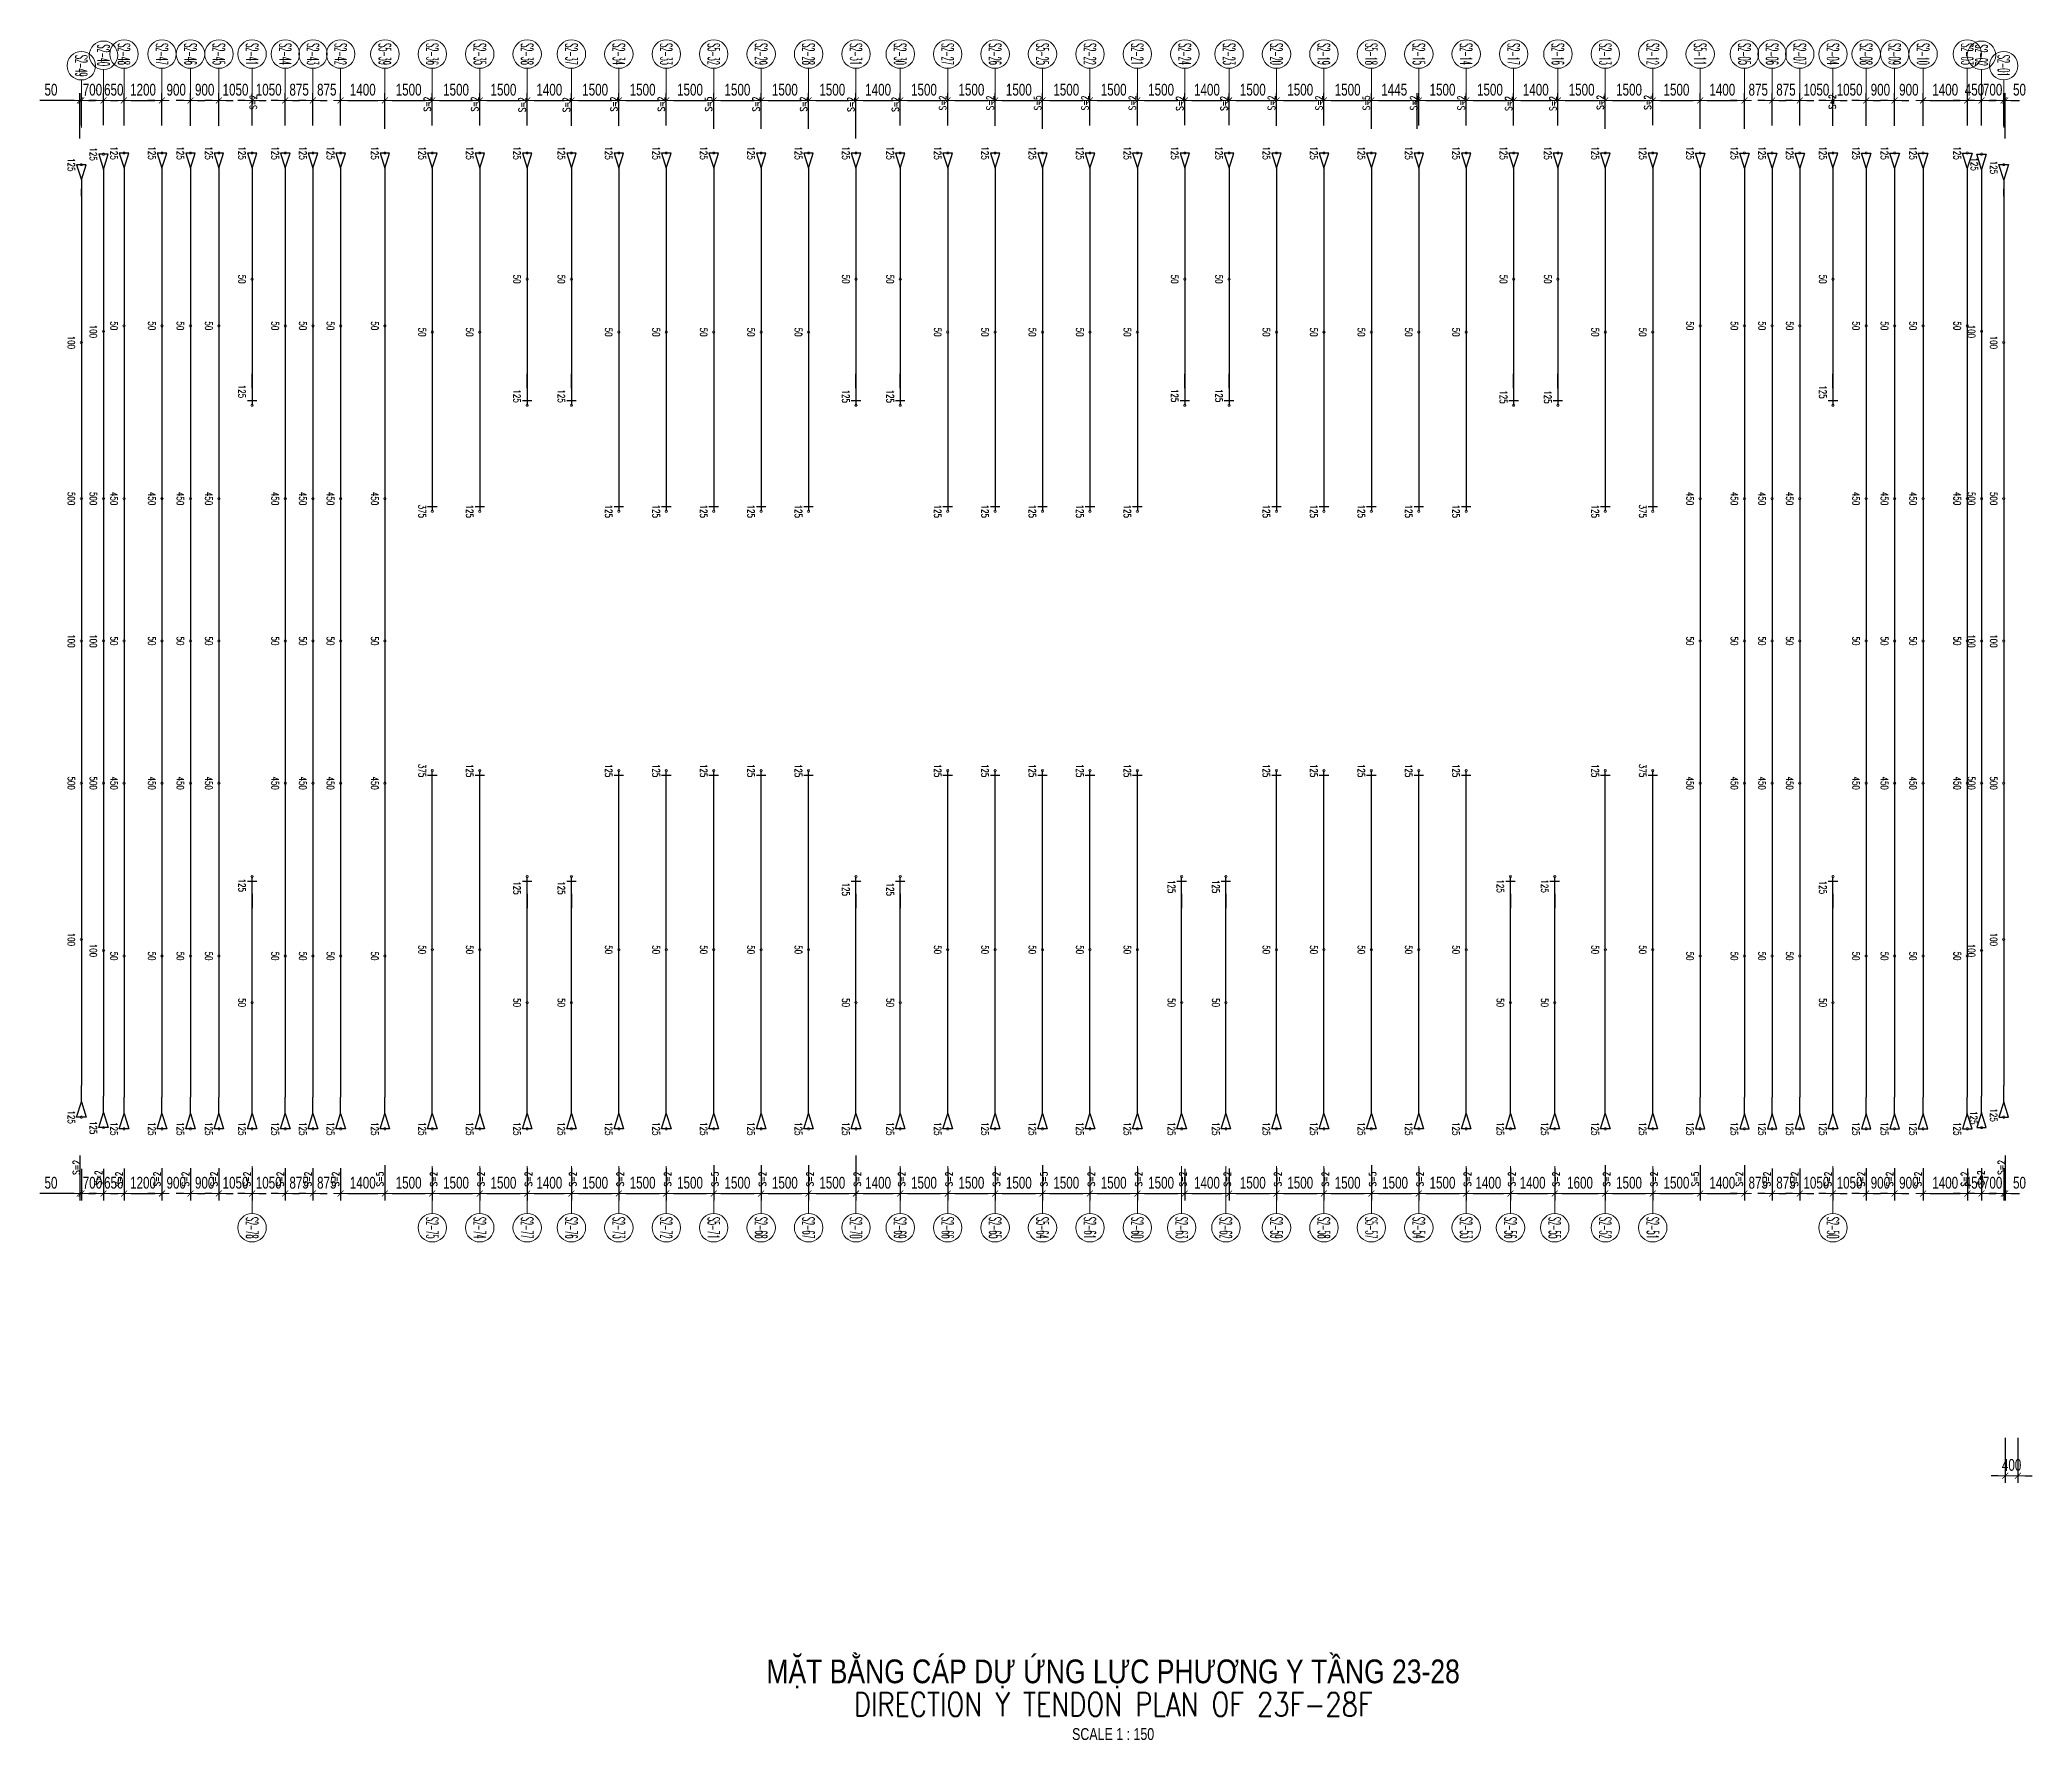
# Model space of a CAD drawing. Header units: millimetres. Extents: x 118516 to 588795, y -24154 to 50684.
# Drawn here: x 507887 to 570900, y -11064 to 42710 of the extents above; entities that cross this region are included whole.
import ezdxf
from ezdxf.enums import TextEntityAlignment as Align

# ---------------------------------------------------------------- set-up
doc = ezdxf.new("R2010")
doc.units = ezdxf.units.MM
doc.layers.get('0').update_dxf_attribs({"lineweight": 20})
doc.layers.get('Defpoints').update_dxf_attribs({"color": 151, "lineweight": 9})
doc.layers.add('ARES_TAG', color=3, linetype='Continuous')
doc.layers.add('NDC_S_TENDON', color=10, linetype='Continuous')
doc.layers.add('Current plane_Column', color=7, linetype='Continuous', true_color=0x4b00ff)
for name, color, linetype, lineweight in [('NDC_S-TENDON', 6, 'Continuous', 35), ('NDC_S_ANNO', 7, 'Continuous', 20), ('NDC_S_DIM', 1, 'Continuous', 15), ('NDC_S_ENG TITLE', 3, 'Continuous', 20), ('NDC_S_SYMBOL', 1, 'Continuous', 15), ('NDC_S_TEXT SYMBOL', 7, 'Continuous', 20), ('NDC_S_VN TITLE', 6, 'Continuous', 35)]:
    doc.layers.add(name, color=color, linetype=linetype, lineweight=lineweight)
doc.styles.add('ARES_ROMANS_0.36', font='romans.shx', dxfattribs={"width": 0.36, "bigfont": 'vns.shx'})
doc.styles.add('NDC_ANNO', font='', dxfattribs={"width": 0.8})
doc.styles.add('NDC_DIM', font='', dxfattribs={"width": 0.75})
doc.styles.add('NDC_EN TXT', font='romans.shx', dxfattribs={"width": 0.8})
doc.styles.add('NDC_VIE TXT', font='arial.ttf', dxfattribs={"width": 0.8})
doc.styles.get('NDC_ANNO').set_extended_font_data('Dotum')
doc.styles.get('NDC_DIM').set_extended_font_data('Dotum')
doc.dimstyles.new('NDC_dim_150', dxfattribs={"dimscale": 150, "dimtxt": 2.5, "dimasz": 1.5, "dimexe": 1.5, "dimexo": 2.5, "dimgap": 1, "dimtad": 1, "dimdec": 0, "dimzin": 0, "dimdsep": 46, "dimtxsty": 'NDC_DIM', "dimblk": 'DIMMARK', "dimcen": 0.09, "dimdle": 1.2, "dimclrd": 1, "dimclre": 1, "dimclrt": 3, "dimadec": 0, "dimazin": 0, "dimtfac": 1, "dimtdec": 0, "dimtix": 1, "dimtofl": 0, "dimtmove": 0, "dimatfit": 3, "dimfxl": 8, "dimfxlon": 1, "dimtolj": 1, "dimtzin": 0, "dimarcsym": 0})

msp = doc.modelspace()

# ---------------------------------------------------------------- blocks, each defined once
blk = doc.blocks.new('DIMMARK')
at = {"layer": 'NDC_S_DIM', "color": 1}
blk.add_line((-1.5, 0), (1, 0), dxfattribs=at)
at = {"layer": 'NDC_S_DIM', "color": 2, "const_width": 0.1}
blk.add_lwpolyline([(-0.42, -0.42), (0.42, 0.42)], dxfattribs=at)
blk = doc.blocks.new('*D23')
at = {"layer": 'Defpoints', "color": 0, "ltscale": 100, "transparency": 16777216}
for p in [(570050, 12767), (570450, 12767), (570450, -2700)]:
    blk.add_point(p, dxfattribs=at)
at = {"layer": 'NDC_S_DIM', "color": 1, "lineweight": -2, "ltscale": 100, "transparency": 16777216}
for p, q in [((570050, -1500), (570050, -2925)), ((570450, -1500), (570450, -2925)), ((569825, -2700), (569600, -2700)), ((570675, -2700), (570900, -2700))]:
    blk.add_line(p, q, dxfattribs=at)
at = {"layer": 'NDC_S_DIM', "color": 1, "lineweight": -2, "ltscale": 100, "transparency": 16777216, "xscale": 225, "yscale": 225, "zscale": 225}
blk.add_blockref('DIMMARK', (570050, -2700), dxfattribs=at)
at = {"layer": 'NDC_S_DIM', "color": 1, "lineweight": -2, "ltscale": 100, "transparency": 16777216, "xscale": 225, "yscale": 225, "zscale": 225, "rotation": 180}
blk.add_blockref('DIMMARK', (570450, -2700), dxfattribs=at)
at = {"layer": 'NDC_S_DIM', "color": 3, "ltscale": 100, "transparency": 16777216, "insert": (570250, -2362), "char_height": 375, "attachment_point": 5, "style": 'NDC_DIM'}
blk.add_mtext('\\A1;400', dxfattribs=at)
blk = doc.blocks.new('*U698')
at = {"layer": 'NDC_S_SYMBOL', "color": 3}
blk.add_line((-7250, 0), (-5750, 0), dxfattribs=at)
blk.add_circle((-7700, 0), 450, dxfattribs=at)
at = {"layer": 'NDC_S_TENDON'}
for p, q in [((-3570, 0), (-3144, 0)), ((-3144, 0), (2787, 0)), ((2787, 0), (25216, 0))]:
    blk.add_line(p, q, dxfattribs=at)
for points in [[(-4090, 0), (-4570, 150), (-4570, -150), (-4090, 0), (-3570, 0)], [(25736, 0), (26216, 150), (26216, -150), (25736, 0), (25216, 0)]]:
    blk.add_lwpolyline(points, dxfattribs=at)
at = {"layer": 'ARES_TAG', "style": 'ARES_ROMANS_0.36', "width": 0.36}
blk.add_attdef('S3', text='', height=375, dxfattribs=at).set_placement((-7700, 0), align=Align.MIDDLE_CENTER)
blk = doc.blocks.new('*U699')
at = {"layer": 'NDC_S_SYMBOL', "color": 3}
blk.add_line((-6586, 0), (-5086, 0), dxfattribs=at)
blk.add_circle((-7036, 0), 450, dxfattribs=at)
at = {"layer": 'NDC_S_TENDON'}
for p, q in [((-2907, 0), (-3144, 0)), ((-3144, 0), (2787, 0)), ((2787, 0), (25216, 0))]:
    blk.add_line(p, q, dxfattribs=at)
for points in [[(-3427, 0), (-3907, 150), (-3907, -150), (-3427, 0), (-2907, 0)], [(25736, 0), (26216, 150), (26216, -150), (25736, 0), (25216, 0)]]:
    blk.add_lwpolyline(points, dxfattribs=at)
at = {"layer": 'ARES_TAG', "style": 'ARES_ROMANS_0.36', "width": 0.36}
blk.add_attdef('S3', text='', height=375, dxfattribs=at).set_placement((-7036, 0), align=Align.MIDDLE_CENTER)
blk = doc.blocks.new('*U657')
at = {"layer": 'NDC_S_SYMBOL', "color": 3}
blk.add_line((-7323, 0), (-5823, 0), dxfattribs=at)
blk.add_circle((-7773, 0), 450, dxfattribs=at)
at = {"layer": 'NDC_S_TENDON'}
for p, q in [((-3644, 0), (-3144, 0)), ((-3144, 0), (2787, 0)), ((2787, 0), (5686, 0)), ((5686, 0), (6686, 0)), ((6536, -150), (6536, 150))]:
    blk.add_line(p, q, dxfattribs=at)
blk.add_lwpolyline([(-4164, 0), (-4644, 150), (-4644, -150), (-4164, 0), (-3644, 0)], dxfattribs=at)
at = {"layer": 'ARES_TAG', "style": 'ARES_ROMANS_0.36', "width": 0.36}
blk.add_attdef('S3', text='', height=375, dxfattribs=at).set_placement((-7773, 0), align=Align.MIDDLE_CENTER)
blk = doc.blocks.new('*U695')
at = {"layer": 'NDC_S_SYMBOL', "color": 3}
blk.add_line((-7323, 0), (-5823, 0), dxfattribs=at)
blk.add_circle((-7773, 0), 450, dxfattribs=at)
at = {"layer": 'NDC_S_TENDON'}
for p, q in [((-3644, 0), (-3144, 0)), ((-3144, 0), (2787, 0)), ((2787, 0), (2336, 0)), ((2336, 0), (3336, 0)), ((3186, -150), (3186, 150))]:
    blk.add_line(p, q, dxfattribs=at)
blk.add_lwpolyline([(-4164, 0), (-4644, 150), (-4644, -150), (-4164, 0), (-3644, 0)], dxfattribs=at)
at = {"layer": 'ARES_TAG', "style": 'ARES_ROMANS_0.36', "width": 0.36}
blk.add_attdef('S3', text='', height=375, dxfattribs=at).set_placement((-7773, 0), align=Align.MIDDLE_CENTER)
blk = doc.blocks.new('*U659')
at = {"layer": 'NDC_S_SYMBOL', "color": 3}
blk.add_line((-7323, 0), (-5823, 0), dxfattribs=at)
blk.add_circle((-7773, 0), 450, dxfattribs=at)
at = {"layer": 'NDC_S_TENDON'}
for p, q in [((-3644, 0), (-3144, 0)), ((-3144, 0), (2787, 0)), ((2787, 0), (25216, 0))]:
    blk.add_line(p, q, dxfattribs=at)
for points in [[(-4164, 0), (-4644, 150), (-4644, -150), (-4164, 0), (-3644, 0)], [(25736, 0), (26216, 150), (26216, -150), (25736, 0), (25216, 0)]]:
    blk.add_lwpolyline(points, dxfattribs=at)
at = {"layer": 'ARES_TAG', "style": 'ARES_ROMANS_0.36', "width": 0.36}
blk.add_attdef('S3', text='', height=375, dxfattribs=at).set_placement((-7773, 0), align=Align.MIDDLE_CENTER)
blk = doc.blocks.new('*U696')
at = {"layer": 'NDC_S_SYMBOL', "color": 3}
blk.add_line((-7250, 0), (-5750, 0), dxfattribs=at)
blk.add_circle((-7700, 0), 450, dxfattribs=at)
at = {"layer": 'NDC_S_TENDON'}
for p, q in [((-3570, 0), (-3144, 0)), ((-3144, 0), (2787, 0)), ((2787, 0), (25216, 0))]:
    blk.add_line(p, q, dxfattribs=at)
for points in [[(-4090, 0), (-4570, 150), (-4570, -150), (-4090, 0), (-3570, 0)], [(25736, 0), (26216, 150), (26216, -150), (25736, 0), (25216, 0)]]:
    blk.add_lwpolyline(points, dxfattribs=at)
at = {"layer": 'ARES_TAG', "style": 'ARES_ROMANS_0.36', "width": 0.36}
blk.add_attdef('S3', text='', height=375, dxfattribs=at).set_placement((-7700, 0), align=Align.MIDDLE_CENTER)
blk = doc.blocks.new('*U697')
at = {"layer": 'NDC_S_SYMBOL', "color": 3}
blk.add_line((-6588, 0), (-5088, 0), dxfattribs=at)
blk.add_circle((-7038, 0), 450, dxfattribs=at)
at = {"layer": 'NDC_S_TENDON'}
for p, q in [((-2909, 0), (-3144, 0)), ((-3144, 0), (2787, 0)), ((2787, 0), (25216, 0))]:
    blk.add_line(p, q, dxfattribs=at)
for points in [[(-3429, 0), (-3909, 150), (-3909, -150), (-3429, 0), (-2909, 0)], [(25736, 0), (26216, 150), (26216, -150), (25736, 0), (25216, 0)]]:
    blk.add_lwpolyline(points, dxfattribs=at)
at = {"layer": 'ARES_TAG', "style": 'ARES_ROMANS_0.36', "width": 0.36}
blk.add_attdef('S3', text='', height=375, dxfattribs=at).set_placement((-7038, 0), align=Align.MIDDLE_CENTER)
blk = doc.blocks.new('HTB TDY')
at = {"layer": 'NDC_S-TENDON', "linetype": 'Continuous'}
for points, elevation in [([(1190, 29593, 20, 20, 0), (1170, 29628, 20, 20, 0), (1130, 29628, 20, 20, 0), (1110, 29593, 20, 20, 0), (1130, 29558, 20, 20, 0), (1170, 29558, 20, 20, 0)], 3575), ([(1190, 29593, 20, 20, 0), (1170, 29628, 20, 20, 0), (1130, 29628, 20, 20, 0), (1110, 29593, 20, 20, 0), (1130, 29558, 20, 20, 0), (1170, 29558, 20, 20, 0)], 3575), ([(1840, 29630, 20, 20, 0), (1820, 29665, 20, 20, 0), (1780, 29665, 20, 20, 0), (1760, 29630, 20, 20, 0), (1780, 29595, 20, 20, 0), (1820, 29595, 20, 20, 0)], 3575), ([(1840, 29630, 20, 20, 0), (1820, 29665, 20, 20, 0), (1780, 29665, 20, 20, 0), (1760, 29630, 20, 20, 0), (1780, 29595, 20, 20, 0), (1820, 29595, 20, 20, 0)], 3575), ([(3040, 29630, 20, 20, 0), (3020, 29665, 20, 20, 0), (2980, 29665, 20, 20, 0), (2960, 29630, 20, 20, 0), (2980, 29595, 20, 20, 0), (3020, 29595, 20, 20, 0)], 3575), ([(3040, 29630, 20, 20, 0), (3020, 29665, 20, 20, 0), (2980, 29665, 20, 20, 0), (2960, 29630, 20, 20, 0), (2980, 29595, 20, 20, 0), (3020, 29595, 20, 20, 0)], 3575), ([(3940, 29630, 20, 20, 0), (3920, 29665, 20, 20, 0), (3880, 29665, 20, 20, 0), (3860, 29630, 20, 20, 0), (3880, 29595, 20, 20, 0), (3920, 29595, 20, 20, 0)], 3575), ([(3940, 29630, 20, 20, 0), (3920, 29665, 20, 20, 0), (3880, 29665, 20, 20, 0), (3860, 29630, 20, 20, 0), (3880, 29595, 20, 20, 0), (3920, 29595, 20, 20, 0)], 3575), ([(4840, 29630, 20, 20, 0), (4820, 29665, 20, 20, 0), (4780, 29665, 20, 20, 0), (4760, 29630, 20, 20, 0), (4780, 29595, 20, 20, 0), (4820, 29595, 20, 20, 0)], 3575), ([(4840, 29630, 20, 20, 0), (4820, 29665, 20, 20, 0), (4780, 29665, 20, 20, 0), (4760, 29630, 20, 20, 0), (4780, 29595, 20, 20, 0), (4820, 29595, 20, 20, 0)], 3575), ([(5890, 29630, 20, 20, 0), (5870, 29665, 20, 20, 0), (5830, 29665, 20, 20, 0), (5810, 29630, 20, 20, 0), (5830, 29595, 20, 20, 0), (5870, 29595, 20, 20, 0)], 3575), ([(5890, 29630, 20, 20, 0), (5870, 29665, 20, 20, 0), (5830, 29665, 20, 20, 0), (5810, 29630, 20, 20, 0), (5830, 29595, 20, 20, 0), (5870, 29595, 20, 20, 0)], 3575), ([(6940, 29630, 20, 20, 0), (6920, 29665, 20, 20, 0), (6880, 29665, 20, 20, 0), (6860, 29630, 20, 20, 0), (6880, 29595, 20, 20, 0), (6920, 29595, 20, 20, 0)], 3575), ([(6940, 29630, 20, 20, 0), (6920, 29665, 20, 20, 0), (6880, 29665, 20, 20, 0), (6860, 29630, 20, 20, 0), (6880, 29595, 20, 20, 0), (6920, 29595, 20, 20, 0)], 3575), ([(7815, 29630, 20, 20, 0), (7795, 29665, 20, 20, 0), (7755, 29665, 20, 20, 0), (7735, 29630, 20, 20, 0), (7755, 29595, 20, 20, 0), (7795, 29595, 20, 20, 0)], 3575), ([(7815, 29630, 20, 20, 0), (7795, 29665, 20, 20, 0), (7755, 29665, 20, 20, 0), (7735, 29630, 20, 20, 0), (7755, 29595, 20, 20, 0), (7795, 29595, 20, 20, 0)], 3575), ([(8690, 29630, 20, 20, 0), (8670, 29665, 20, 20, 0), (8630, 29665, 20, 20, 0), (8610, 29630, 20, 20, 0), (8630, 29595, 20, 20, 0), (8670, 29595, 20, 20, 0)], 3575), ([(8690, 29630, 20, 20, 0), (8670, 29665, 20, 20, 0), (8630, 29665, 20, 20, 0), (8610, 29630, 20, 20, 0), (8630, 29595, 20, 20, 0), (8670, 29595, 20, 20, 0)], 3575), ([(10090, 29630, 20, 20, 0), (10070, 29665, 20, 20, 0), (10030, 29665, 20, 20, 0), (10010, 29630, 20, 20, 0), (10030, 29595, 20, 20, 0), (10070, 29595, 20, 20, 0)], 3575), ([(10090, 29630, 20, 20, 0), (10070, 29665, 20, 20, 0), (10030, 29665, 20, 20, 0), (10010, 29630, 20, 20, 0), (10030, 29595, 20, 20, 0), (10070, 29595, 20, 20, 0)], 3575), ([(11590, 29630, 20, 20, 0), (11570, 29665, 20, 20, 0), (11530, 29665, 20, 20, 0), (11510, 29630, 20, 20, 0), (11530, 29595, 20, 20, 0), (11570, 29595, 20, 20, 0)], 3575), ([(11590, 29630, 20, 20, 0), (11570, 29665, 20, 20, 0), (11530, 29665, 20, 20, 0), (11510, 29630, 20, 20, 0), (11530, 29595, 20, 20, 0), (11570, 29595, 20, 20, 0)], 3575), ([(13090, 29630, 20, 20, 0), (13070, 29665, 20, 20, 0), (13030, 29665, 20, 20, 0), (13010, 29630, 20, 20, 0), (13030, 29595, 20, 20, 0), (13070, 29595, 20, 20, 0)], 3575), ([(13090, 29630, 20, 20, 0), (13070, 29665, 20, 20, 0), (13030, 29665, 20, 20, 0), (13010, 29630, 20, 20, 0), (13030, 29595, 20, 20, 0), (13070, 29595, 20, 20, 0)], 3575), ([(14590, 29630, 20, 20, 0), (14570, 29665, 20, 20, 0), (14530, 29665, 20, 20, 0), (14510, 29630, 20, 20, 0), (14530, 29595, 20, 20, 0), (14570, 29595, 20, 20, 0)], 3575), ([(14590, 29630, 20, 20, 0), (14570, 29665, 20, 20, 0), (14530, 29665, 20, 20, 0), (14510, 29630, 20, 20, 0), (14530, 29595, 20, 20, 0), (14570, 29595, 20, 20, 0)], 3575), ([(15990, 29630, 20, 20, 0), (15970, 29665, 20, 20, 0), (15930, 29665, 20, 20, 0), (15910, 29630, 20, 20, 0), (15930, 29595, 20, 20, 0), (15970, 29595, 20, 20, 0)], 3575), ([(15990, 29630, 20, 20, 0), (15970, 29665, 20, 20, 0), (15930, 29665, 20, 20, 0), (15910, 29630, 20, 20, 0), (15930, 29595, 20, 20, 0), (15970, 29595, 20, 20, 0)], 3575), ([(17490, 29630, 20, 20, 0), (17470, 29665, 20, 20, 0), (17430, 29665, 20, 20, 0), (17410, 29630, 20, 20, 0), (17430, 29595, 20, 20, 0), (17470, 29595, 20, 20, 0)], 3575), ([(17490, 29630, 20, 20, 0), (17470, 29665, 20, 20, 0), (17430, 29665, 20, 20, 0), (17410, 29630, 20, 20, 0), (17430, 29595, 20, 20, 0), (17470, 29595, 20, 20, 0)], 3575), ([(18990, 29630, 20, 20, 0), (18970, 29665, 20, 20, 0), (18930, 29665, 20, 20, 0), (18910, 29630, 20, 20, 0), (18930, 29595, 20, 20, 0), (18970, 29595, 20, 20, 0)], 3575), ([(18990, 29630, 20, 20, 0), (18970, 29665, 20, 20, 0), (18930, 29665, 20, 20, 0), (18910, 29630, 20, 20, 0), (18930, 29595, 20, 20, 0), (18970, 29595, 20, 20, 0)], 3575), ([(20490, 29630, 20, 20, 0), (20470, 29665, 20, 20, 0), (20430, 29665, 20, 20, 0), (20410, 29630, 20, 20, 0), (20430, 29595, 20, 20, 0), (20470, 29595, 20, 20, 0)], 3575), ([(20490, 29630, 20, 20, 0), (20470, 29665, 20, 20, 0), (20430, 29665, 20, 20, 0), (20410, 29630, 20, 20, 0), (20430, 29595, 20, 20, 0), (20470, 29595, 20, 20, 0)], 3575), ([(21990, 29630, 20, 20, 0), (21970, 29665, 20, 20, 0), (21930, 29665, 20, 20, 0), (21910, 29630, 20, 20, 0), (21930, 29595, 20, 20, 0), (21970, 29595, 20, 20, 0)], 3575), ([(21990, 29630, 20, 20, 0), (21970, 29665, 20, 20, 0), (21930, 29665, 20, 20, 0), (21910, 29630, 20, 20, 0), (21930, 29595, 20, 20, 0), (21970, 29595, 20, 20, 0)], 3575), ([(23490, 29630, 20, 20, 0), (23470, 29665, 20, 20, 0), (23430, 29665, 20, 20, 0), (23410, 29630, 20, 20, 0), (23430, 29595, 20, 20, 0), (23470, 29595, 20, 20, 0)], 3575), ([(23490, 29630, 20, 20, 0), (23470, 29665, 20, 20, 0), (23430, 29665, 20, 20, 0), (23410, 29630, 20, 20, 0), (23430, 29595, 20, 20, 0), (23470, 29595, 20, 20, 0)], 3575), ([(24990, 29630, 20, 20, 0), (24970, 29665, 20, 20, 0), (24930, 29665, 20, 20, 0), (24910, 29630, 20, 20, 0), (24930, 29595, 20, 20, 0), (24970, 29595, 20, 20, 0)], 3575), ([(24990, 29630, 20, 20, 0), (24970, 29665, 20, 20, 0), (24930, 29665, 20, 20, 0), (24910, 29630, 20, 20, 0), (24930, 29595, 20, 20, 0), (24970, 29595, 20, 20, 0)], 3575), ([(26390, 29630, 20, 20, 0), (26370, 29665, 20, 20, 0), (26330, 29665, 20, 20, 0), (26310, 29630, 20, 20, 0), (26330, 29595, 20, 20, 0), (26370, 29595, 20, 20, 0)], 3575), ([(26390, 29630, 20, 20, 0), (26370, 29665, 20, 20, 0), (26330, 29665, 20, 20, 0), (26310, 29630, 20, 20, 0), (26330, 29595, 20, 20, 0), (26370, 29595, 20, 20, 0)], 3575), ([(27890, 29630, 20, 20, 0), (27870, 29665, 20, 20, 0), (27830, 29665, 20, 20, 0), (27810, 29630, 20, 20, 0), (27830, 29595, 20, 20, 0), (27870, 29595, 20, 20, 0)], 3575), ([(27890, 29630, 20, 20, 0), (27870, 29665, 20, 20, 0), (27830, 29665, 20, 20, 0), (27810, 29630, 20, 20, 0), (27830, 29595, 20, 20, 0), (27870, 29595, 20, 20, 0)], 3575), ([(29390, 29630, 20, 20, 0), (29370, 29665, 20, 20, 0), (29330, 29665, 20, 20, 0), (29310, 29630, 20, 20, 0), (29330, 29595, 20, 20, 0), (29370, 29595, 20, 20, 0)], 3575), ([(29390, 29630, 20, 20, 0), (29370, 29665, 20, 20, 0), (29330, 29665, 20, 20, 0), (29310, 29630, 20, 20, 0), (29330, 29595, 20, 20, 0), (29370, 29595, 20, 20, 0)], 3575), ([(30890, 29630, 20, 20, 0), (30870, 29665, 20, 20, 0), (30830, 29665, 20, 20, 0), (30810, 29630, 20, 20, 0), (30830, 29595, 20, 20, 0), (30870, 29595, 20, 20, 0)], 3575), ([(30890, 29630, 20, 20, 0), (30870, 29665, 20, 20, 0), (30830, 29665, 20, 20, 0), (30810, 29630, 20, 20, 0), (30830, 29595, 20, 20, 0), (30870, 29595, 20, 20, 0)], 3575), ([(32390, 29630, 20, 20, 0), (32370, 29665, 20, 20, 0), (32330, 29665, 20, 20, 0), (32310, 29630, 20, 20, 0), (32330, 29595, 20, 20, 0), (32370, 29595, 20, 20, 0)], 3575), ([(32390, 29630, 20, 20, 0), (32370, 29665, 20, 20, 0), (32330, 29665, 20, 20, 0), (32310, 29630, 20, 20, 0), (32330, 29595, 20, 20, 0), (32370, 29595, 20, 20, 0)], 3575), ([(33890, 29630, 20, 20, 0), (33870, 29665, 20, 20, 0), (33830, 29665, 20, 20, 0), (33810, 29630, 20, 20, 0), (33830, 29595, 20, 20, 0), (33870, 29595, 20, 20, 0)], 3575), ([(33890, 29630, 20, 20, 0), (33870, 29665, 20, 20, 0), (33830, 29665, 20, 20, 0), (33810, 29630, 20, 20, 0), (33830, 29595, 20, 20, 0), (33870, 29595, 20, 20, 0)], 3575), ([(35390, 29630, 20, 20, 0), (35370, 29665, 20, 20, 0), (35330, 29665, 20, 20, 0), (35310, 29630, 20, 20, 0), (35330, 29595, 20, 20, 0), (35370, 29595, 20, 20, 0)], 3575), ([(35390, 29630, 20, 20, 0), (35370, 29665, 20, 20, 0), (35330, 29665, 20, 20, 0), (35310, 29630, 20, 20, 0), (35330, 29595, 20, 20, 0), (35370, 29595, 20, 20, 0)], 3575), ([(36790, 29630, 20, 20, 0), (36770, 29665, 20, 20, 0), (36730, 29665, 20, 20, 0), (36710, 29630, 20, 20, 0), (36730, 29595, 20, 20, 0), (36770, 29595, 20, 20, 0)], 3575), ([(36790, 29630, 20, 20, 0), (36770, 29665, 20, 20, 0), (36730, 29665, 20, 20, 0), (36710, 29630, 20, 20, 0), (36730, 29595, 20, 20, 0), (36770, 29595, 20, 20, 0)], 3575), ([(38290, 29630, 20, 20, 0), (38270, 29665, 20, 20, 0), (38230, 29665, 20, 20, 0), (38210, 29630, 20, 20, 0), (38230, 29595, 20, 20, 0), (38270, 29595, 20, 20, 0)], 3575), ([(38290, 29630, 20, 20, 0), (38270, 29665, 20, 20, 0), (38230, 29665, 20, 20, 0), (38210, 29630, 20, 20, 0), (38230, 29595, 20, 20, 0), (38270, 29595, 20, 20, 0)], 3575), ([(39790, 29630, 20, 20, 0), (39770, 29665, 20, 20, 0), (39730, 29665, 20, 20, 0), (39710, 29630, 20, 20, 0), (39730, 29595, 20, 20, 0), (39770, 29595, 20, 20, 0)], 3575), ([(39790, 29630, 20, 20, 0), (39770, 29665, 20, 20, 0), (39730, 29665, 20, 20, 0), (39710, 29630, 20, 20, 0), (39730, 29595, 20, 20, 0), (39770, 29595, 20, 20, 0)], 3575), ([(41290, 29630, 20, 20, 0), (41270, 29665, 20, 20, 0), (41230, 29665, 20, 20, 0), (41210, 29630, 20, 20, 0), (41230, 29595, 20, 20, 0), (41270, 29595, 20, 20, 0)], 3575), ([(41290, 29630, 20, 20, 0), (41270, 29665, 20, 20, 0), (41230, 29665, 20, 20, 0), (41210, 29630, 20, 20, 0), (41230, 29595, 20, 20, 0), (41270, 29595, 20, 20, 0)], 3575), ([(42790, 29630, 20, 20, 0), (42770, 29665, 20, 20, 0), (42730, 29665, 20, 20, 0), (42710, 29630, 20, 20, 0), (42730, 29595, 20, 20, 0), (42770, 29595, 20, 20, 0)], 3575), ([(42790, 29630, 20, 20, 0), (42770, 29665, 20, 20, 0), (42730, 29665, 20, 20, 0), (42710, 29630, 20, 20, 0), (42730, 29595, 20, 20, 0), (42770, 29595, 20, 20, 0)], 3575), ([(44290, 29630, 20, 20, 0), (44270, 29665, 20, 20, 0), (44230, 29665, 20, 20, 0), (44210, 29630, 20, 20, 0), (44230, 29595, 20, 20, 0), (44270, 29595, 20, 20, 0)], 3575), ([(44290, 29630, 20, 20, 0), (44270, 29665, 20, 20, 0), (44230, 29665, 20, 20, 0), (44210, 29630, 20, 20, 0), (44230, 29595, 20, 20, 0), (44270, 29595, 20, 20, 0)], 3575), ([(45790, 29630, 20, 20, 0), (45770, 29665, 20, 20, 0), (45730, 29665, 20, 20, 0), (45710, 29630, 20, 20, 0), (45730, 29595, 20, 20, 0), (45770, 29595, 20, 20, 0)], 3575), ([(45790, 29630, 20, 20, 0), (45770, 29665, 20, 20, 0), (45730, 29665, 20, 20, 0), (45710, 29630, 20, 20, 0), (45730, 29595, 20, 20, 0), (45770, 29595, 20, 20, 0)], 3575), ([(47190, 29630, 20, 20, 0), (47170, 29665, 20, 20, 0), (47130, 29665, 20, 20, 0), (47110, 29630, 20, 20, 0), (47130, 29595, 20, 20, 0), (47170, 29595, 20, 20, 0)], 3575), ([(47190, 29630, 20, 20, 0), (47170, 29665, 20, 20, 0), (47130, 29665, 20, 20, 0), (47110, 29630, 20, 20, 0), (47130, 29595, 20, 20, 0), (47170, 29595, 20, 20, 0)], 3575), ([(48690, 29630, 20, 20, 0), (48670, 29665, 20, 20, 0), (48630, 29665, 20, 20, 0), (48610, 29630, 20, 20, 0), (48630, 29595, 20, 20, 0), (48670, 29595, 20, 20, 0)], 3575), ([(48690, 29630, 20, 20, 0), (48670, 29665, 20, 20, 0), (48630, 29665, 20, 20, 0), (48610, 29630, 20, 20, 0), (48630, 29595, 20, 20, 0), (48670, 29595, 20, 20, 0)], 3575), ([(50190, 29630, 20, 20, 0), (50170, 29665, 20, 20, 0), (50130, 29665, 20, 20, 0), (50110, 29630, 20, 20, 0), (50130, 29595, 20, 20, 0), (50170, 29595, 20, 20, 0)], 3575), ([(50190, 29630, 20, 20, 0), (50170, 29665, 20, 20, 0), (50130, 29665, 20, 20, 0), (50110, 29630, 20, 20, 0), (50130, 29595, 20, 20, 0), (50170, 29595, 20, 20, 0)], 3575), ([(51690, 29630, 20, 20, 0), (51670, 29665, 20, 20, 0), (51630, 29665, 20, 20, 0), (51610, 29630, 20, 20, 0), (51630, 29595, 20, 20, 0), (51670, 29595, 20, 20, 0)], 3575), ([(51690, 29630, 20, 20, 0), (51670, 29665, 20, 20, 0), (51630, 29665, 20, 20, 0), (51610, 29630, 20, 20, 0), (51630, 29595, 20, 20, 0), (51670, 29595, 20, 20, 0)], 3575), ([(53090, 29630, 20, 20, 0), (53070, 29665, 20, 20, 0), (53030, 29665, 20, 20, 0), (53010, 29630, 20, 20, 0), (53030, 29595, 20, 20, 0), (53070, 29595, 20, 20, 0)], 3575), ([(53090, 29630, 20, 20, 0), (53070, 29665, 20, 20, 0), (53030, 29665, 20, 20, 0), (53010, 29630, 20, 20, 0), (53030, 29595, 20, 20, 0), (53070, 29595, 20, 20, 0)], 3575), ([(53965, 29630, 20, 20, 0), (53945, 29665, 20, 20, 0), (53905, 29665, 20, 20, 0), (53885, 29630, 20, 20, 0), (53905, 29595, 20, 20, 0), (53945, 29595, 20, 20, 0)], 3575), ([(53965, 29630, 20, 20, 0), (53945, 29665, 20, 20, 0), (53905, 29665, 20, 20, 0), (53885, 29630, 20, 20, 0), (53905, 29595, 20, 20, 0), (53945, 29595, 20, 20, 0)], 3575), ([(54840, 29630, 20, 20, 0), (54820, 29665, 20, 20, 0), (54780, 29665, 20, 20, 0), (54760, 29630, 20, 20, 0), (54780, 29595, 20, 20, 0), (54820, 29595, 20, 20, 0)], 3575), ([(54840, 29630, 20, 20, 0), (54820, 29665, 20, 20, 0), (54780, 29665, 20, 20, 0), (54760, 29630, 20, 20, 0), (54780, 29595, 20, 20, 0), (54820, 29595, 20, 20, 0)], 3575), ([(55890, 29630, 20, 20, 0), (55870, 29665, 20, 20, 0), (55830, 29665, 20, 20, 0), (55810, 29630, 20, 20, 0), (55830, 29595, 20, 20, 0), (55870, 29595, 20, 20, 0)], 3575), ([(55890, 29630, 20, 20, 0), (55870, 29665, 20, 20, 0), (55830, 29665, 20, 20, 0), (55810, 29630, 20, 20, 0), (55830, 29595, 20, 20, 0), (55870, 29595, 20, 20, 0)], 3575), ([(56940, 29630, 20, 20, 0), (56920, 29665, 20, 20, 0), (56880, 29665, 20, 20, 0), (56860, 29630, 20, 20, 0), (56880, 29595, 20, 20, 0), (56920, 29595, 20, 20, 0)], 3575), ([(56940, 29630, 20, 20, 0), (56920, 29665, 20, 20, 0), (56880, 29665, 20, 20, 0), (56860, 29630, 20, 20, 0), (56880, 29595, 20, 20, 0), (56920, 29595, 20, 20, 0)], 3575), ([(57840, 29630, 20, 20, 0), (57820, 29665, 20, 20, 0), (57780, 29665, 20, 20, 0), (57760, 29630, 20, 20, 0), (57780, 29595, 20, 20, 0), (57820, 29595, 20, 20, 0)], 3575), ([(57840, 29630, 20, 20, 0), (57820, 29665, 20, 20, 0), (57780, 29665, 20, 20, 0), (57760, 29630, 20, 20, 0), (57780, 29595, 20, 20, 0), (57820, 29595, 20, 20, 0)], 3575), ([(58740, 29630, 20, 20, 0), (58720, 29665, 20, 20, 0), (58680, 29665, 20, 20, 0), (58660, 29630, 20, 20, 0), (58680, 29595, 20, 20, 0), (58720, 29595, 20, 20, 0)], 3575), ([(58740, 29630, 20, 20, 0), (58720, 29665, 20, 20, 0), (58680, 29665, 20, 20, 0), (58660, 29630, 20, 20, 0), (58680, 29595, 20, 20, 0), (58720, 29595, 20, 20, 0)], 3575), ([(60140, 29630, 20, 20, 0), (60120, 29665, 20, 20, 0), (60080, 29665, 20, 20, 0), (60060, 29630, 20, 20, 0), (60080, 29595, 20, 20, 0), (60120, 29595, 20, 20, 0)], 3575), ([(60140, 29630, 20, 20, 0), (60120, 29665, 20, 20, 0), (60080, 29665, 20, 20, 0), (60060, 29630, 20, 20, 0), (60080, 29595, 20, 20, 0), (60120, 29595, 20, 20, 0)], 3575), ([(60590, 29593, 20, 20, 0), (60570, 29628, 20, 20, 0), (60530, 29628, 20, 20, 0), (60510, 29593, 20, 20, 0), (60530, 29558, 20, 20, 0), (60570, 29558, 20, 20, 0)], 3575), ([(60590, 29593, 20, 20, 0), (60570, 29628, 20, 20, 0), (60530, 29628, 20, 20, 0), (60510, 29593, 20, 20, 0), (60530, 29558, 20, 20, 0), (60570, 29558, 20, 20, 0)], 3575), ([(490, 29261, 20, 20, 0), (470, 29296, 20, 20, 0), (430, 29296, 20, 20, 0), (410, 29261, 20, 20, 0), (430, 29227, 20, 20, 0), (470, 29227, 20, 20, 0)], 3575), ([(490, 29261, 20, 20, 0), (470, 29296, 20, 20, 0), (430, 29296, 20, 20, 0), (410, 29261, 20, 20, 0), (430, 29227, 20, 20, 0), (470, 29227, 20, 20, 0)], 3575), ([(61290, 29261, 20, 20, 0), (61270, 29296, 20, 20, 0), (61230, 29296, 20, 20, 0), (61210, 29261, 20, 20, 0), (61230, 29227, 20, 20, 0), (61270, 29227, 20, 20, 0)], 3575), ([(61290, 29261, 20, 20, 0), (61270, 29296, 20, 20, 0), (61230, 29296, 20, 20, 0), (61210, 29261, 20, 20, 0), (61230, 29227, 20, 20, 0), (61270, 29227, 20, 20, 0)], 3575), ([(5890, 25640, 20, 20, 0), (5870, 25675, 20, 20, 0), (5830, 25675, 20, 20, 0), (5810, 25640, 20, 20, 0), (5830, 25605, 20, 20, 0), (5870, 25605, 20, 20, 0)], 3500), ([(5890, 25640, 20, 20, 0), (5870, 25675, 20, 20, 0), (5830, 25675, 20, 20, 0), (5810, 25640, 20, 20, 0), (5830, 25605, 20, 20, 0), (5870, 25605, 20, 20, 0)], 3500), ([(14590, 25640, 20, 20, 0), (14570, 25675, 20, 20, 0), (14530, 25675, 20, 20, 0), (14510, 25640, 20, 20, 0), (14530, 25605, 20, 20, 0), (14570, 25605, 20, 20, 0)], 3500), ([(14590, 25640, 20, 20, 0), (14570, 25675, 20, 20, 0), (14530, 25675, 20, 20, 0), (14510, 25640, 20, 20, 0), (14530, 25605, 20, 20, 0), (14570, 25605, 20, 20, 0)], 3500), ([(15990, 25640, 20, 20, 0), (15970, 25675, 20, 20, 0), (15930, 25675, 20, 20, 0), (15910, 25640, 20, 20, 0), (15930, 25605, 20, 20, 0), (15970, 25605, 20, 20, 0)], 3500), ([(15990, 25640, 20, 20, 0), (15970, 25675, 20, 20, 0), (15930, 25675, 20, 20, 0), (15910, 25640, 20, 20, 0), (15930, 25605, 20, 20, 0), (15970, 25605, 20, 20, 0)], 3500), ([(24990, 25640, 20, 20, 0), (24970, 25675, 20, 20, 0), (24930, 25675, 20, 20, 0), (24910, 25640, 20, 20, 0), (24930, 25605, 20, 20, 0), (24970, 25605, 20, 20, 0)], 3500), ([(24990, 25640, 20, 20, 0), (24970, 25675, 20, 20, 0), (24930, 25675, 20, 20, 0), (24910, 25640, 20, 20, 0), (24930, 25605, 20, 20, 0), (24970, 25605, 20, 20, 0)], 3500), ([(26390, 25640, 20, 20, 0), (26370, 25675, 20, 20, 0), (26330, 25675, 20, 20, 0), (26310, 25640, 20, 20, 0), (26330, 25605, 20, 20, 0), (26370, 25605, 20, 20, 0)], 3500), ([(26390, 25640, 20, 20, 0), (26370, 25675, 20, 20, 0), (26330, 25675, 20, 20, 0), (26310, 25640, 20, 20, 0), (26330, 25605, 20, 20, 0), (26370, 25605, 20, 20, 0)], 3500), ([(35390, 25640, 20, 20, 0), (35370, 25675, 20, 20, 0), (35330, 25675, 20, 20, 0), (35310, 25640, 20, 20, 0), (35330, 25605, 20, 20, 0), (35370, 25605, 20, 20, 0)], 3500), ([(35390, 25640, 20, 20, 0), (35370, 25675, 20, 20, 0), (35330, 25675, 20, 20, 0), (35310, 25640, 20, 20, 0), (35330, 25605, 20, 20, 0), (35370, 25605, 20, 20, 0)], 3500), ([(36790, 25640, 20, 20, 0), (36770, 25675, 20, 20, 0), (36730, 25675, 20, 20, 0), (36710, 25640, 20, 20, 0), (36730, 25605, 20, 20, 0), (36770, 25605, 20, 20, 0)], 3500), ([(36790, 25640, 20, 20, 0), (36770, 25675, 20, 20, 0), (36730, 25675, 20, 20, 0), (36710, 25640, 20, 20, 0), (36730, 25605, 20, 20, 0), (36770, 25605, 20, 20, 0)], 3500), ([(45790, 25640, 20, 20, 0), (45770, 25675, 20, 20, 0), (45730, 25675, 20, 20, 0), (45710, 25640, 20, 20, 0), (45730, 25605, 20, 20, 0), (45770, 25605, 20, 20, 0)], 3500), ([(45790, 25640, 20, 20, 0), (45770, 25675, 20, 20, 0), (45730, 25675, 20, 20, 0), (45710, 25640, 20, 20, 0), (45730, 25605, 20, 20, 0), (45770, 25605, 20, 20, 0)], 3500), ([(47190, 25640, 20, 20, 0), (47170, 25675, 20, 20, 0), (47130, 25675, 20, 20, 0), (47110, 25640, 20, 20, 0), (47130, 25605, 20, 20, 0), (47170, 25605, 20, 20, 0)], 3500), ([(47190, 25640, 20, 20, 0), (47170, 25675, 20, 20, 0), (47130, 25675, 20, 20, 0), (47110, 25640, 20, 20, 0), (47130, 25605, 20, 20, 0), (47170, 25605, 20, 20, 0)], 3500), ([(55890, 25640, 20, 20, 0), (55870, 25675, 20, 20, 0), (55830, 25675, 20, 20, 0), (55810, 25640, 20, 20, 0), (55830, 25605, 20, 20, 0), (55870, 25605, 20, 20, 0)], 3500), ([(55890, 25640, 20, 20, 0), (55870, 25675, 20, 20, 0), (55830, 25675, 20, 20, 0), (55810, 25640, 20, 20, 0), (55830, 25605, 20, 20, 0), (55870, 25605, 20, 20, 0)], 3500), ([(1190, 23990, 20, 20, 0), (1170, 24025, 20, 20, 0), (1130, 24025, 20, 20, 0), (1110, 23990, 20, 20, 0), (1130, 23955, 20, 20, 0), (1170, 23955, 20, 20, 0)], 3200), ([(1190, 23990, 20, 20, 0), (1170, 24025, 20, 20, 0), (1130, 24025, 20, 20, 0), (1110, 23990, 20, 20, 0), (1130, 23955, 20, 20, 0), (1170, 23955, 20, 20, 0)], 3200), ([(1840, 24165, 20, 20, 0), (1820, 24200, 20, 20, 0), (1780, 24200, 20, 20, 0), (1760, 24165, 20, 20, 0), (1780, 24130, 20, 20, 0), (1820, 24130, 20, 20, 0)], 3500), ([(1840, 24165, 20, 20, 0), (1820, 24200, 20, 20, 0), (1780, 24200, 20, 20, 0), (1760, 24165, 20, 20, 0), (1780, 24130, 20, 20, 0), (1820, 24130, 20, 20, 0)], 3500), ([(3040, 24165, 20, 20, 0), (3020, 24200, 20, 20, 0), (2980, 24200, 20, 20, 0), (2960, 24165, 20, 20, 0), (2980, 24130, 20, 20, 0), (3020, 24130, 20, 20, 0)], 3500), ([(3040, 24165, 20, 20, 0), (3020, 24200, 20, 20, 0), (2980, 24200, 20, 20, 0), (2960, 24165, 20, 20, 0), (2980, 24130, 20, 20, 0), (3020, 24130, 20, 20, 0)], 3500), ([(3940, 24165, 20, 20, 0), (3920, 24200, 20, 20, 0), (3880, 24200, 20, 20, 0), (3860, 24165, 20, 20, 0), (3880, 24130, 20, 20, 0), (3920, 24130, 20, 20, 0)], 3500), ([(3940, 24165, 20, 20, 0), (3920, 24200, 20, 20, 0), (3880, 24200, 20, 20, 0), (3860, 24165, 20, 20, 0), (3880, 24130, 20, 20, 0), (3920, 24130, 20, 20, 0)], 3500), ([(4840, 24165, 20, 20, 0), (4820, 24200, 20, 20, 0), (4780, 24200, 20, 20, 0), (4760, 24165, 20, 20, 0), (4780, 24130, 20, 20, 0), (4820, 24130, 20, 20, 0)], 3500), ([(4840, 24165, 20, 20, 0), (4820, 24200, 20, 20, 0), (4780, 24200, 20, 20, 0), (4760, 24165, 20, 20, 0), (4780, 24130, 20, 20, 0), (4820, 24130, 20, 20, 0)], 3500), ([(6940, 24165, 20, 20, 0), (6920, 24200, 20, 20, 0), (6880, 24200, 20, 20, 0), (6860, 24165, 20, 20, 0), (6880, 24130, 20, 20, 0), (6920, 24130, 20, 20, 0)], 3500), ([(6940, 24165, 20, 20, 0), (6920, 24200, 20, 20, 0), (6880, 24200, 20, 20, 0), (6860, 24165, 20, 20, 0), (6880, 24130, 20, 20, 0), (6920, 24130, 20, 20, 0)], 3500), ([(7815, 24165, 20, 20, 0), (7795, 24200, 20, 20, 0), (7755, 24200, 20, 20, 0), (7735, 24165, 20, 20, 0), (7755, 24130, 20, 20, 0), (7795, 24130, 20, 20, 0)], 3500), ([(7815, 24165, 20, 20, 0), (7795, 24200, 20, 20, 0), (7755, 24200, 20, 20, 0), (7735, 24165, 20, 20, 0), (7755, 24130, 20, 20, 0), (7795, 24130, 20, 20, 0)], 3500), ([(8690, 24165, 20, 20, 0), (8670, 24200, 20, 20, 0), (8630, 24200, 20, 20, 0), (8610, 24165, 20, 20, 0), (8630, 24130, 20, 20, 0), (8670, 24130, 20, 20, 0)], 3500), ([(8690, 24165, 20, 20, 0), (8670, 24200, 20, 20, 0), (8630, 24200, 20, 20, 0), (8610, 24165, 20, 20, 0), (8630, 24130, 20, 20, 0), (8670, 24130, 20, 20, 0)], 3500), ([(10090, 24165, 20, 20, 0), (10070, 24200, 20, 20, 0), (10030, 24200, 20, 20, 0), (10010, 24165, 20, 20, 0), (10030, 24130, 20, 20, 0), (10070, 24130, 20, 20, 0)], 3500), ([(10090, 24165, 20, 20, 0), (10070, 24200, 20, 20, 0), (10030, 24200, 20, 20, 0), (10010, 24165, 20, 20, 0), (10030, 24130, 20, 20, 0), (10070, 24130, 20, 20, 0)], 3500), ([(11590, 23965, 20, 20, 0), (11570, 24000, 20, 20, 0), (11530, 24000, 20, 20, 0), (11510, 23965, 20, 20, 0), (11530, 23930, 20, 20, 0), (11570, 23930, 20, 20, 0)], 3500), ([(11590, 23965, 20, 20, 0), (11570, 24000, 20, 20, 0), (11530, 24000, 20, 20, 0), (11510, 23965, 20, 20, 0), (11530, 23930, 20, 20, 0), (11570, 23930, 20, 20, 0)], 3500), ([(13090, 23965, 20, 20, 0), (13070, 24000, 20, 20, 0), (13030, 24000, 20, 20, 0), (13010, 23965, 20, 20, 0), (13030, 23930, 20, 20, 0), (13070, 23930, 20, 20, 0)], 3500), ([(13090, 23965, 20, 20, 0), (13070, 24000, 20, 20, 0), (13030, 24000, 20, 20, 0), (13010, 23965, 20, 20, 0), (13030, 23930, 20, 20, 0), (13070, 23930, 20, 20, 0)], 3500), ([(17490, 23965, 20, 20, 0), (17470, 24000, 20, 20, 0), (17430, 24000, 20, 20, 0), (17410, 23965, 20, 20, 0), (17430, 23930, 20, 20, 0), (17470, 23930, 20, 20, 0)], 3500), ([(17490, 23965, 20, 20, 0), (17470, 24000, 20, 20, 0), (17430, 24000, 20, 20, 0), (17410, 23965, 20, 20, 0), (17430, 23930, 20, 20, 0), (17470, 23930, 20, 20, 0)], 3500), ([(18990, 23965, 20, 20, 0), (18970, 24000, 20, 20, 0), (18930, 24000, 20, 20, 0), (18910, 23965, 20, 20, 0), (18930, 23930, 20, 20, 0), (18970, 23930, 20, 20, 0)], 3500), ([(18990, 23965, 20, 20, 0), (18970, 24000, 20, 20, 0), (18930, 24000, 20, 20, 0), (18910, 23965, 20, 20, 0), (18930, 23930, 20, 20, 0), (18970, 23930, 20, 20, 0)], 3500), ([(20490, 23965, 20, 20, 0), (20470, 24000, 20, 20, 0), (20430, 24000, 20, 20, 0), (20410, 23965, 20, 20, 0), (20430, 23930, 20, 20, 0), (20470, 23930, 20, 20, 0)], 3500), ([(20490, 23965, 20, 20, 0), (20470, 24000, 20, 20, 0), (20430, 24000, 20, 20, 0), (20410, 23965, 20, 20, 0), (20430, 23930, 20, 20, 0), (20470, 23930, 20, 20, 0)], 3500), ([(21990, 23965, 20, 20, 0), (21970, 24000, 20, 20, 0), (21930, 24000, 20, 20, 0), (21910, 23965, 20, 20, 0), (21930, 23930, 20, 20, 0), (21970, 23930, 20, 20, 0)], 3500), ([(21990, 23965, 20, 20, 0), (21970, 24000, 20, 20, 0), (21930, 24000, 20, 20, 0), (21910, 23965, 20, 20, 0), (21930, 23930, 20, 20, 0), (21970, 23930, 20, 20, 0)], 3500), ([(23490, 23965, 20, 20, 0), (23470, 24000, 20, 20, 0), (23430, 24000, 20, 20, 0), (23410, 23965, 20, 20, 0), (23430, 23930, 20, 20, 0), (23470, 23930, 20, 20, 0)], 3500), ([(23490, 23965, 20, 20, 0), (23470, 24000, 20, 20, 0), (23430, 24000, 20, 20, 0), (23410, 23965, 20, 20, 0), (23430, 23930, 20, 20, 0), (23470, 23930, 20, 20, 0)], 3500), ([(27890, 23965, 20, 20, 0), (27870, 24000, 20, 20, 0), (27830, 24000, 20, 20, 0), (27810, 23965, 20, 20, 0), (27830, 23930, 20, 20, 0), (27870, 23930, 20, 20, 0)], 3500), ([(27890, 23965, 20, 20, 0), (27870, 24000, 20, 20, 0), (27830, 24000, 20, 20, 0), (27810, 23965, 20, 20, 0), (27830, 23930, 20, 20, 0), (27870, 23930, 20, 20, 0)], 3500), ([(29390, 23965, 20, 20, 0), (29370, 24000, 20, 20, 0), (29330, 24000, 20, 20, 0), (29310, 23965, 20, 20, 0), (29330, 23930, 20, 20, 0), (29370, 23930, 20, 20, 0)], 3500), ([(29390, 23965, 20, 20, 0), (29370, 24000, 20, 20, 0), (29330, 24000, 20, 20, 0), (29310, 23965, 20, 20, 0), (29330, 23930, 20, 20, 0), (29370, 23930, 20, 20, 0)], 3500), ([(30890, 23965, 20, 20, 0), (30870, 24000, 20, 20, 0), (30830, 24000, 20, 20, 0), (30810, 23965, 20, 20, 0), (30830, 23930, 20, 20, 0), (30870, 23930, 20, 20, 0)], 3500), ([(30890, 23965, 20, 20, 0), (30870, 24000, 20, 20, 0), (30830, 24000, 20, 20, 0), (30810, 23965, 20, 20, 0), (30830, 23930, 20, 20, 0), (30870, 23930, 20, 20, 0)], 3500), ([(32390, 23965, 20, 20, 0), (32370, 24000, 20, 20, 0), (32330, 24000, 20, 20, 0), (32310, 23965, 20, 20, 0), (32330, 23930, 20, 20, 0), (32370, 23930, 20, 20, 0)], 3500), ([(32390, 23965, 20, 20, 0), (32370, 24000, 20, 20, 0), (32330, 24000, 20, 20, 0), (32310, 23965, 20, 20, 0), (32330, 23930, 20, 20, 0), (32370, 23930, 20, 20, 0)], 3500), ([(33890, 23965, 20, 20, 0), (33870, 24000, 20, 20, 0), (33830, 24000, 20, 20, 0), (33810, 23965, 20, 20, 0), (33830, 23930, 20, 20, 0), (33870, 23930, 20, 20, 0)], 3500), ([(33890, 23965, 20, 20, 0), (33870, 24000, 20, 20, 0), (33830, 24000, 20, 20, 0), (33810, 23965, 20, 20, 0), (33830, 23930, 20, 20, 0), (33870, 23930, 20, 20, 0)], 3500), ([(38290, 23965, 20, 20, 0), (38270, 24000, 20, 20, 0), (38230, 24000, 20, 20, 0), (38210, 23965, 20, 20, 0), (38230, 23930, 20, 20, 0), (38270, 23930, 20, 20, 0)], 3500), ([(38290, 23965, 20, 20, 0), (38270, 24000, 20, 20, 0), (38230, 24000, 20, 20, 0), (38210, 23965, 20, 20, 0), (38230, 23930, 20, 20, 0), (38270, 23930, 20, 20, 0)], 3500), ([(39790, 23965, 20, 20, 0), (39770, 24000, 20, 20, 0), (39730, 24000, 20, 20, 0), (39710, 23965, 20, 20, 0), (39730, 23930, 20, 20, 0), (39770, 23930, 20, 20, 0)], 3500), ([(39790, 23965, 20, 20, 0), (39770, 24000, 20, 20, 0), (39730, 24000, 20, 20, 0), (39710, 23965, 20, 20, 0), (39730, 23930, 20, 20, 0), (39770, 23930, 20, 20, 0)], 3500), ([(41290, 23965, 20, 20, 0), (41270, 24000, 20, 20, 0), (41230, 24000, 20, 20, 0), (41210, 23965, 20, 20, 0), (41230, 23930, 20, 20, 0), (41270, 23930, 20, 20, 0)], 3500), ([(41290, 23965, 20, 20, 0), (41270, 24000, 20, 20, 0), (41230, 24000, 20, 20, 0), (41210, 23965, 20, 20, 0), (41230, 23930, 20, 20, 0), (41270, 23930, 20, 20, 0)], 3500), ([(42790, 23965, 20, 20, 0), (42770, 24000, 20, 20, 0), (42730, 24000, 20, 20, 0), (42710, 23965, 20, 20, 0), (42730, 23930, 20, 20, 0), (42770, 23930, 20, 20, 0)], 3500), ([(42790, 23965, 20, 20, 0), (42770, 24000, 20, 20, 0), (42730, 24000, 20, 20, 0), (42710, 23965, 20, 20, 0), (42730, 23930, 20, 20, 0), (42770, 23930, 20, 20, 0)], 3500), ([(44290, 23965, 20, 20, 0), (44270, 24000, 20, 20, 0), (44230, 24000, 20, 20, 0), (44210, 23965, 20, 20, 0), (44230, 23930, 20, 20, 0), (44270, 23930, 20, 20, 0)], 3500), ([(44290, 23965, 20, 20, 0), (44270, 24000, 20, 20, 0), (44230, 24000, 20, 20, 0), (44210, 23965, 20, 20, 0), (44230, 23930, 20, 20, 0), (44270, 23930, 20, 20, 0)], 3500), ([(48690, 23965, 20, 20, 0), (48670, 24000, 20, 20, 0), (48630, 24000, 20, 20, 0), (48610, 23965, 20, 20, 0), (48630, 23930, 20, 20, 0), (48670, 23930, 20, 20, 0)], 3500), ([(48690, 23965, 20, 20, 0), (48670, 24000, 20, 20, 0), (48630, 24000, 20, 20, 0), (48610, 23965, 20, 20, 0), (48630, 23930, 20, 20, 0), (48670, 23930, 20, 20, 0)], 3500), ([(50190, 23965, 20, 20, 0), (50170, 24000, 20, 20, 0), (50130, 24000, 20, 20, 0), (50110, 23965, 20, 20, 0), (50130, 23930, 20, 20, 0), (50170, 23930, 20, 20, 0)], 3500), ([(50190, 23965, 20, 20, 0), (50170, 24000, 20, 20, 0), (50130, 24000, 20, 20, 0), (50110, 23965, 20, 20, 0), (50130, 23930, 20, 20, 0), (50170, 23930, 20, 20, 0)], 3500), ([(51690, 24165, 20, 20, 0), (51670, 24200, 20, 20, 0), (51630, 24200, 20, 20, 0), (51610, 24165, 20, 20, 0), (51630, 24130, 20, 20, 0), (51670, 24130, 20, 20, 0)], 3500), ([(51690, 24165, 20, 20, 0), (51670, 24200, 20, 20, 0), (51630, 24200, 20, 20, 0), (51610, 24165, 20, 20, 0), (51630, 24130, 20, 20, 0), (51670, 24130, 20, 20, 0)], 3500), ([(53090, 24165, 20, 20, 0), (53070, 24200, 20, 20, 0), (53030, 24200, 20, 20, 0), (53010, 24165, 20, 20, 0), (53030, 24130, 20, 20, 0), (53070, 24130, 20, 20, 0)], 3500), ([(53090, 24165, 20, 20, 0), (53070, 24200, 20, 20, 0), (53030, 24200, 20, 20, 0), (53010, 24165, 20, 20, 0), (53030, 24130, 20, 20, 0), (53070, 24130, 20, 20, 0)], 3500), ([(53965, 24165, 20, 20, 0), (53945, 24200, 20, 20, 0), (53905, 24200, 20, 20, 0), (53885, 24165, 20, 20, 0), (53905, 24130, 20, 20, 0), (53945, 24130, 20, 20, 0)], 3500), ([(53965, 24165, 20, 20, 0), (53945, 24200, 20, 20, 0), (53905, 24200, 20, 20, 0), (53885, 24165, 20, 20, 0), (53905, 24130, 20, 20, 0), (53945, 24130, 20, 20, 0)], 3500), ([(54840, 24165, 20, 20, 0), (54820, 24200, 20, 20, 0), (54780, 24200, 20, 20, 0), (54760, 24165, 20, 20, 0), (54780, 24130, 20, 20, 0), (54820, 24130, 20, 20, 0)], 3500), ([(54840, 24165, 20, 20, 0), (54820, 24200, 20, 20, 0), (54780, 24200, 20, 20, 0), (54760, 24165, 20, 20, 0), (54780, 24130, 20, 20, 0), (54820, 24130, 20, 20, 0)], 3500), ([(56940, 24165, 20, 20, 0), (56920, 24200, 20, 20, 0), (56880, 24200, 20, 20, 0), (56860, 24165, 20, 20, 0), (56880, 24130, 20, 20, 0), (56920, 24130, 20, 20, 0)], 3500), ([(56940, 24165, 20, 20, 0), (56920, 24200, 20, 20, 0), (56880, 24200, 20, 20, 0), (56860, 24165, 20, 20, 0), (56880, 24130, 20, 20, 0), (56920, 24130, 20, 20, 0)], 3500), ([(57840, 24165, 20, 20, 0), (57820, 24200, 20, 20, 0), (57780, 24200, 20, 20, 0), (57760, 24165, 20, 20, 0), (57780, 24130, 20, 20, 0), (57820, 24130, 20, 20, 0)], 3500), ([(57840, 24165, 20, 20, 0), (57820, 24200, 20, 20, 0), (57780, 24200, 20, 20, 0), (57760, 24165, 20, 20, 0), (57780, 24130, 20, 20, 0), (57820, 24130, 20, 20, 0)], 3500), ([(58740, 24165, 20, 20, 0), (58720, 24200, 20, 20, 0), (58680, 24200, 20, 20, 0), (58660, 24165, 20, 20, 0), (58680, 24130, 20, 20, 0), (58720, 24130, 20, 20, 0)], 3500), ([(58740, 24165, 20, 20, 0), (58720, 24200, 20, 20, 0), (58680, 24200, 20, 20, 0), (58660, 24165, 20, 20, 0), (58680, 24130, 20, 20, 0), (58720, 24130, 20, 20, 0)], 3500), ([(60140, 24165, 20, 20, 0), (60120, 24200, 20, 20, 0), (60080, 24200, 20, 20, 0), (60060, 24165, 20, 20, 0), (60080, 24130, 20, 20, 0), (60120, 24130, 20, 20, 0)], 3500), ([(60140, 24165, 20, 20, 0), (60120, 24200, 20, 20, 0), (60080, 24200, 20, 20, 0), (60060, 24165, 20, 20, 0), (60080, 24130, 20, 20, 0), (60120, 24130, 20, 20, 0)], 3500), ([(60590, 23990, 20, 20, 0), (60570, 24025, 20, 20, 0), (60530, 24025, 20, 20, 0), (60510, 23990, 20, 20, 0), (60530, 23955, 20, 20, 0), (60570, 23955, 20, 20, 0)], 3200), ([(60590, 23990, 20, 20, 0), (60570, 24025, 20, 20, 0), (60530, 24025, 20, 20, 0), (60510, 23990, 20, 20, 0), (60530, 23955, 20, 20, 0), (60570, 23955, 20, 20, 0)], 3200), ([(490, 23640, 20, 20, 0), (470, 23675, 20, 20, 0), (430, 23675, 20, 20, 0), (410, 23640, 20, 20, 0), (430, 23605, 20, 20, 0), (470, 23605, 20, 20, 0)], 3200), ([(490, 23640, 20, 20, 0), (470, 23675, 20, 20, 0), (430, 23675, 20, 20, 0), (410, 23640, 20, 20, 0), (430, 23605, 20, 20, 0), (470, 23605, 20, 20, 0)], 3200), ([(61290, 23640, 20, 20, 0), (61270, 23675, 20, 20, 0), (61230, 23675, 20, 20, 0), (61210, 23640, 20, 20, 0), (61230, 23605, 20, 20, 0), (61270, 23605, 20, 20, 0)], 3200), ([(61290, 23640, 20, 20, 0), (61270, 23675, 20, 20, 0), (61230, 23675, 20, 20, 0), (61210, 23640, 20, 20, 0), (61230, 23605, 20, 20, 0), (61270, 23605, 20, 20, 0)], 3200), ([(5890, 21650, 20, 20, 0), (5870, 21685, 20, 20, 0), (5830, 21685, 20, 20, 0), (5810, 21650, 20, 20, 0), (5830, 21615, 20, 20, 0), (5870, 21615, 20, 20, 0)], 3575), ([(5890, 21650, 20, 20, 0), (5870, 21685, 20, 20, 0), (5830, 21685, 20, 20, 0), (5810, 21650, 20, 20, 0), (5830, 21615, 20, 20, 0), (5870, 21615, 20, 20, 0)], 3575), ([(14590, 21650, 20, 20, 0), (14570, 21685, 20, 20, 0), (14530, 21685, 20, 20, 0), (14510, 21650, 20, 20, 0), (14530, 21615, 20, 20, 0), (14570, 21615, 20, 20, 0)], 3575), ([(14590, 21650, 20, 20, 0), (14570, 21685, 20, 20, 0), (14530, 21685, 20, 20, 0), (14510, 21650, 20, 20, 0), (14530, 21615, 20, 20, 0), (14570, 21615, 20, 20, 0)], 3575), ([(15990, 21650, 20, 20, 0), (15970, 21685, 20, 20, 0), (15930, 21685, 20, 20, 0), (15910, 21650, 20, 20, 0), (15930, 21615, 20, 20, 0), (15970, 21615, 20, 20, 0)], 3575), ([(15990, 21650, 20, 20, 0), (15970, 21685, 20, 20, 0), (15930, 21685, 20, 20, 0), (15910, 21650, 20, 20, 0), (15930, 21615, 20, 20, 0), (15970, 21615, 20, 20, 0)], 3575), ([(24990, 21650, 20, 20, 0), (24970, 21685, 20, 20, 0), (24930, 21685, 20, 20, 0), (24910, 21650, 20, 20, 0), (24930, 21615, 20, 20, 0), (24970, 21615, 20, 20, 0)], 3575), ([(24990, 21650, 20, 20, 0), (24970, 21685, 20, 20, 0), (24930, 21685, 20, 20, 0), (24910, 21650, 20, 20, 0), (24930, 21615, 20, 20, 0), (24970, 21615, 20, 20, 0)], 3575), ([(26390, 21650, 20, 20, 0), (26370, 21685, 20, 20, 0), (26330, 21685, 20, 20, 0), (26310, 21650, 20, 20, 0), (26330, 21615, 20, 20, 0), (26370, 21615, 20, 20, 0)], 3575), ([(26390, 21650, 20, 20, 0), (26370, 21685, 20, 20, 0), (26330, 21685, 20, 20, 0), (26310, 21650, 20, 20, 0), (26330, 21615, 20, 20, 0), (26370, 21615, 20, 20, 0)], 3575), ([(35390, 21650, 20, 20, 0), (35370, 21685, 20, 20, 0), (35330, 21685, 20, 20, 0), (35310, 21650, 20, 20, 0), (35330, 21615, 20, 20, 0), (35370, 21615, 20, 20, 0)], 3575), ([(35390, 21650, 20, 20, 0), (35370, 21685, 20, 20, 0), (35330, 21685, 20, 20, 0), (35310, 21650, 20, 20, 0), (35330, 21615, 20, 20, 0), (35370, 21615, 20, 20, 0)], 3575), ([(36790, 21650, 20, 20, 0), (36770, 21685, 20, 20, 0), (36730, 21685, 20, 20, 0), (36710, 21650, 20, 20, 0), (36730, 21615, 20, 20, 0), (36770, 21615, 20, 20, 0)], 3575), ([(36790, 21650, 20, 20, 0), (36770, 21685, 20, 20, 0), (36730, 21685, 20, 20, 0), (36710, 21650, 20, 20, 0), (36730, 21615, 20, 20, 0), (36770, 21615, 20, 20, 0)], 3575), ([(45790, 21650, 20, 20, 0), (45770, 21685, 20, 20, 0), (45730, 21685, 20, 20, 0), (45710, 21650, 20, 20, 0), (45730, 21615, 20, 20, 0), (45770, 21615, 20, 20, 0)], 3575), ([(45790, 21650, 20, 20, 0), (45770, 21685, 20, 20, 0), (45730, 21685, 20, 20, 0), (45710, 21650, 20, 20, 0), (45730, 21615, 20, 20, 0), (45770, 21615, 20, 20, 0)], 3575), ([(47190, 21650, 20, 20, 0), (47170, 21685, 20, 20, 0), (47130, 21685, 20, 20, 0), (47110, 21650, 20, 20, 0), (47130, 21615, 20, 20, 0), (47170, 21615, 20, 20, 0)], 3575), ([(47190, 21650, 20, 20, 0), (47170, 21685, 20, 20, 0), (47130, 21685, 20, 20, 0), (47110, 21650, 20, 20, 0), (47130, 21615, 20, 20, 0), (47170, 21615, 20, 20, 0)], 3575), ([(55890, 21650, 20, 20, 0), (55870, 21685, 20, 20, 0), (55830, 21685, 20, 20, 0), (55810, 21650, 20, 20, 0), (55830, 21615, 20, 20, 0), (55870, 21615, 20, 20, 0)], 3575), ([(55890, 21650, 20, 20, 0), (55870, 21685, 20, 20, 0), (55830, 21685, 20, 20, 0), (55810, 21650, 20, 20, 0), (55830, 21615, 20, 20, 0), (55870, 21615, 20, 20, 0)], 3575), ([(490, 18700, 20, 20, 0), (470, 18735, 20, 20, 0), (430, 18735, 20, 20, 0), (410, 18700, 20, 20, 0), (430, 18665, 20, 20, 0), (470, 18665, 20, 20, 0)], 3600), ([(490, 18700, 20, 20, 0), (470, 18735, 20, 20, 0), (430, 18735, 20, 20, 0), (410, 18700, 20, 20, 0), (430, 18665, 20, 20, 0), (470, 18665, 20, 20, 0)], 3600), ([(490, 18700, 20, 20, 0), (470, 18735, 20, 20, 0), (430, 18735, 20, 20, 0), (410, 18700, 20, 20, 0), (430, 18665, 20, 20, 0), (470, 18665, 20, 20, 0)], 3600), ([(490, 18700, 20, 20, 0), (470, 18735, 20, 20, 0), (430, 18735, 20, 20, 0), (410, 18700, 20, 20, 0), (430, 18665, 20, 20, 0), (470, 18665, 20, 20, 0)], 3600), ([(1190, 18700, 20, 20, 0), (1170, 18735, 20, 20, 0), (1130, 18735, 20, 20, 0), (1110, 18700, 20, 20, 0), (1130, 18665, 20, 20, 0), (1170, 18665, 20, 20, 0)], 3600), ([(1190, 18700, 20, 20, 0), (1170, 18735, 20, 20, 0), (1130, 18735, 20, 20, 0), (1110, 18700, 20, 20, 0), (1130, 18665, 20, 20, 0), (1170, 18665, 20, 20, 0)], 3600), ([(1190, 18700, 20, 20, 0), (1170, 18735, 20, 20, 0), (1130, 18735, 20, 20, 0), (1110, 18700, 20, 20, 0), (1130, 18665, 20, 20, 0), (1170, 18665, 20, 20, 0)], 3600), ([(1190, 18700, 20, 20, 0), (1170, 18735, 20, 20, 0), (1130, 18735, 20, 20, 0), (1110, 18700, 20, 20, 0), (1130, 18665, 20, 20, 0), (1170, 18665, 20, 20, 0)], 3600), ([(1840, 18700, 20, 20, 0), (1820, 18735, 20, 20, 0), (1780, 18735, 20, 20, 0), (1760, 18700, 20, 20, 0), (1780, 18665, 20, 20, 0), (1820, 18665, 20, 20, 0)], 3650), ([(1840, 18700, 20, 20, 0), (1820, 18735, 20, 20, 0), (1780, 18735, 20, 20, 0), (1760, 18700, 20, 20, 0), (1780, 18665, 20, 20, 0), (1820, 18665, 20, 20, 0)], 3650), ([(1840, 18700, 20, 20, 0), (1820, 18735, 20, 20, 0), (1780, 18735, 20, 20, 0), (1760, 18700, 20, 20, 0), (1780, 18665, 20, 20, 0), (1820, 18665, 20, 20, 0)], 3650), ([(1840, 18700, 20, 20, 0), (1820, 18735, 20, 20, 0), (1780, 18735, 20, 20, 0), (1760, 18700, 20, 20, 0), (1780, 18665, 20, 20, 0), (1820, 18665, 20, 20, 0)], 3650), ([(3040, 18700, 20, 20, 0), (3020, 18735, 20, 20, 0), (2980, 18735, 20, 20, 0), (2960, 18700, 20, 20, 0), (2980, 18665, 20, 20, 0), (3020, 18665, 20, 20, 0)], 3650), ([(3040, 18700, 20, 20, 0), (3020, 18735, 20, 20, 0), (2980, 18735, 20, 20, 0), (2960, 18700, 20, 20, 0), (2980, 18665, 20, 20, 0), (3020, 18665, 20, 20, 0)], 3650), ([(3040, 18700, 20, 20, 0), (3020, 18735, 20, 20, 0), (2980, 18735, 20, 20, 0), (2960, 18700, 20, 20, 0), (2980, 18665, 20, 20, 0), (3020, 18665, 20, 20, 0)], 3650), ([(3040, 18700, 20, 20, 0), (3020, 18735, 20, 20, 0), (2980, 18735, 20, 20, 0), (2960, 18700, 20, 20, 0), (2980, 18665, 20, 20, 0), (3020, 18665, 20, 20, 0)], 3650), ([(3940, 18700, 20, 20, 0), (3920, 18735, 20, 20, 0), (3880, 18735, 20, 20, 0), (3860, 18700, 20, 20, 0), (3880, 18665, 20, 20, 0), (3920, 18665, 20, 20, 0)], 3650), ([(3940, 18700, 20, 20, 0), (3920, 18735, 20, 20, 0), (3880, 18735, 20, 20, 0), (3860, 18700, 20, 20, 0), (3880, 18665, 20, 20, 0), (3920, 18665, 20, 20, 0)], 3650), ([(3940, 18700, 20, 20, 0), (3920, 18735, 20, 20, 0), (3880, 18735, 20, 20, 0), (3860, 18700, 20, 20, 0), (3880, 18665, 20, 20, 0), (3920, 18665, 20, 20, 0)], 3650), ([(3940, 18700, 20, 20, 0), (3920, 18735, 20, 20, 0), (3880, 18735, 20, 20, 0), (3860, 18700, 20, 20, 0), (3880, 18665, 20, 20, 0), (3920, 18665, 20, 20, 0)], 3650), ([(4840, 18700, 20, 20, 0), (4820, 18735, 20, 20, 0), (4780, 18735, 20, 20, 0), (4760, 18700, 20, 20, 0), (4780, 18665, 20, 20, 0), (4820, 18665, 20, 20, 0)], 3650), ([(4840, 18700, 20, 20, 0), (4820, 18735, 20, 20, 0), (4780, 18735, 20, 20, 0), (4760, 18700, 20, 20, 0), (4780, 18665, 20, 20, 0), (4820, 18665, 20, 20, 0)], 3650), ([(4840, 18700, 20, 20, 0), (4820, 18735, 20, 20, 0), (4780, 18735, 20, 20, 0), (4760, 18700, 20, 20, 0), (4780, 18665, 20, 20, 0), (4820, 18665, 20, 20, 0)], 3650), ([(4840, 18700, 20, 20, 0), (4820, 18735, 20, 20, 0), (4780, 18735, 20, 20, 0), (4760, 18700, 20, 20, 0), (4780, 18665, 20, 20, 0), (4820, 18665, 20, 20, 0)], 3650), ([(6940, 18700, 20, 20, 0), (6920, 18735, 20, 20, 0), (6880, 18735, 20, 20, 0), (6860, 18700, 20, 20, 0), (6880, 18665, 20, 20, 0), (6920, 18665, 20, 20, 0)], 3650), ([(6940, 18700, 20, 20, 0), (6920, 18735, 20, 20, 0), (6880, 18735, 20, 20, 0), (6860, 18700, 20, 20, 0), (6880, 18665, 20, 20, 0), (6920, 18665, 20, 20, 0)], 3650), ([(6940, 18700, 20, 20, 0), (6920, 18735, 20, 20, 0), (6880, 18735, 20, 20, 0), (6860, 18700, 20, 20, 0), (6880, 18665, 20, 20, 0), (6920, 18665, 20, 20, 0)], 3650), ([(6940, 18700, 20, 20, 0), (6920, 18735, 20, 20, 0), (6880, 18735, 20, 20, 0), (6860, 18700, 20, 20, 0), (6880, 18665, 20, 20, 0), (6920, 18665, 20, 20, 0)], 3650), ([(7815, 18700, 20, 20, 0), (7795, 18735, 20, 20, 0), (7755, 18735, 20, 20, 0), (7735, 18700, 20, 20, 0), (7755, 18665, 20, 20, 0), (7795, 18665, 20, 20, 0)], 3650), ([(7815, 18700, 20, 20, 0), (7795, 18735, 20, 20, 0), (7755, 18735, 20, 20, 0), (7735, 18700, 20, 20, 0), (7755, 18665, 20, 20, 0), (7795, 18665, 20, 20, 0)], 3650), ([(7815, 18700, 20, 20, 0), (7795, 18735, 20, 20, 0), (7755, 18735, 20, 20, 0), (7735, 18700, 20, 20, 0), (7755, 18665, 20, 20, 0), (7795, 18665, 20, 20, 0)], 3650), ([(7815, 18700, 20, 20, 0), (7795, 18735, 20, 20, 0), (7755, 18735, 20, 20, 0), (7735, 18700, 20, 20, 0), (7755, 18665, 20, 20, 0), (7795, 18665, 20, 20, 0)], 3650), ([(8690, 18700, 20, 20, 0), (8670, 18735, 20, 20, 0), (8630, 18735, 20, 20, 0), (8610, 18700, 20, 20, 0), (8630, 18665, 20, 20, 0), (8670, 18665, 20, 20, 0)], 3650), ([(8690, 18700, 20, 20, 0), (8670, 18735, 20, 20, 0), (8630, 18735, 20, 20, 0), (8610, 18700, 20, 20, 0), (8630, 18665, 20, 20, 0), (8670, 18665, 20, 20, 0)], 3650), ([(8690, 18700, 20, 20, 0), (8670, 18735, 20, 20, 0), (8630, 18735, 20, 20, 0), (8610, 18700, 20, 20, 0), (8630, 18665, 20, 20, 0), (8670, 18665, 20, 20, 0)], 3650), ([(8690, 18700, 20, 20, 0), (8670, 18735, 20, 20, 0), (8630, 18735, 20, 20, 0), (8610, 18700, 20, 20, 0), (8630, 18665, 20, 20, 0), (8670, 18665, 20, 20, 0)], 3650), ([(10090, 18700, 20, 20, 0), (10070, 18735, 20, 20, 0), (10030, 18735, 20, 20, 0), (10010, 18700, 20, 20, 0), (10030, 18665, 20, 20, 0), (10070, 18665, 20, 20, 0)], 3650), ([(10090, 18700, 20, 20, 0), (10070, 18735, 20, 20, 0), (10030, 18735, 20, 20, 0), (10010, 18700, 20, 20, 0), (10030, 18665, 20, 20, 0), (10070, 18665, 20, 20, 0)], 3650), ([(10090, 18700, 20, 20, 0), (10070, 18735, 20, 20, 0), (10030, 18735, 20, 20, 0), (10010, 18700, 20, 20, 0), (10030, 18665, 20, 20, 0), (10070, 18665, 20, 20, 0)], 3650), ([(10090, 18700, 20, 20, 0), (10070, 18735, 20, 20, 0), (10030, 18735, 20, 20, 0), (10010, 18700, 20, 20, 0), (10030, 18665, 20, 20, 0), (10070, 18665, 20, 20, 0)], 3650), ([(11590, 18300, 20, 20, 0), (11570, 18335, 20, 20, 0), (11530, 18335, 20, 20, 0), (11510, 18300, 20, 20, 0), (11530, 18265, 20, 20, 0), (11570, 18265, 20, 20, 0)], 3575), ([(11590, 18300, 20, 20, 0), (11570, 18335, 20, 20, 0), (11530, 18335, 20, 20, 0), (11510, 18300, 20, 20, 0), (11530, 18265, 20, 20, 0), (11570, 18265, 20, 20, 0)], 3575), ([(13090, 18300, 20, 20, 0), (13070, 18335, 20, 20, 0), (13030, 18335, 20, 20, 0), (13010, 18300, 20, 20, 0), (13030, 18265, 20, 20, 0), (13070, 18265, 20, 20, 0)], 3575), ([(13090, 18300, 20, 20, 0), (13070, 18335, 20, 20, 0), (13030, 18335, 20, 20, 0), (13010, 18300, 20, 20, 0), (13030, 18265, 20, 20, 0), (13070, 18265, 20, 20, 0)], 3575), ([(17490, 18300, 20, 20, 0), (17470, 18335, 20, 20, 0), (17430, 18335, 20, 20, 0), (17410, 18300, 20, 20, 0), (17430, 18265, 20, 20, 0), (17470, 18265, 20, 20, 0)], 3575), ([(17490, 18300, 20, 20, 0), (17470, 18335, 20, 20, 0), (17430, 18335, 20, 20, 0), (17410, 18300, 20, 20, 0), (17430, 18265, 20, 20, 0), (17470, 18265, 20, 20, 0)], 3575), ([(18990, 18300, 20, 20, 0), (18970, 18335, 20, 20, 0), (18930, 18335, 20, 20, 0), (18910, 18300, 20, 20, 0), (18930, 18265, 20, 20, 0), (18970, 18265, 20, 20, 0)], 3575), ([(18990, 18300, 20, 20, 0), (18970, 18335, 20, 20, 0), (18930, 18335, 20, 20, 0), (18910, 18300, 20, 20, 0), (18930, 18265, 20, 20, 0), (18970, 18265, 20, 20, 0)], 3575), ([(20490, 18300, 20, 20, 0), (20470, 18335, 20, 20, 0), (20430, 18335, 20, 20, 0), (20410, 18300, 20, 20, 0), (20430, 18265, 20, 20, 0), (20470, 18265, 20, 20, 0)], 3575), ([(20490, 18300, 20, 20, 0), (20470, 18335, 20, 20, 0), (20430, 18335, 20, 20, 0), (20410, 18300, 20, 20, 0), (20430, 18265, 20, 20, 0), (20470, 18265, 20, 20, 0)], 3575), ([(21990, 18300, 20, 20, 0), (21970, 18335, 20, 20, 0), (21930, 18335, 20, 20, 0), (21910, 18300, 20, 20, 0), (21930, 18265, 20, 20, 0), (21970, 18265, 20, 20, 0)], 3575), ([(21990, 18300, 20, 20, 0), (21970, 18335, 20, 20, 0), (21930, 18335, 20, 20, 0), (21910, 18300, 20, 20, 0), (21930, 18265, 20, 20, 0), (21970, 18265, 20, 20, 0)], 3575), ([(23490, 18300, 20, 20, 0), (23470, 18335, 20, 20, 0), (23430, 18335, 20, 20, 0), (23410, 18300, 20, 20, 0), (23430, 18265, 20, 20, 0), (23470, 18265, 20, 20, 0)], 3575), ([(23490, 18300, 20, 20, 0), (23470, 18335, 20, 20, 0), (23430, 18335, 20, 20, 0), (23410, 18300, 20, 20, 0), (23430, 18265, 20, 20, 0), (23470, 18265, 20, 20, 0)], 3575), ([(27890, 18300, 20, 20, 0), (27870, 18335, 20, 20, 0), (27830, 18335, 20, 20, 0), (27810, 18300, 20, 20, 0), (27830, 18265, 20, 20, 0), (27870, 18265, 20, 20, 0)], 3575), ([(27890, 18300, 20, 20, 0), (27870, 18335, 20, 20, 0), (27830, 18335, 20, 20, 0), (27810, 18300, 20, 20, 0), (27830, 18265, 20, 20, 0), (27870, 18265, 20, 20, 0)], 3575), ([(29390, 18300, 20, 20, 0), (29370, 18335, 20, 20, 0), (29330, 18335, 20, 20, 0), (29310, 18300, 20, 20, 0), (29330, 18265, 20, 20, 0), (29370, 18265, 20, 20, 0)], 3575), ([(29390, 18300, 20, 20, 0), (29370, 18335, 20, 20, 0), (29330, 18335, 20, 20, 0), (29310, 18300, 20, 20, 0), (29330, 18265, 20, 20, 0), (29370, 18265, 20, 20, 0)], 3575), ([(30890, 18300, 20, 20, 0), (30870, 18335, 20, 20, 0), (30830, 18335, 20, 20, 0), (30810, 18300, 20, 20, 0), (30830, 18265, 20, 20, 0), (30870, 18265, 20, 20, 0)], 3575), ([(30890, 18300, 20, 20, 0), (30870, 18335, 20, 20, 0), (30830, 18335, 20, 20, 0), (30810, 18300, 20, 20, 0), (30830, 18265, 20, 20, 0), (30870, 18265, 20, 20, 0)], 3575), ([(32390, 18300, 20, 20, 0), (32370, 18335, 20, 20, 0), (32330, 18335, 20, 20, 0), (32310, 18300, 20, 20, 0), (32330, 18265, 20, 20, 0), (32370, 18265, 20, 20, 0)], 3575), ([(32390, 18300, 20, 20, 0), (32370, 18335, 20, 20, 0), (32330, 18335, 20, 20, 0), (32310, 18300, 20, 20, 0), (32330, 18265, 20, 20, 0), (32370, 18265, 20, 20, 0)], 3575), ([(33890, 18300, 20, 20, 0), (33870, 18335, 20, 20, 0), (33830, 18335, 20, 20, 0), (33810, 18300, 20, 20, 0), (33830, 18265, 20, 20, 0), (33870, 18265, 20, 20, 0)], 3575), ([(33890, 18300, 20, 20, 0), (33870, 18335, 20, 20, 0), (33830, 18335, 20, 20, 0), (33810, 18300, 20, 20, 0), (33830, 18265, 20, 20, 0), (33870, 18265, 20, 20, 0)], 3575), ([(38290, 18300, 20, 20, 0), (38270, 18335, 20, 20, 0), (38230, 18335, 20, 20, 0), (38210, 18300, 20, 20, 0), (38230, 18265, 20, 20, 0), (38270, 18265, 20, 20, 0)], 3575), ([(38290, 18300, 20, 20, 0), (38270, 18335, 20, 20, 0), (38230, 18335, 20, 20, 0), (38210, 18300, 20, 20, 0), (38230, 18265, 20, 20, 0), (38270, 18265, 20, 20, 0)], 3575), ([(39790, 18300, 20, 20, 0), (39770, 18335, 20, 20, 0), (39730, 18335, 20, 20, 0), (39710, 18300, 20, 20, 0), (39730, 18265, 20, 20, 0), (39770, 18265, 20, 20, 0)], 3575), ([(39790, 18300, 20, 20, 0), (39770, 18335, 20, 20, 0), (39730, 18335, 20, 20, 0), (39710, 18300, 20, 20, 0), (39730, 18265, 20, 20, 0), (39770, 18265, 20, 20, 0)], 3575), ([(41290, 18300, 20, 20, 0), (41270, 18335, 20, 20, 0), (41230, 18335, 20, 20, 0), (41210, 18300, 20, 20, 0), (41230, 18265, 20, 20, 0), (41270, 18265, 20, 20, 0)], 3575), ([(41290, 18300, 20, 20, 0), (41270, 18335, 20, 20, 0), (41230, 18335, 20, 20, 0), (41210, 18300, 20, 20, 0), (41230, 18265, 20, 20, 0), (41270, 18265, 20, 20, 0)], 3575), ([(42790, 18300, 20, 20, 0), (42770, 18335, 20, 20, 0), (42730, 18335, 20, 20, 0), (42710, 18300, 20, 20, 0), (42730, 18265, 20, 20, 0), (42770, 18265, 20, 20, 0)], 3575), ([(42790, 18300, 20, 20, 0), (42770, 18335, 20, 20, 0), (42730, 18335, 20, 20, 0), (42710, 18300, 20, 20, 0), (42730, 18265, 20, 20, 0), (42770, 18265, 20, 20, 0)], 3575), ([(44290, 18300, 20, 20, 0), (44270, 18335, 20, 20, 0), (44230, 18335, 20, 20, 0), (44210, 18300, 20, 20, 0), (44230, 18265, 20, 20, 0), (44270, 18265, 20, 20, 0)], 3575), ([(44290, 18300, 20, 20, 0), (44270, 18335, 20, 20, 0), (44230, 18335, 20, 20, 0), (44210, 18300, 20, 20, 0), (44230, 18265, 20, 20, 0), (44270, 18265, 20, 20, 0)], 3575), ([(48690, 18300, 20, 20, 0), (48670, 18335, 20, 20, 0), (48630, 18335, 20, 20, 0), (48610, 18300, 20, 20, 0), (48630, 18265, 20, 20, 0), (48670, 18265, 20, 20, 0)], 3575), ([(48690, 18300, 20, 20, 0), (48670, 18335, 20, 20, 0), (48630, 18335, 20, 20, 0), (48610, 18300, 20, 20, 0), (48630, 18265, 20, 20, 0), (48670, 18265, 20, 20, 0)], 3575), ([(50190, 18300, 20, 20, 0), (50170, 18335, 20, 20, 0), (50130, 18335, 20, 20, 0), (50110, 18300, 20, 20, 0), (50130, 18265, 20, 20, 0), (50170, 18265, 20, 20, 0)], 3575), ([(50190, 18300, 20, 20, 0), (50170, 18335, 20, 20, 0), (50130, 18335, 20, 20, 0), (50110, 18300, 20, 20, 0), (50130, 18265, 20, 20, 0), (50170, 18265, 20, 20, 0)], 3575), ([(51690, 18700, 20, 20, 0), (51670, 18735, 20, 20, 0), (51630, 18735, 20, 20, 0), (51610, 18700, 20, 20, 0), (51630, 18665, 20, 20, 0), (51670, 18665, 20, 20, 0)], 3650), ([(51690, 18700, 20, 20, 0), (51670, 18735, 20, 20, 0), (51630, 18735, 20, 20, 0), (51610, 18700, 20, 20, 0), (51630, 18665, 20, 20, 0), (51670, 18665, 20, 20, 0)], 3650), ([(51690, 18700, 20, 20, 0), (51670, 18735, 20, 20, 0), (51630, 18735, 20, 20, 0), (51610, 18700, 20, 20, 0), (51630, 18665, 20, 20, 0), (51670, 18665, 20, 20, 0)], 3650), ([(51690, 18700, 20, 20, 0), (51670, 18735, 20, 20, 0), (51630, 18735, 20, 20, 0), (51610, 18700, 20, 20, 0), (51630, 18665, 20, 20, 0), (51670, 18665, 20, 20, 0)], 3650), ([(53090, 18700, 20, 20, 0), (53070, 18735, 20, 20, 0), (53030, 18735, 20, 20, 0), (53010, 18700, 20, 20, 0), (53030, 18665, 20, 20, 0), (53070, 18665, 20, 20, 0)], 3650), ([(53090, 18700, 20, 20, 0), (53070, 18735, 20, 20, 0), (53030, 18735, 20, 20, 0), (53010, 18700, 20, 20, 0), (53030, 18665, 20, 20, 0), (53070, 18665, 20, 20, 0)], 3650), ([(53090, 18700, 20, 20, 0), (53070, 18735, 20, 20, 0), (53030, 18735, 20, 20, 0), (53010, 18700, 20, 20, 0), (53030, 18665, 20, 20, 0), (53070, 18665, 20, 20, 0)], 3650), ([(53090, 18700, 20, 20, 0), (53070, 18735, 20, 20, 0), (53030, 18735, 20, 20, 0), (53010, 18700, 20, 20, 0), (53030, 18665, 20, 20, 0), (53070, 18665, 20, 20, 0)], 3650), ([(53965, 18700, 20, 20, 0), (53945, 18735, 20, 20, 0), (53905, 18735, 20, 20, 0), (53885, 18700, 20, 20, 0), (53905, 18665, 20, 20, 0), (53945, 18665, 20, 20, 0)], 3650), ([(53965, 18700, 20, 20, 0), (53945, 18735, 20, 20, 0), (53905, 18735, 20, 20, 0), (53885, 18700, 20, 20, 0), (53905, 18665, 20, 20, 0), (53945, 18665, 20, 20, 0)], 3650), ([(53965, 18700, 20, 20, 0), (53945, 18735, 20, 20, 0), (53905, 18735, 20, 20, 0), (53885, 18700, 20, 20, 0), (53905, 18665, 20, 20, 0), (53945, 18665, 20, 20, 0)], 3650), ([(53965, 18700, 20, 20, 0), (53945, 18735, 20, 20, 0), (53905, 18735, 20, 20, 0), (53885, 18700, 20, 20, 0), (53905, 18665, 20, 20, 0), (53945, 18665, 20, 20, 0)], 3650), ([(54840, 18700, 20, 20, 0), (54820, 18735, 20, 20, 0), (54780, 18735, 20, 20, 0), (54760, 18700, 20, 20, 0), (54780, 18665, 20, 20, 0), (54820, 18665, 20, 20, 0)], 3650), ([(54840, 18700, 20, 20, 0), (54820, 18735, 20, 20, 0), (54780, 18735, 20, 20, 0), (54760, 18700, 20, 20, 0), (54780, 18665, 20, 20, 0), (54820, 18665, 20, 20, 0)], 3650), ([(54840, 18700, 20, 20, 0), (54820, 18735, 20, 20, 0), (54780, 18735, 20, 20, 0), (54760, 18700, 20, 20, 0), (54780, 18665, 20, 20, 0), (54820, 18665, 20, 20, 0)], 3650), ([(54840, 18700, 20, 20, 0), (54820, 18735, 20, 20, 0), (54780, 18735, 20, 20, 0), (54760, 18700, 20, 20, 0), (54780, 18665, 20, 20, 0), (54820, 18665, 20, 20, 0)], 3650), ([(56940, 18700, 20, 20, 0), (56920, 18735, 20, 20, 0), (56880, 18735, 20, 20, 0), (56860, 18700, 20, 20, 0), (56880, 18665, 20, 20, 0), (56920, 18665, 20, 20, 0)], 3650), ([(56940, 18700, 20, 20, 0), (56920, 18735, 20, 20, 0), (56880, 18735, 20, 20, 0), (56860, 18700, 20, 20, 0), (56880, 18665, 20, 20, 0), (56920, 18665, 20, 20, 0)], 3650), ([(56940, 18700, 20, 20, 0), (56920, 18735, 20, 20, 0), (56880, 18735, 20, 20, 0), (56860, 18700, 20, 20, 0), (56880, 18665, 20, 20, 0), (56920, 18665, 20, 20, 0)], 3650), ([(56940, 18700, 20, 20, 0), (56920, 18735, 20, 20, 0), (56880, 18735, 20, 20, 0), (56860, 18700, 20, 20, 0), (56880, 18665, 20, 20, 0), (56920, 18665, 20, 20, 0)], 3650), ([(57840, 18700, 20, 20, 0), (57820, 18735, 20, 20, 0), (57780, 18735, 20, 20, 0), (57760, 18700, 20, 20, 0), (57780, 18665, 20, 20, 0), (57820, 18665, 20, 20, 0)], 3650), ([(57840, 18700, 20, 20, 0), (57820, 18735, 20, 20, 0), (57780, 18735, 20, 20, 0), (57760, 18700, 20, 20, 0), (57780, 18665, 20, 20, 0), (57820, 18665, 20, 20, 0)], 3650), ([(57840, 18700, 20, 20, 0), (57820, 18735, 20, 20, 0), (57780, 18735, 20, 20, 0), (57760, 18700, 20, 20, 0), (57780, 18665, 20, 20, 0), (57820, 18665, 20, 20, 0)], 3650), ([(57840, 18700, 20, 20, 0), (57820, 18735, 20, 20, 0), (57780, 18735, 20, 20, 0), (57760, 18700, 20, 20, 0), (57780, 18665, 20, 20, 0), (57820, 18665, 20, 20, 0)], 3650), ([(58740, 18700, 20, 20, 0), (58720, 18735, 20, 20, 0), (58680, 18735, 20, 20, 0), (58660, 18700, 20, 20, 0), (58680, 18665, 20, 20, 0), (58720, 18665, 20, 20, 0)], 3650), ([(58740, 18700, 20, 20, 0), (58720, 18735, 20, 20, 0), (58680, 18735, 20, 20, 0), (58660, 18700, 20, 20, 0), (58680, 18665, 20, 20, 0), (58720, 18665, 20, 20, 0)], 3650), ([(58740, 18700, 20, 20, 0), (58720, 18735, 20, 20, 0), (58680, 18735, 20, 20, 0), (58660, 18700, 20, 20, 0), (58680, 18665, 20, 20, 0), (58720, 18665, 20, 20, 0)], 3650), ([(58740, 18700, 20, 20, 0), (58720, 18735, 20, 20, 0), (58680, 18735, 20, 20, 0), (58660, 18700, 20, 20, 0), (58680, 18665, 20, 20, 0), (58720, 18665, 20, 20, 0)], 3650), ([(60140, 18700, 20, 20, 0), (60120, 18735, 20, 20, 0), (60080, 18735, 20, 20, 0), (60060, 18700, 20, 20, 0), (60080, 18665, 20, 20, 0), (60120, 18665, 20, 20, 0)], 3650), ([(60140, 18700, 20, 20, 0), (60120, 18735, 20, 20, 0), (60080, 18735, 20, 20, 0), (60060, 18700, 20, 20, 0), (60080, 18665, 20, 20, 0), (60120, 18665, 20, 20, 0)], 3650), ([(60140, 18700, 20, 20, 0), (60120, 18735, 20, 20, 0), (60080, 18735, 20, 20, 0), (60060, 18700, 20, 20, 0), (60080, 18665, 20, 20, 0), (60120, 18665, 20, 20, 0)], 3650), ([(60140, 18700, 20, 20, 0), (60120, 18735, 20, 20, 0), (60080, 18735, 20, 20, 0), (60060, 18700, 20, 20, 0), (60080, 18665, 20, 20, 0), (60120, 18665, 20, 20, 0)], 3650), ([(60590, 18700, 20, 20, 0), (60570, 18735, 20, 20, 0), (60530, 18735, 20, 20, 0), (60510, 18700, 20, 20, 0), (60530, 18665, 20, 20, 0), (60570, 18665, 20, 20, 0)], 3600), ([(60590, 18700, 20, 20, 0), (60570, 18735, 20, 20, 0), (60530, 18735, 20, 20, 0), (60510, 18700, 20, 20, 0), (60530, 18665, 20, 20, 0), (60570, 18665, 20, 20, 0)], 3600), ([(60590, 18700, 20, 20, 0), (60570, 18735, 20, 20, 0), (60530, 18735, 20, 20, 0), (60510, 18700, 20, 20, 0), (60530, 18665, 20, 20, 0), (60570, 18665, 20, 20, 0)], 3600), ([(60590, 18700, 20, 20, 0), (60570, 18735, 20, 20, 0), (60530, 18735, 20, 20, 0), (60510, 18700, 20, 20, 0), (60530, 18665, 20, 20, 0), (60570, 18665, 20, 20, 0)], 3600), ([(61290, 18700, 20, 20, 0), (61270, 18735, 20, 20, 0), (61230, 18735, 20, 20, 0), (61210, 18700, 20, 20, 0), (61230, 18665, 20, 20, 0), (61270, 18665, 20, 20, 0)], 3600), ([(61290, 18700, 20, 20, 0), (61270, 18735, 20, 20, 0), (61230, 18735, 20, 20, 0), (61210, 18700, 20, 20, 0), (61230, 18665, 20, 20, 0), (61270, 18665, 20, 20, 0)], 3600), ([(61290, 18700, 20, 20, 0), (61270, 18735, 20, 20, 0), (61230, 18735, 20, 20, 0), (61210, 18700, 20, 20, 0), (61230, 18665, 20, 20, 0), (61270, 18665, 20, 20, 0)], 3600), ([(61290, 18700, 20, 20, 0), (61270, 18735, 20, 20, 0), (61230, 18735, 20, 20, 0), (61210, 18700, 20, 20, 0), (61230, 18665, 20, 20, 0), (61270, 18665, 20, 20, 0)], 3600), ([(490, 14200, 20, 20, 0), (470, 14235, 20, 20, 0), (430, 14235, 20, 20, 0), (410, 14200, 20, 20, 0), (430, 14165, 20, 20, 0), (470, 14165, 20, 20, 0)], 3200), ([(490, 14200, 20, 20, 0), (470, 14235, 20, 20, 0), (430, 14235, 20, 20, 0), (410, 14200, 20, 20, 0), (430, 14165, 20, 20, 0), (470, 14165, 20, 20, 0)], 3200), ([(1190, 14200, 20, 20, 0), (1170, 14235, 20, 20, 0), (1130, 14235, 20, 20, 0), (1110, 14200, 20, 20, 0), (1130, 14165, 20, 20, 0), (1170, 14165, 20, 20, 0)], 3200), ([(1190, 14200, 20, 20, 0), (1170, 14235, 20, 20, 0), (1130, 14235, 20, 20, 0), (1110, 14200, 20, 20, 0), (1130, 14165, 20, 20, 0), (1170, 14165, 20, 20, 0)], 3200), ([(1840, 14200, 20, 20, 0), (1820, 14235, 20, 20, 0), (1780, 14235, 20, 20, 0), (1760, 14200, 20, 20, 0), (1780, 14165, 20, 20, 0), (1820, 14165, 20, 20, 0)], 3500), ([(1840, 14200, 20, 20, 0), (1820, 14235, 20, 20, 0), (1780, 14235, 20, 20, 0), (1760, 14200, 20, 20, 0), (1780, 14165, 20, 20, 0), (1820, 14165, 20, 20, 0)], 3500), ([(3040, 14200, 20, 20, 0), (3020, 14235, 20, 20, 0), (2980, 14235, 20, 20, 0), (2960, 14200, 20, 20, 0), (2980, 14165, 20, 20, 0), (3020, 14165, 20, 20, 0)], 3500), ([(3040, 14200, 20, 20, 0), (3020, 14235, 20, 20, 0), (2980, 14235, 20, 20, 0), (2960, 14200, 20, 20, 0), (2980, 14165, 20, 20, 0), (3020, 14165, 20, 20, 0)], 3500), ([(3940, 14200, 20, 20, 0), (3920, 14235, 20, 20, 0), (3880, 14235, 20, 20, 0), (3860, 14200, 20, 20, 0), (3880, 14165, 20, 20, 0), (3920, 14165, 20, 20, 0)], 3500), ([(3940, 14200, 20, 20, 0), (3920, 14235, 20, 20, 0), (3880, 14235, 20, 20, 0), (3860, 14200, 20, 20, 0), (3880, 14165, 20, 20, 0), (3920, 14165, 20, 20, 0)], 3500), ([(4840, 14200, 20, 20, 0), (4820, 14235, 20, 20, 0), (4780, 14235, 20, 20, 0), (4760, 14200, 20, 20, 0), (4780, 14165, 20, 20, 0), (4820, 14165, 20, 20, 0)], 3500), ([(4840, 14200, 20, 20, 0), (4820, 14235, 20, 20, 0), (4780, 14235, 20, 20, 0), (4760, 14200, 20, 20, 0), (4780, 14165, 20, 20, 0), (4820, 14165, 20, 20, 0)], 3500), ([(6940, 14200, 20, 20, 0), (6920, 14235, 20, 20, 0), (6880, 14235, 20, 20, 0), (6860, 14200, 20, 20, 0), (6880, 14165, 20, 20, 0), (6920, 14165, 20, 20, 0)], 3500), ([(6940, 14200, 20, 20, 0), (6920, 14235, 20, 20, 0), (6880, 14235, 20, 20, 0), (6860, 14200, 20, 20, 0), (6880, 14165, 20, 20, 0), (6920, 14165, 20, 20, 0)], 3500), ([(7815, 14200, 20, 20, 0), (7795, 14235, 20, 20, 0), (7755, 14235, 20, 20, 0), (7735, 14200, 20, 20, 0), (7755, 14165, 20, 20, 0), (7795, 14165, 20, 20, 0)], 3500), ([(7815, 14200, 20, 20, 0), (7795, 14235, 20, 20, 0), (7755, 14235, 20, 20, 0), (7735, 14200, 20, 20, 0), (7755, 14165, 20, 20, 0), (7795, 14165, 20, 20, 0)], 3500), ([(8690, 14200, 20, 20, 0), (8670, 14235, 20, 20, 0), (8630, 14235, 20, 20, 0), (8610, 14200, 20, 20, 0), (8630, 14165, 20, 20, 0), (8670, 14165, 20, 20, 0)], 3500), ([(8690, 14200, 20, 20, 0), (8670, 14235, 20, 20, 0), (8630, 14235, 20, 20, 0), (8610, 14200, 20, 20, 0), (8630, 14165, 20, 20, 0), (8670, 14165, 20, 20, 0)], 3500), ([(10090, 14200, 20, 20, 0), (10070, 14235, 20, 20, 0), (10030, 14235, 20, 20, 0), (10010, 14200, 20, 20, 0), (10030, 14165, 20, 20, 0), (10070, 14165, 20, 20, 0)], 3500), ([(10090, 14200, 20, 20, 0), (10070, 14235, 20, 20, 0), (10030, 14235, 20, 20, 0), (10010, 14200, 20, 20, 0), (10030, 14165, 20, 20, 0), (10070, 14165, 20, 20, 0)], 3500), ([(51690, 14200, 20, 20, 0), (51670, 14235, 20, 20, 0), (51630, 14235, 20, 20, 0), (51610, 14200, 20, 20, 0), (51630, 14165, 20, 20, 0), (51670, 14165, 20, 20, 0)], 3500), ([(51690, 14200, 20, 20, 0), (51670, 14235, 20, 20, 0), (51630, 14235, 20, 20, 0), (51610, 14200, 20, 20, 0), (51630, 14165, 20, 20, 0), (51670, 14165, 20, 20, 0)], 3500), ([(53090, 14200, 20, 20, 0), (53070, 14235, 20, 20, 0), (53030, 14235, 20, 20, 0), (53010, 14200, 20, 20, 0), (53030, 14165, 20, 20, 0), (53070, 14165, 20, 20, 0)], 3500), ([(53090, 14200, 20, 20, 0), (53070, 14235, 20, 20, 0), (53030, 14235, 20, 20, 0), (53010, 14200, 20, 20, 0), (53030, 14165, 20, 20, 0), (53070, 14165, 20, 20, 0)], 3500), ([(53965, 14200, 20, 20, 0), (53945, 14235, 20, 20, 0), (53905, 14235, 20, 20, 0), (53885, 14200, 20, 20, 0), (53905, 14165, 20, 20, 0), (53945, 14165, 20, 20, 0)], 3500), ([(53965, 14200, 20, 20, 0), (53945, 14235, 20, 20, 0), (53905, 14235, 20, 20, 0), (53885, 14200, 20, 20, 0), (53905, 14165, 20, 20, 0), (53945, 14165, 20, 20, 0)], 3500), ([(54840, 14200, 20, 20, 0), (54820, 14235, 20, 20, 0), (54780, 14235, 20, 20, 0), (54760, 14200, 20, 20, 0), (54780, 14165, 20, 20, 0), (54820, 14165, 20, 20, 0)], 3500), ([(54840, 14200, 20, 20, 0), (54820, 14235, 20, 20, 0), (54780, 14235, 20, 20, 0), (54760, 14200, 20, 20, 0), (54780, 14165, 20, 20, 0), (54820, 14165, 20, 20, 0)], 3500), ([(56940, 14200, 20, 20, 0), (56920, 14235, 20, 20, 0), (56880, 14235, 20, 20, 0), (56860, 14200, 20, 20, 0), (56880, 14165, 20, 20, 0), (56920, 14165, 20, 20, 0)], 3500), ([(56940, 14200, 20, 20, 0), (56920, 14235, 20, 20, 0), (56880, 14235, 20, 20, 0), (56860, 14200, 20, 20, 0), (56880, 14165, 20, 20, 0), (56920, 14165, 20, 20, 0)], 3500), ([(57840, 14200, 20, 20, 0), (57820, 14235, 20, 20, 0), (57780, 14235, 20, 20, 0), (57760, 14200, 20, 20, 0), (57780, 14165, 20, 20, 0), (57820, 14165, 20, 20, 0)], 3500), ([(57840, 14200, 20, 20, 0), (57820, 14235, 20, 20, 0), (57780, 14235, 20, 20, 0), (57760, 14200, 20, 20, 0), (57780, 14165, 20, 20, 0), (57820, 14165, 20, 20, 0)], 3500), ([(58740, 14200, 20, 20, 0), (58720, 14235, 20, 20, 0), (58680, 14235, 20, 20, 0), (58660, 14200, 20, 20, 0), (58680, 14165, 20, 20, 0), (58720, 14165, 20, 20, 0)], 3500), ([(58740, 14200, 20, 20, 0), (58720, 14235, 20, 20, 0), (58680, 14235, 20, 20, 0), (58660, 14200, 20, 20, 0), (58680, 14165, 20, 20, 0), (58720, 14165, 20, 20, 0)], 3500), ([(60140, 14200, 20, 20, 0), (60120, 14235, 20, 20, 0), (60080, 14235, 20, 20, 0), (60060, 14200, 20, 20, 0), (60080, 14165, 20, 20, 0), (60120, 14165, 20, 20, 0)], 3500), ([(60140, 14200, 20, 20, 0), (60120, 14235, 20, 20, 0), (60080, 14235, 20, 20, 0), (60060, 14200, 20, 20, 0), (60080, 14165, 20, 20, 0), (60120, 14165, 20, 20, 0)], 3500), ([(60590, 14200, 20, 20, 0), (60570, 14235, 20, 20, 0), (60530, 14235, 20, 20, 0), (60510, 14200, 20, 20, 0), (60530, 14165, 20, 20, 0), (60570, 14165, 20, 20, 0)], 3200), ([(60590, 14200, 20, 20, 0), (60570, 14235, 20, 20, 0), (60530, 14235, 20, 20, 0), (60510, 14200, 20, 20, 0), (60530, 14165, 20, 20, 0), (60570, 14165, 20, 20, 0)], 3200), ([(61290, 14200, 20, 20, 0), (61270, 14235, 20, 20, 0), (61230, 14235, 20, 20, 0), (61210, 14200, 20, 20, 0), (61230, 14165, 20, 20, 0), (61270, 14165, 20, 20, 0)], 3200), ([(61290, 14200, 20, 20, 0), (61270, 14235, 20, 20, 0), (61230, 14235, 20, 20, 0), (61210, 14200, 20, 20, 0), (61230, 14165, 20, 20, 0), (61270, 14165, 20, 20, 0)], 3200), ([(11590, 10100, 20, 20, 0), (11570, 10135, 20, 20, 0), (11530, 10135, 20, 20, 0), (11510, 10100, 20, 20, 0), (11530, 10065, 20, 20, 0), (11570, 10065, 20, 20, 0)], 3575), ([(11590, 10100, 20, 20, 0), (11570, 10135, 20, 20, 0), (11530, 10135, 20, 20, 0), (11510, 10100, 20, 20, 0), (11530, 10065, 20, 20, 0), (11570, 10065, 20, 20, 0)], 3575), ([(13090, 10100, 20, 20, 0), (13070, 10135, 20, 20, 0), (13030, 10135, 20, 20, 0), (13010, 10100, 20, 20, 0), (13030, 10065, 20, 20, 0), (13070, 10065, 20, 20, 0)], 3575), ([(13090, 10100, 20, 20, 0), (13070, 10135, 20, 20, 0), (13030, 10135, 20, 20, 0), (13010, 10100, 20, 20, 0), (13030, 10065, 20, 20, 0), (13070, 10065, 20, 20, 0)], 3575), ([(17490, 10100, 20, 20, 0), (17470, 10135, 20, 20, 0), (17430, 10135, 20, 20, 0), (17410, 10100, 20, 20, 0), (17430, 10065, 20, 20, 0), (17470, 10065, 20, 20, 0)], 3575), ([(17490, 10100, 20, 20, 0), (17470, 10135, 20, 20, 0), (17430, 10135, 20, 20, 0), (17410, 10100, 20, 20, 0), (17430, 10065, 20, 20, 0), (17470, 10065, 20, 20, 0)], 3575), ([(18990, 10100, 20, 20, 0), (18970, 10135, 20, 20, 0), (18930, 10135, 20, 20, 0), (18910, 10100, 20, 20, 0), (18930, 10065, 20, 20, 0), (18970, 10065, 20, 20, 0)], 3575), ([(18990, 10100, 20, 20, 0), (18970, 10135, 20, 20, 0), (18930, 10135, 20, 20, 0), (18910, 10100, 20, 20, 0), (18930, 10065, 20, 20, 0), (18970, 10065, 20, 20, 0)], 3575), ([(20490, 10100, 20, 20, 0), (20470, 10135, 20, 20, 0), (20430, 10135, 20, 20, 0), (20410, 10100, 20, 20, 0), (20430, 10065, 20, 20, 0), (20470, 10065, 20, 20, 0)], 3575), ([(20490, 10100, 20, 20, 0), (20470, 10135, 20, 20, 0), (20430, 10135, 20, 20, 0), (20410, 10100, 20, 20, 0), (20430, 10065, 20, 20, 0), (20470, 10065, 20, 20, 0)], 3575), ([(21990, 10100, 20, 20, 0), (21970, 10135, 20, 20, 0), (21930, 10135, 20, 20, 0), (21910, 10100, 20, 20, 0), (21930, 10065, 20, 20, 0), (21970, 10065, 20, 20, 0)], 3575), ([(21990, 10100, 20, 20, 0), (21970, 10135, 20, 20, 0), (21930, 10135, 20, 20, 0), (21910, 10100, 20, 20, 0), (21930, 10065, 20, 20, 0), (21970, 10065, 20, 20, 0)], 3575), ([(23490, 10100, 20, 20, 0), (23470, 10135, 20, 20, 0), (23430, 10135, 20, 20, 0), (23410, 10100, 20, 20, 0), (23430, 10065, 20, 20, 0), (23470, 10065, 20, 20, 0)], 3575), ([(23490, 10100, 20, 20, 0), (23470, 10135, 20, 20, 0), (23430, 10135, 20, 20, 0), (23410, 10100, 20, 20, 0), (23430, 10065, 20, 20, 0), (23470, 10065, 20, 20, 0)], 3575), ([(27890, 10100, 20, 20, 0), (27870, 10135, 20, 20, 0), (27830, 10135, 20, 20, 0), (27810, 10100, 20, 20, 0), (27830, 10065, 20, 20, 0), (27870, 10065, 20, 20, 0)], 3575), ([(27890, 10100, 20, 20, 0), (27870, 10135, 20, 20, 0), (27830, 10135, 20, 20, 0), (27810, 10100, 20, 20, 0), (27830, 10065, 20, 20, 0), (27870, 10065, 20, 20, 0)], 3575), ([(29390, 10100, 20, 20, 0), (29370, 10135, 20, 20, 0), (29330, 10135, 20, 20, 0), (29310, 10100, 20, 20, 0), (29330, 10065, 20, 20, 0), (29370, 10065, 20, 20, 0)], 3575), ([(29390, 10100, 20, 20, 0), (29370, 10135, 20, 20, 0), (29330, 10135, 20, 20, 0), (29310, 10100, 20, 20, 0), (29330, 10065, 20, 20, 0), (29370, 10065, 20, 20, 0)], 3575), ([(30890, 10100, 20, 20, 0), (30870, 10135, 20, 20, 0), (30830, 10135, 20, 20, 0), (30810, 10100, 20, 20, 0), (30830, 10065, 20, 20, 0), (30870, 10065, 20, 20, 0)], 3575), ([(30890, 10100, 20, 20, 0), (30870, 10135, 20, 20, 0), (30830, 10135, 20, 20, 0), (30810, 10100, 20, 20, 0), (30830, 10065, 20, 20, 0), (30870, 10065, 20, 20, 0)], 3575), ([(30890, 10100, 20, 20, 0), (30870, 10135, 20, 20, 0), (30830, 10135, 20, 20, 0), (30810, 10100, 20, 20, 0), (30830, 10065, 20, 20, 0), (30870, 10065, 20, 20, 0)], 3575), ([(30890, 10100, 20, 20, 0), (30870, 10135, 20, 20, 0), (30830, 10135, 20, 20, 0), (30810, 10100, 20, 20, 0), (30830, 10065, 20, 20, 0), (30870, 10065, 20, 20, 0)], 3575), ([(32390, 10100, 20, 20, 0), (32370, 10135, 20, 20, 0), (32330, 10135, 20, 20, 0), (32310, 10100, 20, 20, 0), (32330, 10065, 20, 20, 0), (32370, 10065, 20, 20, 0)], 3575), ([(32390, 10100, 20, 20, 0), (32370, 10135, 20, 20, 0), (32330, 10135, 20, 20, 0), (32310, 10100, 20, 20, 0), (32330, 10065, 20, 20, 0), (32370, 10065, 20, 20, 0)], 3575), ([(33890, 10100, 20, 20, 0), (33870, 10135, 20, 20, 0), (33830, 10135, 20, 20, 0), (33810, 10100, 20, 20, 0), (33830, 10065, 20, 20, 0), (33870, 10065, 20, 20, 0)], 3575), ([(33890, 10100, 20, 20, 0), (33870, 10135, 20, 20, 0), (33830, 10135, 20, 20, 0), (33810, 10100, 20, 20, 0), (33830, 10065, 20, 20, 0), (33870, 10065, 20, 20, 0)], 3575), ([(38290, 10100, 20, 20, 0), (38270, 10135, 20, 20, 0), (38230, 10135, 20, 20, 0), (38210, 10100, 20, 20, 0), (38230, 10065, 20, 20, 0), (38270, 10065, 20, 20, 0)], 3575), ([(38290, 10100, 20, 20, 0), (38270, 10135, 20, 20, 0), (38230, 10135, 20, 20, 0), (38210, 10100, 20, 20, 0), (38230, 10065, 20, 20, 0), (38270, 10065, 20, 20, 0)], 3575), ([(39790, 10100, 20, 20, 0), (39770, 10135, 20, 20, 0), (39730, 10135, 20, 20, 0), (39710, 10100, 20, 20, 0), (39730, 10065, 20, 20, 0), (39770, 10065, 20, 20, 0)], 3575), ([(39790, 10100, 20, 20, 0), (39770, 10135, 20, 20, 0), (39730, 10135, 20, 20, 0), (39710, 10100, 20, 20, 0), (39730, 10065, 20, 20, 0), (39770, 10065, 20, 20, 0)], 3575), ([(41290, 10100, 20, 20, 0), (41270, 10135, 20, 20, 0), (41230, 10135, 20, 20, 0), (41210, 10100, 20, 20, 0), (41230, 10065, 20, 20, 0), (41270, 10065, 20, 20, 0)], 3575), ([(41290, 10100, 20, 20, 0), (41270, 10135, 20, 20, 0), (41230, 10135, 20, 20, 0), (41210, 10100, 20, 20, 0), (41230, 10065, 20, 20, 0), (41270, 10065, 20, 20, 0)], 3575), ([(42790, 10100, 20, 20, 0), (42770, 10135, 20, 20, 0), (42730, 10135, 20, 20, 0), (42710, 10100, 20, 20, 0), (42730, 10065, 20, 20, 0), (42770, 10065, 20, 20, 0)], 3575), ([(42790, 10100, 20, 20, 0), (42770, 10135, 20, 20, 0), (42730, 10135, 20, 20, 0), (42710, 10100, 20, 20, 0), (42730, 10065, 20, 20, 0), (42770, 10065, 20, 20, 0)], 3575), ([(44290, 10100, 20, 20, 0), (44270, 10135, 20, 20, 0), (44230, 10135, 20, 20, 0), (44210, 10100, 20, 20, 0), (44230, 10065, 20, 20, 0), (44270, 10065, 20, 20, 0)], 3575), ([(44290, 10100, 20, 20, 0), (44270, 10135, 20, 20, 0), (44230, 10135, 20, 20, 0), (44210, 10100, 20, 20, 0), (44230, 10065, 20, 20, 0), (44270, 10065, 20, 20, 0)], 3575), ([(48690, 10100, 20, 20, 0), (48670, 10135, 20, 20, 0), (48630, 10135, 20, 20, 0), (48610, 10100, 20, 20, 0), (48630, 10065, 20, 20, 0), (48670, 10065, 20, 20, 0)], 3575), ([(48690, 10100, 20, 20, 0), (48670, 10135, 20, 20, 0), (48630, 10135, 20, 20, 0), (48610, 10100, 20, 20, 0), (48630, 10065, 20, 20, 0), (48670, 10065, 20, 20, 0)], 3575), ([(50190, 10100, 20, 20, 0), (50170, 10135, 20, 20, 0), (50130, 10135, 20, 20, 0), (50110, 10100, 20, 20, 0), (50130, 10065, 20, 20, 0), (50170, 10065, 20, 20, 0)], 3575), ([(50190, 10100, 20, 20, 0), (50170, 10135, 20, 20, 0), (50130, 10135, 20, 20, 0), (50110, 10100, 20, 20, 0), (50130, 10065, 20, 20, 0), (50170, 10065, 20, 20, 0)], 3575), ([(490, 9700, 20, 20, 0), (470, 9735, 20, 20, 0), (430, 9735, 20, 20, 0), (410, 9700, 20, 20, 0), (430, 9665, 20, 20, 0), (470, 9665, 20, 20, 0)], 3600), ([(490, 9700, 20, 20, 0), (470, 9735, 20, 20, 0), (430, 9735, 20, 20, 0), (410, 9700, 20, 20, 0), (430, 9665, 20, 20, 0), (470, 9665, 20, 20, 0)], 3600), ([(490, 9700, 20, 20, 0), (470, 9735, 20, 20, 0), (430, 9735, 20, 20, 0), (410, 9700, 20, 20, 0), (430, 9665, 20, 20, 0), (470, 9665, 20, 20, 0)], 3600), ([(490, 9700, 20, 20, 0), (470, 9735, 20, 20, 0), (430, 9735, 20, 20, 0), (410, 9700, 20, 20, 0), (430, 9665, 20, 20, 0), (470, 9665, 20, 20, 0)], 3600), ([(1190, 9700, 20, 20, 0), (1170, 9735, 20, 20, 0), (1130, 9735, 20, 20, 0), (1110, 9700, 20, 20, 0), (1130, 9665, 20, 20, 0), (1170, 9665, 20, 20, 0)], 3600), ([(1190, 9700, 20, 20, 0), (1170, 9735, 20, 20, 0), (1130, 9735, 20, 20, 0), (1110, 9700, 20, 20, 0), (1130, 9665, 20, 20, 0), (1170, 9665, 20, 20, 0)], 3600), ([(1190, 9700, 20, 20, 0), (1170, 9735, 20, 20, 0), (1130, 9735, 20, 20, 0), (1110, 9700, 20, 20, 0), (1130, 9665, 20, 20, 0), (1170, 9665, 20, 20, 0)], 3600), ([(1190, 9700, 20, 20, 0), (1170, 9735, 20, 20, 0), (1130, 9735, 20, 20, 0), (1110, 9700, 20, 20, 0), (1130, 9665, 20, 20, 0), (1170, 9665, 20, 20, 0)], 3600), ([(1840, 9700, 20, 20, 0), (1820, 9735, 20, 20, 0), (1780, 9735, 20, 20, 0), (1760, 9700, 20, 20, 0), (1780, 9665, 20, 20, 0), (1820, 9665, 20, 20, 0)], 3650), ([(1840, 9700, 20, 20, 0), (1820, 9735, 20, 20, 0), (1780, 9735, 20, 20, 0), (1760, 9700, 20, 20, 0), (1780, 9665, 20, 20, 0), (1820, 9665, 20, 20, 0)], 3650), ([(1840, 9700, 20, 20, 0), (1820, 9735, 20, 20, 0), (1780, 9735, 20, 20, 0), (1760, 9700, 20, 20, 0), (1780, 9665, 20, 20, 0), (1820, 9665, 20, 20, 0)], 3650), ([(1840, 9700, 20, 20, 0), (1820, 9735, 20, 20, 0), (1780, 9735, 20, 20, 0), (1760, 9700, 20, 20, 0), (1780, 9665, 20, 20, 0), (1820, 9665, 20, 20, 0)], 3650), ([(3040, 9700, 20, 20, 0), (3020, 9735, 20, 20, 0), (2980, 9735, 20, 20, 0), (2960, 9700, 20, 20, 0), (2980, 9665, 20, 20, 0), (3020, 9665, 20, 20, 0)], 3650), ([(3040, 9700, 20, 20, 0), (3020, 9735, 20, 20, 0), (2980, 9735, 20, 20, 0), (2960, 9700, 20, 20, 0), (2980, 9665, 20, 20, 0), (3020, 9665, 20, 20, 0)], 3650), ([(3040, 9700, 20, 20, 0), (3020, 9735, 20, 20, 0), (2980, 9735, 20, 20, 0), (2960, 9700, 20, 20, 0), (2980, 9665, 20, 20, 0), (3020, 9665, 20, 20, 0)], 3650), ([(3040, 9700, 20, 20, 0), (3020, 9735, 20, 20, 0), (2980, 9735, 20, 20, 0), (2960, 9700, 20, 20, 0), (2980, 9665, 20, 20, 0), (3020, 9665, 20, 20, 0)], 3650), ([(3940, 9700, 20, 20, 0), (3920, 9735, 20, 20, 0), (3880, 9735, 20, 20, 0), (3860, 9700, 20, 20, 0), (3880, 9665, 20, 20, 0), (3920, 9665, 20, 20, 0)], 3650), ([(3940, 9700, 20, 20, 0), (3920, 9735, 20, 20, 0), (3880, 9735, 20, 20, 0), (3860, 9700, 20, 20, 0), (3880, 9665, 20, 20, 0), (3920, 9665, 20, 20, 0)], 3650), ([(3940, 9700, 20, 20, 0), (3920, 9735, 20, 20, 0), (3880, 9735, 20, 20, 0), (3860, 9700, 20, 20, 0), (3880, 9665, 20, 20, 0), (3920, 9665, 20, 20, 0)], 3650), ([(3940, 9700, 20, 20, 0), (3920, 9735, 20, 20, 0), (3880, 9735, 20, 20, 0), (3860, 9700, 20, 20, 0), (3880, 9665, 20, 20, 0), (3920, 9665, 20, 20, 0)], 3650), ([(4840, 9700, 20, 20, 0), (4820, 9735, 20, 20, 0), (4780, 9735, 20, 20, 0), (4760, 9700, 20, 20, 0), (4780, 9665, 20, 20, 0), (4820, 9665, 20, 20, 0)], 3650), ([(4840, 9700, 20, 20, 0), (4820, 9735, 20, 20, 0), (4780, 9735, 20, 20, 0), (4760, 9700, 20, 20, 0), (4780, 9665, 20, 20, 0), (4820, 9665, 20, 20, 0)], 3650), ([(4840, 9700, 20, 20, 0), (4820, 9735, 20, 20, 0), (4780, 9735, 20, 20, 0), (4760, 9700, 20, 20, 0), (4780, 9665, 20, 20, 0), (4820, 9665, 20, 20, 0)], 3650), ([(4840, 9700, 20, 20, 0), (4820, 9735, 20, 20, 0), (4780, 9735, 20, 20, 0), (4760, 9700, 20, 20, 0), (4780, 9665, 20, 20, 0), (4820, 9665, 20, 20, 0)], 3650), ([(6940, 9700, 20, 20, 0), (6920, 9735, 20, 20, 0), (6880, 9735, 20, 20, 0), (6860, 9700, 20, 20, 0), (6880, 9665, 20, 20, 0), (6920, 9665, 20, 20, 0)], 3650), ([(6940, 9700, 20, 20, 0), (6920, 9735, 20, 20, 0), (6880, 9735, 20, 20, 0), (6860, 9700, 20, 20, 0), (6880, 9665, 20, 20, 0), (6920, 9665, 20, 20, 0)], 3650), ([(6940, 9700, 20, 20, 0), (6920, 9735, 20, 20, 0), (6880, 9735, 20, 20, 0), (6860, 9700, 20, 20, 0), (6880, 9665, 20, 20, 0), (6920, 9665, 20, 20, 0)], 3650), ([(6940, 9700, 20, 20, 0), (6920, 9735, 20, 20, 0), (6880, 9735, 20, 20, 0), (6860, 9700, 20, 20, 0), (6880, 9665, 20, 20, 0), (6920, 9665, 20, 20, 0)], 3650), ([(7815, 9700, 20, 20, 0), (7795, 9735, 20, 20, 0), (7755, 9735, 20, 20, 0), (7735, 9700, 20, 20, 0), (7755, 9665, 20, 20, 0), (7795, 9665, 20, 20, 0)], 3650), ([(7815, 9700, 20, 20, 0), (7795, 9735, 20, 20, 0), (7755, 9735, 20, 20, 0), (7735, 9700, 20, 20, 0), (7755, 9665, 20, 20, 0), (7795, 9665, 20, 20, 0)], 3650), ([(7815, 9700, 20, 20, 0), (7795, 9735, 20, 20, 0), (7755, 9735, 20, 20, 0), (7735, 9700, 20, 20, 0), (7755, 9665, 20, 20, 0), (7795, 9665, 20, 20, 0)], 3650), ([(7815, 9700, 20, 20, 0), (7795, 9735, 20, 20, 0), (7755, 9735, 20, 20, 0), (7735, 9700, 20, 20, 0), (7755, 9665, 20, 20, 0), (7795, 9665, 20, 20, 0)], 3650), ([(8690, 9700, 20, 20, 0), (8670, 9735, 20, 20, 0), (8630, 9735, 20, 20, 0), (8610, 9700, 20, 20, 0), (8630, 9665, 20, 20, 0), (8670, 9665, 20, 20, 0)], 3650), ([(8690, 9700, 20, 20, 0), (8670, 9735, 20, 20, 0), (8630, 9735, 20, 20, 0), (8610, 9700, 20, 20, 0), (8630, 9665, 20, 20, 0), (8670, 9665, 20, 20, 0)], 3650), ([(8690, 9700, 20, 20, 0), (8670, 9735, 20, 20, 0), (8630, 9735, 20, 20, 0), (8610, 9700, 20, 20, 0), (8630, 9665, 20, 20, 0), (8670, 9665, 20, 20, 0)], 3650), ([(8690, 9700, 20, 20, 0), (8670, 9735, 20, 20, 0), (8630, 9735, 20, 20, 0), (8610, 9700, 20, 20, 0), (8630, 9665, 20, 20, 0), (8670, 9665, 20, 20, 0)], 3650), ([(10090, 9700, 20, 20, 0), (10070, 9735, 20, 20, 0), (10030, 9735, 20, 20, 0), (10010, 9700, 20, 20, 0), (10030, 9665, 20, 20, 0), (10070, 9665, 20, 20, 0)], 3650), ([(10090, 9700, 20, 20, 0), (10070, 9735, 20, 20, 0), (10030, 9735, 20, 20, 0), (10010, 9700, 20, 20, 0), (10030, 9665, 20, 20, 0), (10070, 9665, 20, 20, 0)], 3650), ([(10090, 9700, 20, 20, 0), (10070, 9735, 20, 20, 0), (10030, 9735, 20, 20, 0), (10010, 9700, 20, 20, 0), (10030, 9665, 20, 20, 0), (10070, 9665, 20, 20, 0)], 3650), ([(10090, 9700, 20, 20, 0), (10070, 9735, 20, 20, 0), (10030, 9735, 20, 20, 0), (10010, 9700, 20, 20, 0), (10030, 9665, 20, 20, 0), (10070, 9665, 20, 20, 0)], 3650), ([(51690, 9700, 20, 20, 0), (51670, 9735, 20, 20, 0), (51630, 9735, 20, 20, 0), (51610, 9700, 20, 20, 0), (51630, 9665, 20, 20, 0), (51670, 9665, 20, 20, 0)], 3650), ([(51690, 9700, 20, 20, 0), (51670, 9735, 20, 20, 0), (51630, 9735, 20, 20, 0), (51610, 9700, 20, 20, 0), (51630, 9665, 20, 20, 0), (51670, 9665, 20, 20, 0)], 3650), ([(51690, 9700, 20, 20, 0), (51670, 9735, 20, 20, 0), (51630, 9735, 20, 20, 0), (51610, 9700, 20, 20, 0), (51630, 9665, 20, 20, 0), (51670, 9665, 20, 20, 0)], 3650), ([(51690, 9700, 20, 20, 0), (51670, 9735, 20, 20, 0), (51630, 9735, 20, 20, 0), (51610, 9700, 20, 20, 0), (51630, 9665, 20, 20, 0), (51670, 9665, 20, 20, 0)], 3650), ([(53090, 9700, 20, 20, 0), (53070, 9735, 20, 20, 0), (53030, 9735, 20, 20, 0), (53010, 9700, 20, 20, 0), (53030, 9665, 20, 20, 0), (53070, 9665, 20, 20, 0)], 3650), ([(53090, 9700, 20, 20, 0), (53070, 9735, 20, 20, 0), (53030, 9735, 20, 20, 0), (53010, 9700, 20, 20, 0), (53030, 9665, 20, 20, 0), (53070, 9665, 20, 20, 0)], 3650), ([(53090, 9700, 20, 20, 0), (53070, 9735, 20, 20, 0), (53030, 9735, 20, 20, 0), (53010, 9700, 20, 20, 0), (53030, 9665, 20, 20, 0), (53070, 9665, 20, 20, 0)], 3650), ([(53090, 9700, 20, 20, 0), (53070, 9735, 20, 20, 0), (53030, 9735, 20, 20, 0), (53010, 9700, 20, 20, 0), (53030, 9665, 20, 20, 0), (53070, 9665, 20, 20, 0)], 3650), ([(53965, 9700, 20, 20, 0), (53945, 9735, 20, 20, 0), (53905, 9735, 20, 20, 0), (53885, 9700, 20, 20, 0), (53905, 9665, 20, 20, 0), (53945, 9665, 20, 20, 0)], 3650), ([(53965, 9700, 20, 20, 0), (53945, 9735, 20, 20, 0), (53905, 9735, 20, 20, 0), (53885, 9700, 20, 20, 0), (53905, 9665, 20, 20, 0), (53945, 9665, 20, 20, 0)], 3650), ([(53965, 9700, 20, 20, 0), (53945, 9735, 20, 20, 0), (53905, 9735, 20, 20, 0), (53885, 9700, 20, 20, 0), (53905, 9665, 20, 20, 0), (53945, 9665, 20, 20, 0)], 3650), ([(53965, 9700, 20, 20, 0), (53945, 9735, 20, 20, 0), (53905, 9735, 20, 20, 0), (53885, 9700, 20, 20, 0), (53905, 9665, 20, 20, 0), (53945, 9665, 20, 20, 0)], 3650), ([(54840, 9700, 20, 20, 0), (54820, 9735, 20, 20, 0), (54780, 9735, 20, 20, 0), (54760, 9700, 20, 20, 0), (54780, 9665, 20, 20, 0), (54820, 9665, 20, 20, 0)], 3650), ([(54840, 9700, 20, 20, 0), (54820, 9735, 20, 20, 0), (54780, 9735, 20, 20, 0), (54760, 9700, 20, 20, 0), (54780, 9665, 20, 20, 0), (54820, 9665, 20, 20, 0)], 3650), ([(54840, 9700, 20, 20, 0), (54820, 9735, 20, 20, 0), (54780, 9735, 20, 20, 0), (54760, 9700, 20, 20, 0), (54780, 9665, 20, 20, 0), (54820, 9665, 20, 20, 0)], 3650), ([(54840, 9700, 20, 20, 0), (54820, 9735, 20, 20, 0), (54780, 9735, 20, 20, 0), (54760, 9700, 20, 20, 0), (54780, 9665, 20, 20, 0), (54820, 9665, 20, 20, 0)], 3650), ([(56940, 9700, 20, 20, 0), (56920, 9735, 20, 20, 0), (56880, 9735, 20, 20, 0), (56860, 9700, 20, 20, 0), (56880, 9665, 20, 20, 0), (56920, 9665, 20, 20, 0)], 3650), ([(56940, 9700, 20, 20, 0), (56920, 9735, 20, 20, 0), (56880, 9735, 20, 20, 0), (56860, 9700, 20, 20, 0), (56880, 9665, 20, 20, 0), (56920, 9665, 20, 20, 0)], 3650), ([(56940, 9700, 20, 20, 0), (56920, 9735, 20, 20, 0), (56880, 9735, 20, 20, 0), (56860, 9700, 20, 20, 0), (56880, 9665, 20, 20, 0), (56920, 9665, 20, 20, 0)], 3650), ([(56940, 9700, 20, 20, 0), (56920, 9735, 20, 20, 0), (56880, 9735, 20, 20, 0), (56860, 9700, 20, 20, 0), (56880, 9665, 20, 20, 0), (56920, 9665, 20, 20, 0)], 3650), ([(57840, 9700, 20, 20, 0), (57820, 9735, 20, 20, 0), (57780, 9735, 20, 20, 0), (57760, 9700, 20, 20, 0), (57780, 9665, 20, 20, 0), (57820, 9665, 20, 20, 0)], 3650), ([(57840, 9700, 20, 20, 0), (57820, 9735, 20, 20, 0), (57780, 9735, 20, 20, 0), (57760, 9700, 20, 20, 0), (57780, 9665, 20, 20, 0), (57820, 9665, 20, 20, 0)], 3650), ([(57840, 9700, 20, 20, 0), (57820, 9735, 20, 20, 0), (57780, 9735, 20, 20, 0), (57760, 9700, 20, 20, 0), (57780, 9665, 20, 20, 0), (57820, 9665, 20, 20, 0)], 3650), ([(57840, 9700, 20, 20, 0), (57820, 9735, 20, 20, 0), (57780, 9735, 20, 20, 0), (57760, 9700, 20, 20, 0), (57780, 9665, 20, 20, 0), (57820, 9665, 20, 20, 0)], 3650), ([(58740, 9700, 20, 20, 0), (58720, 9735, 20, 20, 0), (58680, 9735, 20, 20, 0), (58660, 9700, 20, 20, 0), (58680, 9665, 20, 20, 0), (58720, 9665, 20, 20, 0)], 3650), ([(58740, 9700, 20, 20, 0), (58720, 9735, 20, 20, 0), (58680, 9735, 20, 20, 0), (58660, 9700, 20, 20, 0), (58680, 9665, 20, 20, 0), (58720, 9665, 20, 20, 0)], 3650), ([(58740, 9700, 20, 20, 0), (58720, 9735, 20, 20, 0), (58680, 9735, 20, 20, 0), (58660, 9700, 20, 20, 0), (58680, 9665, 20, 20, 0), (58720, 9665, 20, 20, 0)], 3650), ([(58740, 9700, 20, 20, 0), (58720, 9735, 20, 20, 0), (58680, 9735, 20, 20, 0), (58660, 9700, 20, 20, 0), (58680, 9665, 20, 20, 0), (58720, 9665, 20, 20, 0)], 3650), ([(60140, 9700, 20, 20, 0), (60120, 9735, 20, 20, 0), (60080, 9735, 20, 20, 0), (60060, 9700, 20, 20, 0), (60080, 9665, 20, 20, 0), (60120, 9665, 20, 20, 0)], 3650), ([(60140, 9700, 20, 20, 0), (60120, 9735, 20, 20, 0), (60080, 9735, 20, 20, 0), (60060, 9700, 20, 20, 0), (60080, 9665, 20, 20, 0), (60120, 9665, 20, 20, 0)], 3650), ([(60140, 9700, 20, 20, 0), (60120, 9735, 20, 20, 0), (60080, 9735, 20, 20, 0), (60060, 9700, 20, 20, 0), (60080, 9665, 20, 20, 0), (60120, 9665, 20, 20, 0)], 3650), ([(60140, 9700, 20, 20, 0), (60120, 9735, 20, 20, 0), (60080, 9735, 20, 20, 0), (60060, 9700, 20, 20, 0), (60080, 9665, 20, 20, 0), (60120, 9665, 20, 20, 0)], 3650), ([(60590, 9700, 20, 20, 0), (60570, 9735, 20, 20, 0), (60530, 9735, 20, 20, 0), (60510, 9700, 20, 20, 0), (60530, 9665, 20, 20, 0), (60570, 9665, 20, 20, 0)], 3600), ([(60590, 9700, 20, 20, 0), (60570, 9735, 20, 20, 0), (60530, 9735, 20, 20, 0), (60510, 9700, 20, 20, 0), (60530, 9665, 20, 20, 0), (60570, 9665, 20, 20, 0)], 3600), ([(60590, 9700, 20, 20, 0), (60570, 9735, 20, 20, 0), (60530, 9735, 20, 20, 0), (60510, 9700, 20, 20, 0), (60530, 9665, 20, 20, 0), (60570, 9665, 20, 20, 0)], 3600), ([(60590, 9700, 20, 20, 0), (60570, 9735, 20, 20, 0), (60530, 9735, 20, 20, 0), (60510, 9700, 20, 20, 0), (60530, 9665, 20, 20, 0), (60570, 9665, 20, 20, 0)], 3600), ([(61290, 9700, 20, 20, 0), (61270, 9735, 20, 20, 0), (61230, 9735, 20, 20, 0), (61210, 9700, 20, 20, 0), (61230, 9665, 20, 20, 0), (61270, 9665, 20, 20, 0)], 3600), ([(61290, 9700, 20, 20, 0), (61270, 9735, 20, 20, 0), (61230, 9735, 20, 20, 0), (61210, 9700, 20, 20, 0), (61230, 9665, 20, 20, 0), (61270, 9665, 20, 20, 0)], 3600), ([(61290, 9700, 20, 20, 0), (61270, 9735, 20, 20, 0), (61230, 9735, 20, 20, 0), (61210, 9700, 20, 20, 0), (61230, 9665, 20, 20, 0), (61270, 9665, 20, 20, 0)], 3600), ([(61290, 9700, 20, 20, 0), (61270, 9735, 20, 20, 0), (61230, 9735, 20, 20, 0), (61210, 9700, 20, 20, 0), (61230, 9665, 20, 20, 0), (61270, 9665, 20, 20, 0)], 3600), ([(5890, 6750, 20, 20, 0), (5870, 6785, 20, 20, 0), (5830, 6785, 20, 20, 0), (5810, 6750, 20, 20, 0), (5830, 6715, 20, 20, 0), (5870, 6715, 20, 20, 0)], 3575), ([(5890, 6750, 20, 20, 0), (5870, 6785, 20, 20, 0), (5830, 6785, 20, 20, 0), (5810, 6750, 20, 20, 0), (5830, 6715, 20, 20, 0), (5870, 6715, 20, 20, 0)], 3575), ([(14590, 6750, 20, 20, 0), (14570, 6785, 20, 20, 0), (14530, 6785, 20, 20, 0), (14510, 6750, 20, 20, 0), (14530, 6715, 20, 20, 0), (14570, 6715, 20, 20, 0)], 3575), ([(14590, 6750, 20, 20, 0), (14570, 6785, 20, 20, 0), (14530, 6785, 20, 20, 0), (14510, 6750, 20, 20, 0), (14530, 6715, 20, 20, 0), (14570, 6715, 20, 20, 0)], 3575), ([(15990, 6750, 20, 20, 0), (15970, 6785, 20, 20, 0), (15930, 6785, 20, 20, 0), (15910, 6750, 20, 20, 0), (15930, 6715, 20, 20, 0), (15970, 6715, 20, 20, 0)], 3575), ([(15990, 6750, 20, 20, 0), (15970, 6785, 20, 20, 0), (15930, 6785, 20, 20, 0), (15910, 6750, 20, 20, 0), (15930, 6715, 20, 20, 0), (15970, 6715, 20, 20, 0)], 3575), ([(24990, 6750, 20, 20, 0), (24970, 6785, 20, 20, 0), (24930, 6785, 20, 20, 0), (24910, 6750, 20, 20, 0), (24930, 6715, 20, 20, 0), (24970, 6715, 20, 20, 0)], 3575), ([(24990, 6750, 20, 20, 0), (24970, 6785, 20, 20, 0), (24930, 6785, 20, 20, 0), (24910, 6750, 20, 20, 0), (24930, 6715, 20, 20, 0), (24970, 6715, 20, 20, 0)], 3575), ([(26390, 6750, 20, 20, 0), (26370, 6785, 20, 20, 0), (26330, 6785, 20, 20, 0), (26310, 6750, 20, 20, 0), (26330, 6715, 20, 20, 0), (26370, 6715, 20, 20, 0)], 3575), ([(26390, 6750, 20, 20, 0), (26370, 6785, 20, 20, 0), (26330, 6785, 20, 20, 0), (26310, 6750, 20, 20, 0), (26330, 6715, 20, 20, 0), (26370, 6715, 20, 20, 0)], 3575), ([(35290, 6750, 20, 20, 0), (35270, 6785, 20, 20, 0), (35230, 6785, 20, 20, 0), (35210, 6750, 20, 20, 0), (35230, 6715, 20, 20, 0), (35270, 6715, 20, 20, 0)], 3575), ([(35290, 6750, 20, 20, 0), (35270, 6785, 20, 20, 0), (35230, 6785, 20, 20, 0), (35210, 6750, 20, 20, 0), (35230, 6715, 20, 20, 0), (35270, 6715, 20, 20, 0)], 3575), ([(36690, 6750, 20, 20, 0), (36670, 6785, 20, 20, 0), (36630, 6785, 20, 20, 0), (36610, 6750, 20, 20, 0), (36630, 6715, 20, 20, 0), (36670, 6715, 20, 20, 0)], 3575), ([(36690, 6750, 20, 20, 0), (36670, 6785, 20, 20, 0), (36630, 6785, 20, 20, 0), (36610, 6750, 20, 20, 0), (36630, 6715, 20, 20, 0), (36670, 6715, 20, 20, 0)], 3575), ([(45690, 6750, 20, 20, 0), (45670, 6785, 20, 20, 0), (45630, 6785, 20, 20, 0), (45610, 6750, 20, 20, 0), (45630, 6715, 20, 20, 0), (45670, 6715, 20, 20, 0)], 3575), ([(45690, 6750, 20, 20, 0), (45670, 6785, 20, 20, 0), (45630, 6785, 20, 20, 0), (45610, 6750, 20, 20, 0), (45630, 6715, 20, 20, 0), (45670, 6715, 20, 20, 0)], 3575), ([(47090, 6750, 20, 20, 0), (47070, 6785, 20, 20, 0), (47030, 6785, 20, 20, 0), (47010, 6750, 20, 20, 0), (47030, 6715, 20, 20, 0), (47070, 6715, 20, 20, 0)], 3575), ([(47090, 6750, 20, 20, 0), (47070, 6785, 20, 20, 0), (47030, 6785, 20, 20, 0), (47010, 6750, 20, 20, 0), (47030, 6715, 20, 20, 0), (47070, 6715, 20, 20, 0)], 3575), ([(55890, 6750, 20, 20, 0), (55870, 6785, 20, 20, 0), (55830, 6785, 20, 20, 0), (55810, 6750, 20, 20, 0), (55830, 6715, 20, 20, 0), (55870, 6715, 20, 20, 0)], 3575), ([(55890, 6750, 20, 20, 0), (55870, 6785, 20, 20, 0), (55830, 6785, 20, 20, 0), (55810, 6750, 20, 20, 0), (55830, 6715, 20, 20, 0), (55870, 6715, 20, 20, 0)], 3575), ([(490, 4760, 20, 20, 0), (470, 4795, 20, 20, 0), (430, 4795, 20, 20, 0), (410, 4760, 20, 20, 0), (430, 4725, 20, 20, 0), (470, 4725, 20, 20, 0)], 3200), ([(490, 4760, 20, 20, 0), (470, 4795, 20, 20, 0), (430, 4795, 20, 20, 0), (410, 4760, 20, 20, 0), (430, 4725, 20, 20, 0), (470, 4725, 20, 20, 0)], 3200), ([(1190, 4410, 20, 20, 0), (1170, 4445, 20, 20, 0), (1130, 4445, 20, 20, 0), (1110, 4410, 20, 20, 0), (1130, 4375, 20, 20, 0), (1170, 4375, 20, 20, 0)], 3200), ([(1190, 4410, 20, 20, 0), (1170, 4445, 20, 20, 0), (1130, 4445, 20, 20, 0), (1110, 4410, 20, 20, 0), (1130, 4375, 20, 20, 0), (1170, 4375, 20, 20, 0)], 3200), ([(11590, 4435, 20, 20, 0), (11570, 4470, 20, 20, 0), (11530, 4470, 20, 20, 0), (11510, 4435, 20, 20, 0), (11530, 4400, 20, 20, 0), (11570, 4400, 20, 20, 0)], 3500), ([(11590, 4435, 20, 20, 0), (11570, 4470, 20, 20, 0), (11530, 4470, 20, 20, 0), (11510, 4435, 20, 20, 0), (11530, 4400, 20, 20, 0), (11570, 4400, 20, 20, 0)], 3500), ([(13090, 4435, 20, 20, 0), (13070, 4470, 20, 20, 0), (13030, 4470, 20, 20, 0), (13010, 4435, 20, 20, 0), (13030, 4400, 20, 20, 0), (13070, 4400, 20, 20, 0)], 3500), ([(13090, 4435, 20, 20, 0), (13070, 4470, 20, 20, 0), (13030, 4470, 20, 20, 0), (13010, 4435, 20, 20, 0), (13030, 4400, 20, 20, 0), (13070, 4400, 20, 20, 0)], 3500), ([(17490, 4435, 20, 20, 0), (17470, 4470, 20, 20, 0), (17430, 4470, 20, 20, 0), (17410, 4435, 20, 20, 0), (17430, 4400, 20, 20, 0), (17470, 4400, 20, 20, 0)], 3500), ([(17490, 4435, 20, 20, 0), (17470, 4470, 20, 20, 0), (17430, 4470, 20, 20, 0), (17410, 4435, 20, 20, 0), (17430, 4400, 20, 20, 0), (17470, 4400, 20, 20, 0)], 3500), ([(18990, 4435, 20, 20, 0), (18970, 4470, 20, 20, 0), (18930, 4470, 20, 20, 0), (18910, 4435, 20, 20, 0), (18930, 4400, 20, 20, 0), (18970, 4400, 20, 20, 0)], 3500), ([(18990, 4435, 20, 20, 0), (18970, 4470, 20, 20, 0), (18930, 4470, 20, 20, 0), (18910, 4435, 20, 20, 0), (18930, 4400, 20, 20, 0), (18970, 4400, 20, 20, 0)], 3500), ([(20490, 4435, 20, 20, 0), (20470, 4470, 20, 20, 0), (20430, 4470, 20, 20, 0), (20410, 4435, 20, 20, 0), (20430, 4400, 20, 20, 0), (20470, 4400, 20, 20, 0)], 3500), ([(20490, 4435, 20, 20, 0), (20470, 4470, 20, 20, 0), (20430, 4470, 20, 20, 0), (20410, 4435, 20, 20, 0), (20430, 4400, 20, 20, 0), (20470, 4400, 20, 20, 0)], 3500), ([(21990, 4435, 20, 20, 0), (21970, 4470, 20, 20, 0), (21930, 4470, 20, 20, 0), (21910, 4435, 20, 20, 0), (21930, 4400, 20, 20, 0), (21970, 4400, 20, 20, 0)], 3500), ([(21990, 4435, 20, 20, 0), (21970, 4470, 20, 20, 0), (21930, 4470, 20, 20, 0), (21910, 4435, 20, 20, 0), (21930, 4400, 20, 20, 0), (21970, 4400, 20, 20, 0)], 3500), ([(23490, 4435, 20, 20, 0), (23470, 4470, 20, 20, 0), (23430, 4470, 20, 20, 0), (23410, 4435, 20, 20, 0), (23430, 4400, 20, 20, 0), (23470, 4400, 20, 20, 0)], 3500), ([(23490, 4435, 20, 20, 0), (23470, 4470, 20, 20, 0), (23430, 4470, 20, 20, 0), (23410, 4435, 20, 20, 0), (23430, 4400, 20, 20, 0), (23470, 4400, 20, 20, 0)], 3500), ([(27890, 4435, 20, 20, 0), (27870, 4470, 20, 20, 0), (27830, 4470, 20, 20, 0), (27810, 4435, 20, 20, 0), (27830, 4400, 20, 20, 0), (27870, 4400, 20, 20, 0)], 3500), ([(27890, 4435, 20, 20, 0), (27870, 4470, 20, 20, 0), (27830, 4470, 20, 20, 0), (27810, 4435, 20, 20, 0), (27830, 4400, 20, 20, 0), (27870, 4400, 20, 20, 0)], 3500), ([(29390, 4435, 20, 20, 0), (29370, 4470, 20, 20, 0), (29330, 4470, 20, 20, 0), (29310, 4435, 20, 20, 0), (29330, 4400, 20, 20, 0), (29370, 4400, 20, 20, 0)], 3500), ([(29390, 4435, 20, 20, 0), (29370, 4470, 20, 20, 0), (29330, 4470, 20, 20, 0), (29310, 4435, 20, 20, 0), (29330, 4400, 20, 20, 0), (29370, 4400, 20, 20, 0)], 3500), ([(30890, 4435, 20, 20, 0), (30870, 4470, 20, 20, 0), (30830, 4470, 20, 20, 0), (30810, 4435, 20, 20, 0), (30830, 4400, 20, 20, 0), (30870, 4400, 20, 20, 0)], 3500), ([(30890, 4435, 20, 20, 0), (30870, 4470, 20, 20, 0), (30830, 4470, 20, 20, 0), (30810, 4435, 20, 20, 0), (30830, 4400, 20, 20, 0), (30870, 4400, 20, 20, 0)], 3500), ([(30890, 4435, 20, 20, 0), (30870, 4470, 20, 20, 0), (30830, 4470, 20, 20, 0), (30810, 4435, 20, 20, 0), (30830, 4400, 20, 20, 0), (30870, 4400, 20, 20, 0)], 3500), ([(30890, 4435, 20, 20, 0), (30870, 4470, 20, 20, 0), (30830, 4470, 20, 20, 0), (30810, 4435, 20, 20, 0), (30830, 4400, 20, 20, 0), (30870, 4400, 20, 20, 0)], 3500), ([(32390, 4435, 20, 20, 0), (32370, 4470, 20, 20, 0), (32330, 4470, 20, 20, 0), (32310, 4435, 20, 20, 0), (32330, 4400, 20, 20, 0), (32370, 4400, 20, 20, 0)], 3500), ([(32390, 4435, 20, 20, 0), (32370, 4470, 20, 20, 0), (32330, 4470, 20, 20, 0), (32310, 4435, 20, 20, 0), (32330, 4400, 20, 20, 0), (32370, 4400, 20, 20, 0)], 3500), ([(33890, 4435, 20, 20, 0), (33870, 4470, 20, 20, 0), (33830, 4470, 20, 20, 0), (33810, 4435, 20, 20, 0), (33830, 4400, 20, 20, 0), (33870, 4400, 20, 20, 0)], 3500), ([(33890, 4435, 20, 20, 0), (33870, 4470, 20, 20, 0), (33830, 4470, 20, 20, 0), (33810, 4435, 20, 20, 0), (33830, 4400, 20, 20, 0), (33870, 4400, 20, 20, 0)], 3500), ([(38290, 4435, 20, 20, 0), (38270, 4470, 20, 20, 0), (38230, 4470, 20, 20, 0), (38210, 4435, 20, 20, 0), (38230, 4400, 20, 20, 0), (38270, 4400, 20, 20, 0)], 3500), ([(38290, 4435, 20, 20, 0), (38270, 4470, 20, 20, 0), (38230, 4470, 20, 20, 0), (38210, 4435, 20, 20, 0), (38230, 4400, 20, 20, 0), (38270, 4400, 20, 20, 0)], 3500), ([(39790, 4435, 20, 20, 0), (39770, 4470, 20, 20, 0), (39730, 4470, 20, 20, 0), (39710, 4435, 20, 20, 0), (39730, 4400, 20, 20, 0), (39770, 4400, 20, 20, 0)], 3500), ([(39790, 4435, 20, 20, 0), (39770, 4470, 20, 20, 0), (39730, 4470, 20, 20, 0), (39710, 4435, 20, 20, 0), (39730, 4400, 20, 20, 0), (39770, 4400, 20, 20, 0)], 3500), ([(41290, 4435, 20, 20, 0), (41270, 4470, 20, 20, 0), (41230, 4470, 20, 20, 0), (41210, 4435, 20, 20, 0), (41230, 4400, 20, 20, 0), (41270, 4400, 20, 20, 0)], 3500), ([(41290, 4435, 20, 20, 0), (41270, 4470, 20, 20, 0), (41230, 4470, 20, 20, 0), (41210, 4435, 20, 20, 0), (41230, 4400, 20, 20, 0), (41270, 4400, 20, 20, 0)], 3500), ([(42790, 4435, 20, 20, 0), (42770, 4470, 20, 20, 0), (42730, 4470, 20, 20, 0), (42710, 4435, 20, 20, 0), (42730, 4400, 20, 20, 0), (42770, 4400, 20, 20, 0)], 3500), ([(42790, 4435, 20, 20, 0), (42770, 4470, 20, 20, 0), (42730, 4470, 20, 20, 0), (42710, 4435, 20, 20, 0), (42730, 4400, 20, 20, 0), (42770, 4400, 20, 20, 0)], 3500), ([(44290, 4435, 20, 20, 0), (44270, 4470, 20, 20, 0), (44230, 4470, 20, 20, 0), (44210, 4435, 20, 20, 0), (44230, 4400, 20, 20, 0), (44270, 4400, 20, 20, 0)], 3500), ([(44290, 4435, 20, 20, 0), (44270, 4470, 20, 20, 0), (44230, 4470, 20, 20, 0), (44210, 4435, 20, 20, 0), (44230, 4400, 20, 20, 0), (44270, 4400, 20, 20, 0)], 3500), ([(48690, 4435, 20, 20, 0), (48670, 4470, 20, 20, 0), (48630, 4470, 20, 20, 0), (48610, 4435, 20, 20, 0), (48630, 4400, 20, 20, 0), (48670, 4400, 20, 20, 0)], 3500), ([(48690, 4435, 20, 20, 0), (48670, 4470, 20, 20, 0), (48630, 4470, 20, 20, 0), (48610, 4435, 20, 20, 0), (48630, 4400, 20, 20, 0), (48670, 4400, 20, 20, 0)], 3500), ([(50190, 4435, 20, 20, 0), (50170, 4470, 20, 20, 0), (50130, 4470, 20, 20, 0), (50110, 4435, 20, 20, 0), (50130, 4400, 20, 20, 0), (50170, 4400, 20, 20, 0)], 3500), ([(50190, 4435, 20, 20, 0), (50170, 4470, 20, 20, 0), (50130, 4470, 20, 20, 0), (50110, 4435, 20, 20, 0), (50130, 4400, 20, 20, 0), (50170, 4400, 20, 20, 0)], 3500), ([(60590, 4410, 20, 20, 0), (60570, 4445, 20, 20, 0), (60530, 4445, 20, 20, 0), (60510, 4410, 20, 20, 0), (60530, 4375, 20, 20, 0), (60570, 4375, 20, 20, 0)], 3200), ([(60590, 4410, 20, 20, 0), (60570, 4445, 20, 20, 0), (60530, 4445, 20, 20, 0), (60510, 4410, 20, 20, 0), (60530, 4375, 20, 20, 0), (60570, 4375, 20, 20, 0)], 3200), ([(61290, 4760, 20, 20, 0), (61270, 4795, 20, 20, 0), (61230, 4795, 20, 20, 0), (61210, 4760, 20, 20, 0), (61230, 4725, 20, 20, 0), (61270, 4725, 20, 20, 0)], 3200), ([(61290, 4760, 20, 20, 0), (61270, 4795, 20, 20, 0), (61230, 4795, 20, 20, 0), (61210, 4760, 20, 20, 0), (61230, 4725, 20, 20, 0), (61270, 4725, 20, 20, 0)], 3200), ([(1840, 4235, 20, 20, 0), (1820, 4270, 20, 20, 0), (1780, 4270, 20, 20, 0), (1760, 4235, 20, 20, 0), (1780, 4200, 20, 20, 0), (1820, 4200, 20, 20, 0)], 3500), ([(1840, 4235, 20, 20, 0), (1820, 4270, 20, 20, 0), (1780, 4270, 20, 20, 0), (1760, 4235, 20, 20, 0), (1780, 4200, 20, 20, 0), (1820, 4200, 20, 20, 0)], 3500), ([(3040, 4235, 20, 20, 0), (3020, 4270, 20, 20, 0), (2980, 4270, 20, 20, 0), (2960, 4235, 20, 20, 0), (2980, 4200, 20, 20, 0), (3020, 4200, 20, 20, 0)], 3500), ([(3040, 4235, 20, 20, 0), (3020, 4270, 20, 20, 0), (2980, 4270, 20, 20, 0), (2960, 4235, 20, 20, 0), (2980, 4200, 20, 20, 0), (3020, 4200, 20, 20, 0)], 3500), ([(3940, 4235, 20, 20, 0), (3920, 4270, 20, 20, 0), (3880, 4270, 20, 20, 0), (3860, 4235, 20, 20, 0), (3880, 4200, 20, 20, 0), (3920, 4200, 20, 20, 0)], 3500), ([(3940, 4235, 20, 20, 0), (3920, 4270, 20, 20, 0), (3880, 4270, 20, 20, 0), (3860, 4235, 20, 20, 0), (3880, 4200, 20, 20, 0), (3920, 4200, 20, 20, 0)], 3500), ([(4840, 4235, 20, 20, 0), (4820, 4270, 20, 20, 0), (4780, 4270, 20, 20, 0), (4760, 4235, 20, 20, 0), (4780, 4200, 20, 20, 0), (4820, 4200, 20, 20, 0)], 3500), ([(4840, 4235, 20, 20, 0), (4820, 4270, 20, 20, 0), (4780, 4270, 20, 20, 0), (4760, 4235, 20, 20, 0), (4780, 4200, 20, 20, 0), (4820, 4200, 20, 20, 0)], 3500), ([(6940, 4235, 20, 20, 0), (6920, 4270, 20, 20, 0), (6880, 4270, 20, 20, 0), (6860, 4235, 20, 20, 0), (6880, 4200, 20, 20, 0), (6920, 4200, 20, 20, 0)], 3500), ([(6940, 4235, 20, 20, 0), (6920, 4270, 20, 20, 0), (6880, 4270, 20, 20, 0), (6860, 4235, 20, 20, 0), (6880, 4200, 20, 20, 0), (6920, 4200, 20, 20, 0)], 3500), ([(7815, 4235, 20, 20, 0), (7795, 4270, 20, 20, 0), (7755, 4270, 20, 20, 0), (7735, 4235, 20, 20, 0), (7755, 4200, 20, 20, 0), (7795, 4200, 20, 20, 0)], 3500), ([(7815, 4235, 20, 20, 0), (7795, 4270, 20, 20, 0), (7755, 4270, 20, 20, 0), (7735, 4235, 20, 20, 0), (7755, 4200, 20, 20, 0), (7795, 4200, 20, 20, 0)], 3500), ([(8690, 4235, 20, 20, 0), (8670, 4270, 20, 20, 0), (8630, 4270, 20, 20, 0), (8610, 4235, 20, 20, 0), (8630, 4200, 20, 20, 0), (8670, 4200, 20, 20, 0)], 3500), ([(8690, 4235, 20, 20, 0), (8670, 4270, 20, 20, 0), (8630, 4270, 20, 20, 0), (8610, 4235, 20, 20, 0), (8630, 4200, 20, 20, 0), (8670, 4200, 20, 20, 0)], 3500), ([(10090, 4235, 20, 20, 0), (10070, 4270, 20, 20, 0), (10030, 4270, 20, 20, 0), (10010, 4235, 20, 20, 0), (10030, 4200, 20, 20, 0), (10070, 4200, 20, 20, 0)], 3500), ([(10090, 4235, 20, 20, 0), (10070, 4270, 20, 20, 0), (10030, 4270, 20, 20, 0), (10010, 4235, 20, 20, 0), (10030, 4200, 20, 20, 0), (10070, 4200, 20, 20, 0)], 3500), ([(51690, 4235, 20, 20, 0), (51670, 4270, 20, 20, 0), (51630, 4270, 20, 20, 0), (51610, 4235, 20, 20, 0), (51630, 4200, 20, 20, 0), (51670, 4200, 20, 20, 0)], 3500), ([(51690, 4235, 20, 20, 0), (51670, 4270, 20, 20, 0), (51630, 4270, 20, 20, 0), (51610, 4235, 20, 20, 0), (51630, 4200, 20, 20, 0), (51670, 4200, 20, 20, 0)], 3500), ([(53090, 4235, 20, 20, 0), (53070, 4270, 20, 20, 0), (53030, 4270, 20, 20, 0), (53010, 4235, 20, 20, 0), (53030, 4200, 20, 20, 0), (53070, 4200, 20, 20, 0)], 3500), ([(53090, 4235, 20, 20, 0), (53070, 4270, 20, 20, 0), (53030, 4270, 20, 20, 0), (53010, 4235, 20, 20, 0), (53030, 4200, 20, 20, 0), (53070, 4200, 20, 20, 0)], 3500), ([(53965, 4235, 20, 20, 0), (53945, 4270, 20, 20, 0), (53905, 4270, 20, 20, 0), (53885, 4235, 20, 20, 0), (53905, 4200, 20, 20, 0), (53945, 4200, 20, 20, 0)], 3500), ([(53965, 4235, 20, 20, 0), (53945, 4270, 20, 20, 0), (53905, 4270, 20, 20, 0), (53885, 4235, 20, 20, 0), (53905, 4200, 20, 20, 0), (53945, 4200, 20, 20, 0)], 3500), ([(54840, 4235, 20, 20, 0), (54820, 4270, 20, 20, 0), (54780, 4270, 20, 20, 0), (54760, 4235, 20, 20, 0), (54780, 4200, 20, 20, 0), (54820, 4200, 20, 20, 0)], 3500), ([(54840, 4235, 20, 20, 0), (54820, 4270, 20, 20, 0), (54780, 4270, 20, 20, 0), (54760, 4235, 20, 20, 0), (54780, 4200, 20, 20, 0), (54820, 4200, 20, 20, 0)], 3500), ([(56940, 4235, 20, 20, 0), (56920, 4270, 20, 20, 0), (56880, 4270, 20, 20, 0), (56860, 4235, 20, 20, 0), (56880, 4200, 20, 20, 0), (56920, 4200, 20, 20, 0)], 3500), ([(56940, 4235, 20, 20, 0), (56920, 4270, 20, 20, 0), (56880, 4270, 20, 20, 0), (56860, 4235, 20, 20, 0), (56880, 4200, 20, 20, 0), (56920, 4200, 20, 20, 0)], 3500), ([(57840, 4235, 20, 20, 0), (57820, 4270, 20, 20, 0), (57780, 4270, 20, 20, 0), (57760, 4235, 20, 20, 0), (57780, 4200, 20, 20, 0), (57820, 4200, 20, 20, 0)], 3500), ([(57840, 4235, 20, 20, 0), (57820, 4270, 20, 20, 0), (57780, 4270, 20, 20, 0), (57760, 4235, 20, 20, 0), (57780, 4200, 20, 20, 0), (57820, 4200, 20, 20, 0)], 3500), ([(58740, 4235, 20, 20, 0), (58720, 4270, 20, 20, 0), (58680, 4270, 20, 20, 0), (58660, 4235, 20, 20, 0), (58680, 4200, 20, 20, 0), (58720, 4200, 20, 20, 0)], 3500), ([(58740, 4235, 20, 20, 0), (58720, 4270, 20, 20, 0), (58680, 4270, 20, 20, 0), (58660, 4235, 20, 20, 0), (58680, 4200, 20, 20, 0), (58720, 4200, 20, 20, 0)], 3500), ([(60140, 4235, 20, 20, 0), (60120, 4270, 20, 20, 0), (60080, 4270, 20, 20, 0), (60060, 4235, 20, 20, 0), (60080, 4200, 20, 20, 0), (60120, 4200, 20, 20, 0)], 3500), ([(60140, 4235, 20, 20, 0), (60120, 4270, 20, 20, 0), (60080, 4270, 20, 20, 0), (60060, 4235, 20, 20, 0), (60080, 4200, 20, 20, 0), (60120, 4200, 20, 20, 0)], 3500), ([(5890, 2760, 20, 20, 0), (5870, 2795, 20, 20, 0), (5830, 2795, 20, 20, 0), (5810, 2760, 20, 20, 0), (5830, 2725, 20, 20, 0), (5870, 2725, 20, 20, 0)], 3500), ([(5890, 2760, 20, 20, 0), (5870, 2795, 20, 20, 0), (5830, 2795, 20, 20, 0), (5810, 2760, 20, 20, 0), (5830, 2725, 20, 20, 0), (5870, 2725, 20, 20, 0)], 3500), ([(14590, 2760, 20, 20, 0), (14570, 2795, 20, 20, 0), (14530, 2795, 20, 20, 0), (14510, 2760, 20, 20, 0), (14530, 2725, 20, 20, 0), (14570, 2725, 20, 20, 0)], 3500), ([(14590, 2760, 20, 20, 0), (14570, 2795, 20, 20, 0), (14530, 2795, 20, 20, 0), (14510, 2760, 20, 20, 0), (14530, 2725, 20, 20, 0), (14570, 2725, 20, 20, 0)], 3500), ([(15990, 2760, 20, 20, 0), (15970, 2795, 20, 20, 0), (15930, 2795, 20, 20, 0), (15910, 2760, 20, 20, 0), (15930, 2725, 20, 20, 0), (15970, 2725, 20, 20, 0)], 3500), ([(15990, 2760, 20, 20, 0), (15970, 2795, 20, 20, 0), (15930, 2795, 20, 20, 0), (15910, 2760, 20, 20, 0), (15930, 2725, 20, 20, 0), (15970, 2725, 20, 20, 0)], 3500), ([(24990, 2760, 20, 20, 0), (24970, 2795, 20, 20, 0), (24930, 2795, 20, 20, 0), (24910, 2760, 20, 20, 0), (24930, 2725, 20, 20, 0), (24970, 2725, 20, 20, 0)], 3500), ([(24990, 2760, 20, 20, 0), (24970, 2795, 20, 20, 0), (24930, 2795, 20, 20, 0), (24910, 2760, 20, 20, 0), (24930, 2725, 20, 20, 0), (24970, 2725, 20, 20, 0)], 3500), ([(26390, 2760, 20, 20, 0), (26370, 2795, 20, 20, 0), (26330, 2795, 20, 20, 0), (26310, 2760, 20, 20, 0), (26330, 2725, 20, 20, 0), (26370, 2725, 20, 20, 0)], 3500), ([(26390, 2760, 20, 20, 0), (26370, 2795, 20, 20, 0), (26330, 2795, 20, 20, 0), (26310, 2760, 20, 20, 0), (26330, 2725, 20, 20, 0), (26370, 2725, 20, 20, 0)], 3500), ([(35290, 2760, 20, 20, 0), (35270, 2795, 20, 20, 0), (35230, 2795, 20, 20, 0), (35210, 2760, 20, 20, 0), (35230, 2725, 20, 20, 0), (35270, 2725, 20, 20, 0)], 3500), ([(35290, 2760, 20, 20, 0), (35270, 2795, 20, 20, 0), (35230, 2795, 20, 20, 0), (35210, 2760, 20, 20, 0), (35230, 2725, 20, 20, 0), (35270, 2725, 20, 20, 0)], 3500), ([(36690, 2760, 20, 20, 0), (36670, 2795, 20, 20, 0), (36630, 2795, 20, 20, 0), (36610, 2760, 20, 20, 0), (36630, 2725, 20, 20, 0), (36670, 2725, 20, 20, 0)], 3500), ([(36690, 2760, 20, 20, 0), (36670, 2795, 20, 20, 0), (36630, 2795, 20, 20, 0), (36610, 2760, 20, 20, 0), (36630, 2725, 20, 20, 0), (36670, 2725, 20, 20, 0)], 3500), ([(45690, 2760, 20, 20, 0), (45670, 2795, 20, 20, 0), (45630, 2795, 20, 20, 0), (45610, 2760, 20, 20, 0), (45630, 2725, 20, 20, 0), (45670, 2725, 20, 20, 0)], 3500), ([(45690, 2760, 20, 20, 0), (45670, 2795, 20, 20, 0), (45630, 2795, 20, 20, 0), (45610, 2760, 20, 20, 0), (45630, 2725, 20, 20, 0), (45670, 2725, 20, 20, 0)], 3500), ([(47090, 2760, 20, 20, 0), (47070, 2795, 20, 20, 0), (47030, 2795, 20, 20, 0), (47010, 2760, 20, 20, 0), (47030, 2725, 20, 20, 0), (47070, 2725, 20, 20, 0)], 3500), ([(47090, 2760, 20, 20, 0), (47070, 2795, 20, 20, 0), (47030, 2795, 20, 20, 0), (47010, 2760, 20, 20, 0), (47030, 2725, 20, 20, 0), (47070, 2725, 20, 20, 0)], 3500), ([(55890, 2760, 20, 20, 0), (55870, 2795, 20, 20, 0), (55830, 2795, 20, 20, 0), (55810, 2760, 20, 20, 0), (55830, 2725, 20, 20, 0), (55870, 2725, 20, 20, 0)], 3500), ([(55890, 2760, 20, 20, 0), (55870, 2795, 20, 20, 0), (55830, 2795, 20, 20, 0), (55810, 2760, 20, 20, 0), (55830, 2725, 20, 20, 0), (55870, 2725, 20, 20, 0)], 3500), ([(490, -861, 20, 20, 0), (470, -827, 20, 20, 0), (430, -827, 20, 20, 0), (410, -861, 20, 20, 0), (430, -896, 20, 20, 0), (470, -896, 20, 20, 0)], 3575), ([(490, -861, 20, 20, 0), (470, -827, 20, 20, 0), (430, -827, 20, 20, 0), (410, -861, 20, 20, 0), (430, -896, 20, 20, 0), (470, -896, 20, 20, 0)], 3575), ([(1190, -1193, 20, 20, 0), (1170, -1158, 20, 20, 0), (1130, -1158, 20, 20, 0), (1110, -1193, 20, 20, 0), (1130, -1228, 20, 20, 0), (1170, -1228, 20, 20, 0)], 3575), ([(1190, -1193, 20, 20, 0), (1170, -1158, 20, 20, 0), (1130, -1158, 20, 20, 0), (1110, -1193, 20, 20, 0), (1130, -1228, 20, 20, 0), (1170, -1228, 20, 20, 0)], 3575), ([(1840, -1230, 20, 20, 0), (1820, -1195, 20, 20, 0), (1780, -1195, 20, 20, 0), (1760, -1230, 20, 20, 0), (1780, -1265, 20, 20, 0), (1820, -1265, 20, 20, 0)], 3575), ([(1840, -1230, 20, 20, 0), (1820, -1195, 20, 20, 0), (1780, -1195, 20, 20, 0), (1760, -1230, 20, 20, 0), (1780, -1265, 20, 20, 0), (1820, -1265, 20, 20, 0)], 3575), ([(3040, -1230, 20, 20, 0), (3020, -1195, 20, 20, 0), (2980, -1195, 20, 20, 0), (2960, -1230, 20, 20, 0), (2980, -1265, 20, 20, 0), (3020, -1265, 20, 20, 0)], 3575), ([(3040, -1230, 20, 20, 0), (3020, -1195, 20, 20, 0), (2980, -1195, 20, 20, 0), (2960, -1230, 20, 20, 0), (2980, -1265, 20, 20, 0), (3020, -1265, 20, 20, 0)], 3575), ([(3940, -1230, 20, 20, 0), (3920, -1195, 20, 20, 0), (3880, -1195, 20, 20, 0), (3860, -1230, 20, 20, 0), (3880, -1265, 20, 20, 0), (3920, -1265, 20, 20, 0)], 3575), ([(3940, -1230, 20, 20, 0), (3920, -1195, 20, 20, 0), (3880, -1195, 20, 20, 0), (3860, -1230, 20, 20, 0), (3880, -1265, 20, 20, 0), (3920, -1265, 20, 20, 0)], 3575), ([(4840, -1230, 20, 20, 0), (4820, -1195, 20, 20, 0), (4780, -1195, 20, 20, 0), (4760, -1230, 20, 20, 0), (4780, -1265, 20, 20, 0), (4820, -1265, 20, 20, 0)], 3575), ([(4840, -1230, 20, 20, 0), (4820, -1195, 20, 20, 0), (4780, -1195, 20, 20, 0), (4760, -1230, 20, 20, 0), (4780, -1265, 20, 20, 0), (4820, -1265, 20, 20, 0)], 3575), ([(5890, -1230, 20, 20, 0), (5870, -1195, 20, 20, 0), (5830, -1195, 20, 20, 0), (5810, -1230, 20, 20, 0), (5830, -1265, 20, 20, 0), (5870, -1265, 20, 20, 0)], 3575), ([(5890, -1230, 20, 20, 0), (5870, -1195, 20, 20, 0), (5830, -1195, 20, 20, 0), (5810, -1230, 20, 20, 0), (5830, -1265, 20, 20, 0), (5870, -1265, 20, 20, 0)], 3575), ([(6940, -1230, 20, 20, 0), (6920, -1195, 20, 20, 0), (6880, -1195, 20, 20, 0), (6860, -1230, 20, 20, 0), (6880, -1265, 20, 20, 0), (6920, -1265, 20, 20, 0)], 3575), ([(6940, -1230, 20, 20, 0), (6920, -1195, 20, 20, 0), (6880, -1195, 20, 20, 0), (6860, -1230, 20, 20, 0), (6880, -1265, 20, 20, 0), (6920, -1265, 20, 20, 0)], 3575), ([(7815, -1230, 20, 20, 0), (7795, -1195, 20, 20, 0), (7755, -1195, 20, 20, 0), (7735, -1230, 20, 20, 0), (7755, -1265, 20, 20, 0), (7795, -1265, 20, 20, 0)], 3575), ([(7815, -1230, 20, 20, 0), (7795, -1195, 20, 20, 0), (7755, -1195, 20, 20, 0), (7735, -1230, 20, 20, 0), (7755, -1265, 20, 20, 0), (7795, -1265, 20, 20, 0)], 3575), ([(8690, -1230, 20, 20, 0), (8670, -1195, 20, 20, 0), (8630, -1195, 20, 20, 0), (8610, -1230, 20, 20, 0), (8630, -1265, 20, 20, 0), (8670, -1265, 20, 20, 0)], 3575), ([(8690, -1230, 20, 20, 0), (8670, -1195, 20, 20, 0), (8630, -1195, 20, 20, 0), (8610, -1230, 20, 20, 0), (8630, -1265, 20, 20, 0), (8670, -1265, 20, 20, 0)], 3575), ([(10090, -1230, 20, 20, 0), (10070, -1195, 20, 20, 0), (10030, -1195, 20, 20, 0), (10010, -1230, 20, 20, 0), (10030, -1265, 20, 20, 0), (10070, -1265, 20, 20, 0)], 3575), ([(10090, -1230, 20, 20, 0), (10070, -1195, 20, 20, 0), (10030, -1195, 20, 20, 0), (10010, -1230, 20, 20, 0), (10030, -1265, 20, 20, 0), (10070, -1265, 20, 20, 0)], 3575), ([(11590, -1230, 20, 20, 0), (11570, -1195, 20, 20, 0), (11530, -1195, 20, 20, 0), (11510, -1230, 20, 20, 0), (11530, -1265, 20, 20, 0), (11570, -1265, 20, 20, 0)], 3575), ([(11590, -1230, 20, 20, 0), (11570, -1195, 20, 20, 0), (11530, -1195, 20, 20, 0), (11510, -1230, 20, 20, 0), (11530, -1265, 20, 20, 0), (11570, -1265, 20, 20, 0)], 3575), ([(13090, -1230, 20, 20, 0), (13070, -1195, 20, 20, 0), (13030, -1195, 20, 20, 0), (13010, -1230, 20, 20, 0), (13030, -1265, 20, 20, 0), (13070, -1265, 20, 20, 0)], 3575), ([(13090, -1230, 20, 20, 0), (13070, -1195, 20, 20, 0), (13030, -1195, 20, 20, 0), (13010, -1230, 20, 20, 0), (13030, -1265, 20, 20, 0), (13070, -1265, 20, 20, 0)], 3575), ([(14590, -1230, 20, 20, 0), (14570, -1195, 20, 20, 0), (14530, -1195, 20, 20, 0), (14510, -1230, 20, 20, 0), (14530, -1265, 20, 20, 0), (14570, -1265, 20, 20, 0)], 3575), ([(14590, -1230, 20, 20, 0), (14570, -1195, 20, 20, 0), (14530, -1195, 20, 20, 0), (14510, -1230, 20, 20, 0), (14530, -1265, 20, 20, 0), (14570, -1265, 20, 20, 0)], 3575), ([(15990, -1230, 20, 20, 0), (15970, -1195, 20, 20, 0), (15930, -1195, 20, 20, 0), (15910, -1230, 20, 20, 0), (15930, -1265, 20, 20, 0), (15970, -1265, 20, 20, 0)], 3575), ([(15990, -1230, 20, 20, 0), (15970, -1195, 20, 20, 0), (15930, -1195, 20, 20, 0), (15910, -1230, 20, 20, 0), (15930, -1265, 20, 20, 0), (15970, -1265, 20, 20, 0)], 3575), ([(17490, -1230, 20, 20, 0), (17470, -1195, 20, 20, 0), (17430, -1195, 20, 20, 0), (17410, -1230, 20, 20, 0), (17430, -1265, 20, 20, 0), (17470, -1265, 20, 20, 0)], 3575), ([(17490, -1230, 20, 20, 0), (17470, -1195, 20, 20, 0), (17430, -1195, 20, 20, 0), (17410, -1230, 20, 20, 0), (17430, -1265, 20, 20, 0), (17470, -1265, 20, 20, 0)], 3575), ([(18990, -1230, 20, 20, 0), (18970, -1195, 20, 20, 0), (18930, -1195, 20, 20, 0), (18910, -1230, 20, 20, 0), (18930, -1265, 20, 20, 0), (18970, -1265, 20, 20, 0)], 3575), ([(18990, -1230, 20, 20, 0), (18970, -1195, 20, 20, 0), (18930, -1195, 20, 20, 0), (18910, -1230, 20, 20, 0), (18930, -1265, 20, 20, 0), (18970, -1265, 20, 20, 0)], 3575), ([(20490, -1230, 20, 20, 0), (20470, -1195, 20, 20, 0), (20430, -1195, 20, 20, 0), (20410, -1230, 20, 20, 0), (20430, -1265, 20, 20, 0), (20470, -1265, 20, 20, 0)], 3575), ([(20490, -1230, 20, 20, 0), (20470, -1195, 20, 20, 0), (20430, -1195, 20, 20, 0), (20410, -1230, 20, 20, 0), (20430, -1265, 20, 20, 0), (20470, -1265, 20, 20, 0)], 3575), ([(21990, -1230, 20, 20, 0), (21970, -1195, 20, 20, 0), (21930, -1195, 20, 20, 0), (21910, -1230, 20, 20, 0), (21930, -1265, 20, 20, 0), (21970, -1265, 20, 20, 0)], 3575), ([(21990, -1230, 20, 20, 0), (21970, -1195, 20, 20, 0), (21930, -1195, 20, 20, 0), (21910, -1230, 20, 20, 0), (21930, -1265, 20, 20, 0), (21970, -1265, 20, 20, 0)], 3575), ([(23490, -1230, 20, 20, 0), (23470, -1195, 20, 20, 0), (23430, -1195, 20, 20, 0), (23410, -1230, 20, 20, 0), (23430, -1265, 20, 20, 0), (23470, -1265, 20, 20, 0)], 3575), ([(23490, -1230, 20, 20, 0), (23470, -1195, 20, 20, 0), (23430, -1195, 20, 20, 0), (23410, -1230, 20, 20, 0), (23430, -1265, 20, 20, 0), (23470, -1265, 20, 20, 0)], 3575), ([(24990, -1230, 20, 20, 0), (24970, -1195, 20, 20, 0), (24930, -1195, 20, 20, 0), (24910, -1230, 20, 20, 0), (24930, -1265, 20, 20, 0), (24970, -1265, 20, 20, 0)], 3575), ([(24990, -1230, 20, 20, 0), (24970, -1195, 20, 20, 0), (24930, -1195, 20, 20, 0), (24910, -1230, 20, 20, 0), (24930, -1265, 20, 20, 0), (24970, -1265, 20, 20, 0)], 3575), ([(26390, -1230, 20, 20, 0), (26370, -1195, 20, 20, 0), (26330, -1195, 20, 20, 0), (26310, -1230, 20, 20, 0), (26330, -1265, 20, 20, 0), (26370, -1265, 20, 20, 0)], 3575), ([(26390, -1230, 20, 20, 0), (26370, -1195, 20, 20, 0), (26330, -1195, 20, 20, 0), (26310, -1230, 20, 20, 0), (26330, -1265, 20, 20, 0), (26370, -1265, 20, 20, 0)], 3575), ([(27890, -1230, 20, 20, 0), (27870, -1195, 20, 20, 0), (27830, -1195, 20, 20, 0), (27810, -1230, 20, 20, 0), (27830, -1265, 20, 20, 0), (27870, -1265, 20, 20, 0)], 3575), ([(27890, -1230, 20, 20, 0), (27870, -1195, 20, 20, 0), (27830, -1195, 20, 20, 0), (27810, -1230, 20, 20, 0), (27830, -1265, 20, 20, 0), (27870, -1265, 20, 20, 0)], 3575), ([(29390, -1230, 20, 20, 0), (29370, -1195, 20, 20, 0), (29330, -1195, 20, 20, 0), (29310, -1230, 20, 20, 0), (29330, -1265, 20, 20, 0), (29370, -1265, 20, 20, 0)], 3575), ([(29390, -1230, 20, 20, 0), (29370, -1195, 20, 20, 0), (29330, -1195, 20, 20, 0), (29310, -1230, 20, 20, 0), (29330, -1265, 20, 20, 0), (29370, -1265, 20, 20, 0)], 3575), ([(30890, -1230, 20, 20, 0), (30870, -1195, 20, 20, 0), (30830, -1195, 20, 20, 0), (30810, -1230, 20, 20, 0), (30830, -1265, 20, 20, 0), (30870, -1265, 20, 20, 0)], 3575), ([(30890, -1230, 20, 20, 0), (30870, -1195, 20, 20, 0), (30830, -1195, 20, 20, 0), (30810, -1230, 20, 20, 0), (30830, -1265, 20, 20, 0), (30870, -1265, 20, 20, 0)], 3575), ([(30890, -1230, 20, 20, 0), (30870, -1195, 20, 20, 0), (30830, -1195, 20, 20, 0), (30810, -1230, 20, 20, 0), (30830, -1265, 20, 20, 0), (30870, -1265, 20, 20, 0)], 3575), ([(30890, -1230, 20, 20, 0), (30870, -1195, 20, 20, 0), (30830, -1195, 20, 20, 0), (30810, -1230, 20, 20, 0), (30830, -1265, 20, 20, 0), (30870, -1265, 20, 20, 0)], 3575), ([(32390, -1230, 20, 20, 0), (32370, -1195, 20, 20, 0), (32330, -1195, 20, 20, 0), (32310, -1230, 20, 20, 0), (32330, -1265, 20, 20, 0), (32370, -1265, 20, 20, 0)], 3575), ([(32390, -1230, 20, 20, 0), (32370, -1195, 20, 20, 0), (32330, -1195, 20, 20, 0), (32310, -1230, 20, 20, 0), (32330, -1265, 20, 20, 0), (32370, -1265, 20, 20, 0)], 3575), ([(33890, -1230, 20, 20, 0), (33870, -1195, 20, 20, 0), (33830, -1195, 20, 20, 0), (33810, -1230, 20, 20, 0), (33830, -1265, 20, 20, 0), (33870, -1265, 20, 20, 0)], 3575), ([(33890, -1230, 20, 20, 0), (33870, -1195, 20, 20, 0), (33830, -1195, 20, 20, 0), (33810, -1230, 20, 20, 0), (33830, -1265, 20, 20, 0), (33870, -1265, 20, 20, 0)], 3575), ([(35290, -1230, 20, 20, 0), (35270, -1195, 20, 20, 0), (35230, -1195, 20, 20, 0), (35210, -1230, 20, 20, 0), (35230, -1265, 20, 20, 0), (35270, -1265, 20, 20, 0)], 3575), ([(35290, -1230, 20, 20, 0), (35270, -1195, 20, 20, 0), (35230, -1195, 20, 20, 0), (35210, -1230, 20, 20, 0), (35230, -1265, 20, 20, 0), (35270, -1265, 20, 20, 0)], 3575), ([(36690, -1230, 20, 20, 0), (36670, -1195, 20, 20, 0), (36630, -1195, 20, 20, 0), (36610, -1230, 20, 20, 0), (36630, -1265, 20, 20, 0), (36670, -1265, 20, 20, 0)], 3575), ([(36690, -1230, 20, 20, 0), (36670, -1195, 20, 20, 0), (36630, -1195, 20, 20, 0), (36610, -1230, 20, 20, 0), (36630, -1265, 20, 20, 0), (36670, -1265, 20, 20, 0)], 3575), ([(38290, -1230, 20, 20, 0), (38270, -1195, 20, 20, 0), (38230, -1195, 20, 20, 0), (38210, -1230, 20, 20, 0), (38230, -1265, 20, 20, 0), (38270, -1265, 20, 20, 0)], 3575), ([(38290, -1230, 20, 20, 0), (38270, -1195, 20, 20, 0), (38230, -1195, 20, 20, 0), (38210, -1230, 20, 20, 0), (38230, -1265, 20, 20, 0), (38270, -1265, 20, 20, 0)], 3575), ([(39790, -1230, 20, 20, 0), (39770, -1195, 20, 20, 0), (39730, -1195, 20, 20, 0), (39710, -1230, 20, 20, 0), (39730, -1265, 20, 20, 0), (39770, -1265, 20, 20, 0)], 3575), ([(39790, -1230, 20, 20, 0), (39770, -1195, 20, 20, 0), (39730, -1195, 20, 20, 0), (39710, -1230, 20, 20, 0), (39730, -1265, 20, 20, 0), (39770, -1265, 20, 20, 0)], 3575), ([(41290, -1230, 20, 20, 0), (41270, -1195, 20, 20, 0), (41230, -1195, 20, 20, 0), (41210, -1230, 20, 20, 0), (41230, -1265, 20, 20, 0), (41270, -1265, 20, 20, 0)], 3575), ([(41290, -1230, 20, 20, 0), (41270, -1195, 20, 20, 0), (41230, -1195, 20, 20, 0), (41210, -1230, 20, 20, 0), (41230, -1265, 20, 20, 0), (41270, -1265, 20, 20, 0)], 3575), ([(42790, -1230, 20, 20, 0), (42770, -1195, 20, 20, 0), (42730, -1195, 20, 20, 0), (42710, -1230, 20, 20, 0), (42730, -1265, 20, 20, 0), (42770, -1265, 20, 20, 0)], 3575), ([(42790, -1230, 20, 20, 0), (42770, -1195, 20, 20, 0), (42730, -1195, 20, 20, 0), (42710, -1230, 20, 20, 0), (42730, -1265, 20, 20, 0), (42770, -1265, 20, 20, 0)], 3575), ([(44290, -1230, 20, 20, 0), (44270, -1195, 20, 20, 0), (44230, -1195, 20, 20, 0), (44210, -1230, 20, 20, 0), (44230, -1265, 20, 20, 0), (44270, -1265, 20, 20, 0)], 3575), ([(44290, -1230, 20, 20, 0), (44270, -1195, 20, 20, 0), (44230, -1195, 20, 20, 0), (44210, -1230, 20, 20, 0), (44230, -1265, 20, 20, 0), (44270, -1265, 20, 20, 0)], 3575), ([(45690, -1230, 20, 20, 0), (45670, -1195, 20, 20, 0), (45630, -1195, 20, 20, 0), (45610, -1230, 20, 20, 0), (45630, -1265, 20, 20, 0), (45670, -1265, 20, 20, 0)], 3575), ([(45690, -1230, 20, 20, 0), (45670, -1195, 20, 20, 0), (45630, -1195, 20, 20, 0), (45610, -1230, 20, 20, 0), (45630, -1265, 20, 20, 0), (45670, -1265, 20, 20, 0)], 3575), ([(47090, -1230, 20, 20, 0), (47070, -1195, 20, 20, 0), (47030, -1195, 20, 20, 0), (47010, -1230, 20, 20, 0), (47030, -1265, 20, 20, 0), (47070, -1265, 20, 20, 0)], 3575), ([(47090, -1230, 20, 20, 0), (47070, -1195, 20, 20, 0), (47030, -1195, 20, 20, 0), (47010, -1230, 20, 20, 0), (47030, -1265, 20, 20, 0), (47070, -1265, 20, 20, 0)], 3575), ([(48690, -1230, 20, 20, 0), (48670, -1195, 20, 20, 0), (48630, -1195, 20, 20, 0), (48610, -1230, 20, 20, 0), (48630, -1265, 20, 20, 0), (48670, -1265, 20, 20, 0)], 3575), ([(48690, -1230, 20, 20, 0), (48670, -1195, 20, 20, 0), (48630, -1195, 20, 20, 0), (48610, -1230, 20, 20, 0), (48630, -1265, 20, 20, 0), (48670, -1265, 20, 20, 0)], 3575), ([(50190, -1230, 20, 20, 0), (50170, -1195, 20, 20, 0), (50130, -1195, 20, 20, 0), (50110, -1230, 20, 20, 0), (50130, -1265, 20, 20, 0), (50170, -1265, 20, 20, 0)], 3575), ([(50190, -1230, 20, 20, 0), (50170, -1195, 20, 20, 0), (50130, -1195, 20, 20, 0), (50110, -1230, 20, 20, 0), (50130, -1265, 20, 20, 0), (50170, -1265, 20, 20, 0)], 3575), ([(51690, -1230, 20, 20, 0), (51670, -1195, 20, 20, 0), (51630, -1195, 20, 20, 0), (51610, -1230, 20, 20, 0), (51630, -1265, 20, 20, 0), (51670, -1265, 20, 20, 0)], 3575), ([(51690, -1230, 20, 20, 0), (51670, -1195, 20, 20, 0), (51630, -1195, 20, 20, 0), (51610, -1230, 20, 20, 0), (51630, -1265, 20, 20, 0), (51670, -1265, 20, 20, 0)], 3575), ([(53090, -1230, 20, 20, 0), (53070, -1195, 20, 20, 0), (53030, -1195, 20, 20, 0), (53010, -1230, 20, 20, 0), (53030, -1265, 20, 20, 0), (53070, -1265, 20, 20, 0)], 3575), ([(53090, -1230, 20, 20, 0), (53070, -1195, 20, 20, 0), (53030, -1195, 20, 20, 0), (53010, -1230, 20, 20, 0), (53030, -1265, 20, 20, 0), (53070, -1265, 20, 20, 0)], 3575), ([(53965, -1230, 20, 20, 0), (53945, -1195, 20, 20, 0), (53905, -1195, 20, 20, 0), (53885, -1230, 20, 20, 0), (53905, -1265, 20, 20, 0), (53945, -1265, 20, 20, 0)], 3575), ([(53965, -1230, 20, 20, 0), (53945, -1195, 20, 20, 0), (53905, -1195, 20, 20, 0), (53885, -1230, 20, 20, 0), (53905, -1265, 20, 20, 0), (53945, -1265, 20, 20, 0)], 3575), ([(54840, -1230, 20, 20, 0), (54820, -1195, 20, 20, 0), (54780, -1195, 20, 20, 0), (54760, -1230, 20, 20, 0), (54780, -1265, 20, 20, 0), (54820, -1265, 20, 20, 0)], 3575), ([(54840, -1230, 20, 20, 0), (54820, -1195, 20, 20, 0), (54780, -1195, 20, 20, 0), (54760, -1230, 20, 20, 0), (54780, -1265, 20, 20, 0), (54820, -1265, 20, 20, 0)], 3575), ([(55890, -1230, 20, 20, 0), (55870, -1195, 20, 20, 0), (55830, -1195, 20, 20, 0), (55810, -1230, 20, 20, 0), (55830, -1265, 20, 20, 0), (55870, -1265, 20, 20, 0)], 3575), ([(55890, -1230, 20, 20, 0), (55870, -1195, 20, 20, 0), (55830, -1195, 20, 20, 0), (55810, -1230, 20, 20, 0), (55830, -1265, 20, 20, 0), (55870, -1265, 20, 20, 0)], 3575), ([(56940, -1230, 20, 20, 0), (56920, -1195, 20, 20, 0), (56880, -1195, 20, 20, 0), (56860, -1230, 20, 20, 0), (56880, -1265, 20, 20, 0), (56920, -1265, 20, 20, 0)], 3575), ([(56940, -1230, 20, 20, 0), (56920, -1195, 20, 20, 0), (56880, -1195, 20, 20, 0), (56860, -1230, 20, 20, 0), (56880, -1265, 20, 20, 0), (56920, -1265, 20, 20, 0)], 3575), ([(57840, -1230, 20, 20, 0), (57820, -1195, 20, 20, 0), (57780, -1195, 20, 20, 0), (57760, -1230, 20, 20, 0), (57780, -1265, 20, 20, 0), (57820, -1265, 20, 20, 0)], 3575), ([(57840, -1230, 20, 20, 0), (57820, -1195, 20, 20, 0), (57780, -1195, 20, 20, 0), (57760, -1230, 20, 20, 0), (57780, -1265, 20, 20, 0), (57820, -1265, 20, 20, 0)], 3575), ([(58740, -1230, 20, 20, 0), (58720, -1195, 20, 20, 0), (58680, -1195, 20, 20, 0), (58660, -1230, 20, 20, 0), (58680, -1265, 20, 20, 0), (58720, -1265, 20, 20, 0)], 3575), ([(58740, -1230, 20, 20, 0), (58720, -1195, 20, 20, 0), (58680, -1195, 20, 20, 0), (58660, -1230, 20, 20, 0), (58680, -1265, 20, 20, 0), (58720, -1265, 20, 20, 0)], 3575), ([(60140, -1230, 20, 20, 0), (60120, -1195, 20, 20, 0), (60080, -1195, 20, 20, 0), (60060, -1230, 20, 20, 0), (60080, -1265, 20, 20, 0), (60120, -1265, 20, 20, 0)], 3575), ([(60140, -1230, 20, 20, 0), (60120, -1195, 20, 20, 0), (60080, -1195, 20, 20, 0), (60060, -1230, 20, 20, 0), (60080, -1265, 20, 20, 0), (60120, -1265, 20, 20, 0)], 3575), ([(60590, -1193, 20, 20, 0), (60570, -1159, 20, 20, 0), (60530, -1159, 20, 20, 0), (60510, -1193, 20, 20, 0), (60530, -1228, 20, 20, 0), (60570, -1228, 20, 20, 0)], 3575), ([(60590, -1193, 20, 20, 0), (60570, -1159, 20, 20, 0), (60530, -1159, 20, 20, 0), (60510, -1193, 20, 20, 0), (60530, -1228, 20, 20, 0), (60570, -1228, 20, 20, 0)], 3575), ([(61290, -862, 20, 20, 0), (61270, -827, 20, 20, 0), (61230, -827, 20, 20, 0), (61210, -862, 20, 20, 0), (61230, -896, 20, 20, 0), (61270, -896, 20, 20, 0)], 3575), ([(61290, -862, 20, 20, 0), (61270, -827, 20, 20, 0), (61230, -827, 20, 20, 0), (61210, -862, 20, 20, 0), (61230, -896, 20, 20, 0), (61270, -896, 20, 20, 0)], 3575)]:
    blk.add_lwpolyline(points, format="xyseb", close=True, dxfattribs=dict(at, elevation=elevation))
ref = blk.add_blockref('*U699', (450, 25355, 3564), dxfattribs=dict(rotation=270))
ref.add_attrib('S3', 'S2-49', dxfattribs={"layer": 'ARES_TAG', "height": 375, "rotation": 270, "style": 'ARES_ROMANS_0.36', "width": 0.36}).set_placement((450, 32391, 3564), align=Align.MIDDLE_CENTER)
ref = blk.add_blockref('*U698', (1150, 25023, 3563), dxfattribs=dict(rotation=270))
ref.add_attrib('S3', 'S2-40', dxfattribs={"layer": 'ARES_TAG', "height": 375, "rotation": 270, "style": 'ARES_ROMANS_0.36', "width": 0.36}).set_placement((1150, 32723, 3563), align=Align.MIDDLE_CENTER)
ref = blk.add_blockref('*U659', (1800, 24986, 3575), dxfattribs=dict(rotation=270))
ref.add_attrib('S3', 'S2-48', dxfattribs={"layer": 'ARES_TAG', "height": 375, "rotation": 270, "style": 'ARES_ROMANS_0.36', "width": 0.36}).set_placement((1800, 32760, 3575), align=Align.MIDDLE_CENTER)
ref = blk.add_blockref('*U659', (3000, 24986, 3575), dxfattribs=dict(rotation=270))
ref.add_attrib('S3', 'S2-47', dxfattribs={"layer": 'ARES_TAG', "height": 375, "rotation": 270, "style": 'ARES_ROMANS_0.36', "width": 0.36}).set_placement((3000, 32760, 3575), align=Align.MIDDLE_CENTER)
ref = blk.add_blockref('*U659', (3900, 24986, 3575), dxfattribs=dict(rotation=270))
ref.add_attrib('S3', 'S2-46', dxfattribs={"layer": 'ARES_TAG', "height": 375, "rotation": 270, "style": 'ARES_ROMANS_0.36', "width": 0.36}).set_placement((3900, 32760, 3575), align=Align.MIDDLE_CENTER)
ref = blk.add_blockref('*U659', (4800, 24986, 3575), dxfattribs=dict(rotation=270))
ref.add_attrib('S3', 'S2-45', dxfattribs={"layer": 'ARES_TAG', "height": 375, "rotation": 270, "style": 'ARES_ROMANS_0.36', "width": 0.36}).set_placement((4800, 32760, 3575), align=Align.MIDDLE_CENTER)
ref = blk.add_blockref('*U695', (5850, 24986, 7150), dxfattribs=dict(rotation=270))
ref.add_attrib('S3', 'S2-41', dxfattribs={"layer": 'ARES_TAG', "height": 375, "rotation": 270, "style": 'ARES_ROMANS_0.36', "width": 0.36}).set_placement((5850, 32760, 7150), align=Align.MIDDLE_CENTER)
ref = blk.add_blockref('*U659', (6900, 24986, 3575), dxfattribs=dict(rotation=270))
ref.add_attrib('S3', 'S2-44', dxfattribs={"layer": 'ARES_TAG', "height": 375, "rotation": 270, "style": 'ARES_ROMANS_0.36', "width": 0.36}).set_placement((6900, 32760, 3575), align=Align.MIDDLE_CENTER)
ref = blk.add_blockref('*U659', (7775, 24986, 3575), dxfattribs=dict(rotation=270))
ref.add_attrib('S3', 'S2-43', dxfattribs={"layer": 'ARES_TAG', "height": 375, "rotation": 270, "style": 'ARES_ROMANS_0.36', "width": 0.36}).set_placement((7775, 32760, 3575), align=Align.MIDDLE_CENTER)
ref = blk.add_blockref('*U659', (8650, 24986, 3575), dxfattribs=dict(rotation=270))
ref.add_attrib('S3', 'S2-42', dxfattribs={"layer": 'ARES_TAG', "height": 375, "rotation": 270, "style": 'ARES_ROMANS_0.36', "width": 0.36}).set_placement((8650, 32760, 3575), align=Align.MIDDLE_CENTER)
ref = blk.add_blockref('*U659', (10050, 24986, 3575), dxfattribs=dict(rotation=270))
ref.add_attrib('S3', 'S5-39', dxfattribs={"layer": 'ARES_TAG', "height": 375, "rotation": 270, "style": 'ARES_ROMANS_0.36', "width": 0.36}).set_placement((10050, 32760, 3575), align=Align.MIDDLE_CENTER)
ref = blk.add_blockref('*U657', (11550, 24986, 3575), dxfattribs=dict(rotation=270))
ref.add_attrib('S3', 'S2-36', dxfattribs={"layer": 'ARES_TAG', "height": 375, "rotation": 270, "style": 'ARES_ROMANS_0.36', "width": 0.36}).set_placement((11550, 32760, 3575), align=Align.MIDDLE_CENTER)
ref = blk.add_blockref('*U657', (13050, 24986, 3575), dxfattribs=dict(rotation=270))
ref.add_attrib('S3', 'S2-35', dxfattribs={"layer": 'ARES_TAG', "height": 375, "rotation": 270, "style": 'ARES_ROMANS_0.36', "width": 0.36}).set_placement((13050, 32760, 3575), align=Align.MIDDLE_CENTER)
ref = blk.add_blockref('*U695', (14550, 24986, 7150), dxfattribs=dict(rotation=270))
ref.add_attrib('S3', 'S2-38', dxfattribs={"layer": 'ARES_TAG', "height": 375, "rotation": 270, "style": 'ARES_ROMANS_0.36', "width": 0.36}).set_placement((14550, 32760, 7150), align=Align.MIDDLE_CENTER)
ref = blk.add_blockref('*U695', (15950, 24986, 7150), dxfattribs=dict(rotation=270))
ref.add_attrib('S3', 'S2-37', dxfattribs={"layer": 'ARES_TAG', "height": 375, "rotation": 270, "style": 'ARES_ROMANS_0.36', "width": 0.36}).set_placement((15950, 32760, 7150), align=Align.MIDDLE_CENTER)
ref = blk.add_blockref('*U657', (17450, 24986, 3575), dxfattribs=dict(rotation=270))
ref.add_attrib('S3', 'S2-34', dxfattribs={"layer": 'ARES_TAG', "height": 375, "rotation": 270, "style": 'ARES_ROMANS_0.36', "width": 0.36}).set_placement((17450, 32760, 3575), align=Align.MIDDLE_CENTER)
ref = blk.add_blockref('*U657', (18950, 24986, 3575), dxfattribs=dict(rotation=270))
ref.add_attrib('S3', 'S2-33', dxfattribs={"layer": 'ARES_TAG', "height": 375, "rotation": 270, "style": 'ARES_ROMANS_0.36', "width": 0.36}).set_placement((18950, 32760, 3575), align=Align.MIDDLE_CENTER)
ref = blk.add_blockref('*U657', (20450, 24986, 3575), dxfattribs=dict(rotation=270))
ref.add_attrib('S3', 'S5-32', dxfattribs={"layer": 'ARES_TAG', "height": 375, "rotation": 270, "style": 'ARES_ROMANS_0.36', "width": 0.36}).set_placement((20450, 32760, 3575), align=Align.MIDDLE_CENTER)
ref = blk.add_blockref('*U657', (21950, 24986, 3575), dxfattribs=dict(rotation=270))
ref.add_attrib('S3', 'S2-29', dxfattribs={"layer": 'ARES_TAG', "height": 375, "rotation": 270, "style": 'ARES_ROMANS_0.36', "width": 0.36}).set_placement((21950, 32760, 3575), align=Align.MIDDLE_CENTER)
ref = blk.add_blockref('*U657', (23450, 24986, 3575), dxfattribs=dict(rotation=270))
ref.add_attrib('S3', 'S2-28', dxfattribs={"layer": 'ARES_TAG', "height": 375, "rotation": 270, "style": 'ARES_ROMANS_0.36', "width": 0.36}).set_placement((23450, 32760, 3575), align=Align.MIDDLE_CENTER)
ref = blk.add_blockref('*U695', (24950, 24986, 3575), dxfattribs=dict(rotation=270))
ref.add_attrib('S3', 'S2-31', dxfattribs={"layer": 'ARES_TAG', "height": 375, "rotation": 270, "style": 'ARES_ROMANS_0.36', "width": 0.36}).set_placement((24950, 32760, 3575), align=Align.MIDDLE_CENTER)
ref = blk.add_blockref('*U695', (26350, 24986, 3575), dxfattribs=dict(rotation=270))
ref.add_attrib('S3', 'S2-30', dxfattribs={"layer": 'ARES_TAG', "height": 375, "rotation": 270, "style": 'ARES_ROMANS_0.36', "width": 0.36}).set_placement((26350, 32760, 3575), align=Align.MIDDLE_CENTER)
ref = blk.add_blockref('*U657', (27850, 24986, 3575), dxfattribs=dict(rotation=270))
ref.add_attrib('S3', 'S2-27', dxfattribs={"layer": 'ARES_TAG', "height": 375, "rotation": 270, "style": 'ARES_ROMANS_0.36', "width": 0.36}).set_placement((27850, 32760, 3575), align=Align.MIDDLE_CENTER)
ref = blk.add_blockref('*U657', (29350, 24986, 3575), dxfattribs=dict(rotation=270))
ref.add_attrib('S3', 'S2-26', dxfattribs={"layer": 'ARES_TAG', "height": 375, "rotation": 270, "style": 'ARES_ROMANS_0.36', "width": 0.36}).set_placement((29350, 32760, 3575), align=Align.MIDDLE_CENTER)
ref = blk.add_blockref('*U657', (30850, 24986, 3575), dxfattribs=dict(rotation=270))
ref.add_attrib('S3', 'S5-25', dxfattribs={"layer": 'ARES_TAG', "height": 375, "rotation": 270, "style": 'ARES_ROMANS_0.36', "width": 0.36}).set_placement((30850, 32760, 3575), align=Align.MIDDLE_CENTER)
ref = blk.add_blockref('*U657', (32350, 24986, 3575), dxfattribs=dict(rotation=270))
ref.add_attrib('S3', 'S2-22', dxfattribs={"layer": 'ARES_TAG', "height": 375, "rotation": 270, "style": 'ARES_ROMANS_0.36', "width": 0.36}).set_placement((32350, 32760, 3575), align=Align.MIDDLE_CENTER)
ref = blk.add_blockref('*U657', (33850, 24986, 3575), dxfattribs=dict(rotation=270))
ref.add_attrib('S3', 'S2-21', dxfattribs={"layer": 'ARES_TAG', "height": 375, "rotation": 270, "style": 'ARES_ROMANS_0.36', "width": 0.36}).set_placement((33850, 32760, 3575), align=Align.MIDDLE_CENTER)
ref = blk.add_blockref('*U695', (35350, 24986, 3575), dxfattribs=dict(rotation=270))
ref.add_attrib('S3', 'S2-24', dxfattribs={"layer": 'ARES_TAG', "height": 375, "rotation": 270, "style": 'ARES_ROMANS_0.36', "width": 0.36}).set_placement((35350, 32760, 3575), align=Align.MIDDLE_CENTER)
ref = blk.add_blockref('*U695', (36750, 24986, 3575), dxfattribs=dict(rotation=270))
ref.add_attrib('S3', 'S2-23', dxfattribs={"layer": 'ARES_TAG', "height": 375, "rotation": 270, "style": 'ARES_ROMANS_0.36', "width": 0.36}).set_placement((36750, 32760, 3575), align=Align.MIDDLE_CENTER)
ref = blk.add_blockref('*U657', (38250, 24986, 3575), dxfattribs=dict(rotation=270))
ref.add_attrib('S3', 'S2-20', dxfattribs={"layer": 'ARES_TAG', "height": 375, "rotation": 270, "style": 'ARES_ROMANS_0.36', "width": 0.36}).set_placement((38250, 32760, 3575), align=Align.MIDDLE_CENTER)
ref = blk.add_blockref('*U657', (39750, 24986, 3575), dxfattribs=dict(rotation=270))
ref.add_attrib('S3', 'S2-19', dxfattribs={"layer": 'ARES_TAG', "height": 375, "rotation": 270, "style": 'ARES_ROMANS_0.36', "width": 0.36}).set_placement((39750, 32760, 3575), align=Align.MIDDLE_CENTER)
ref = blk.add_blockref('*U657', (41250, 24986, 3575), dxfattribs=dict(rotation=270))
ref.add_attrib('S3', 'S5-18', dxfattribs={"layer": 'ARES_TAG', "height": 375, "rotation": 270, "style": 'ARES_ROMANS_0.36', "width": 0.36}).set_placement((41250, 32760, 3575), align=Align.MIDDLE_CENTER)
ref = blk.add_blockref('*U657', (42750, 24986, 3575), dxfattribs=dict(rotation=270))
ref.add_attrib('S3', 'S2-15', dxfattribs={"layer": 'ARES_TAG', "height": 375, "rotation": 270, "style": 'ARES_ROMANS_0.36', "width": 0.36}).set_placement((42750, 32760, 3575), align=Align.MIDDLE_CENTER)
ref = blk.add_blockref('*U657', (44250, 24986, 3575), dxfattribs=dict(rotation=270))
ref.add_attrib('S3', 'S2-14', dxfattribs={"layer": 'ARES_TAG', "height": 375, "rotation": 270, "style": 'ARES_ROMANS_0.36', "width": 0.36}).set_placement((44250, 32760, 3575), align=Align.MIDDLE_CENTER)
ref = blk.add_blockref('*U695', (45750, 24986, 3575), dxfattribs=dict(rotation=270))
ref.add_attrib('S3', 'S2-17', dxfattribs={"layer": 'ARES_TAG', "height": 375, "rotation": 270, "style": 'ARES_ROMANS_0.36', "width": 0.36}).set_placement((45750, 32760, 3575), align=Align.MIDDLE_CENTER)
ref = blk.add_blockref('*U695', (47150, 24986, 3575), dxfattribs=dict(rotation=270))
ref.add_attrib('S3', 'S2-16', dxfattribs={"layer": 'ARES_TAG', "height": 375, "rotation": 270, "style": 'ARES_ROMANS_0.36', "width": 0.36}).set_placement((47150, 32760, 3575), align=Align.MIDDLE_CENTER)
ref = blk.add_blockref('*U657', (48650, 24986, 3575), dxfattribs=dict(rotation=270))
ref.add_attrib('S3', 'S2-13', dxfattribs={"layer": 'ARES_TAG', "height": 375, "rotation": 270, "style": 'ARES_ROMANS_0.36', "width": 0.36}).set_placement((48650, 32760, 3575), align=Align.MIDDLE_CENTER)
ref = blk.add_blockref('*U657', (50150, 24986, 3575), dxfattribs=dict(rotation=270))
ref.add_attrib('S3', 'S2-12', dxfattribs={"layer": 'ARES_TAG', "height": 375, "rotation": 270, "style": 'ARES_ROMANS_0.36', "width": 0.36}).set_placement((50150, 32760, 3575), align=Align.MIDDLE_CENTER)
ref = blk.add_blockref('*U659', (51650, 24986, 3575), dxfattribs=dict(xscale=-1.000000000000001, rotation=90))
ref.add_attrib('S3', 'S5-11', dxfattribs={"layer": 'ARES_TAG', "height": 375, "rotation": 270, "style": 'ARES_ROMANS_0.36', "width": 0.36}).set_placement((51650, 32760, 3575), align=Align.MIDDLE_CENTER)
ref = blk.add_blockref('*U659', (53050, 24986, 3575), dxfattribs=dict(xscale=-1.000000000000001, rotation=90))
ref.add_attrib('S3', 'S2-05', dxfattribs={"layer": 'ARES_TAG', "height": 375, "rotation": 270, "style": 'ARES_ROMANS_0.36', "width": 0.36}).set_placement((53050, 32760, 3575), align=Align.MIDDLE_CENTER)
ref = blk.add_blockref('*U659', (53925, 24986, 3575), dxfattribs=dict(xscale=-1.000000000000001, rotation=90))
ref.add_attrib('S3', 'S2-06', dxfattribs={"layer": 'ARES_TAG', "height": 375, "rotation": 270, "style": 'ARES_ROMANS_0.36', "width": 0.36}).set_placement((53925, 32760, 3575), align=Align.MIDDLE_CENTER)
ref = blk.add_blockref('*U659', (54800, 24986, 3575), dxfattribs=dict(xscale=-1.000000000000001, rotation=90))
ref.add_attrib('S3', 'S2-07', dxfattribs={"layer": 'ARES_TAG', "height": 375, "rotation": 270, "style": 'ARES_ROMANS_0.36', "width": 0.36}).set_placement((54800, 32760, 3575), align=Align.MIDDLE_CENTER)
ref = blk.add_blockref('*U695', (55850, 24986, 3575), dxfattribs=dict(rotation=270))
ref.add_attrib('S3', 'S2-04', dxfattribs={"layer": 'ARES_TAG', "height": 375, "rotation": 270, "style": 'ARES_ROMANS_0.36', "width": 0.36}).set_placement((55850, 32760, 3575), align=Align.MIDDLE_CENTER)
ref = blk.add_blockref('*U659', (56900, 24986, 3575), dxfattribs=dict(xscale=-1.000000000000001, rotation=90))
ref.add_attrib('S3', 'S2-08', dxfattribs={"layer": 'ARES_TAG', "height": 375, "rotation": 270, "style": 'ARES_ROMANS_0.36', "width": 0.36}).set_placement((56900, 32760, 3575), align=Align.MIDDLE_CENTER)
ref = blk.add_blockref('*U659', (57800, 24986, 3575), dxfattribs=dict(xscale=-1.000000000000001, rotation=90))
ref.add_attrib('S3', 'S2-09', dxfattribs={"layer": 'ARES_TAG', "height": 375, "rotation": 270, "style": 'ARES_ROMANS_0.36', "width": 0.36}).set_placement((57800, 32760, 3575), align=Align.MIDDLE_CENTER)
ref = blk.add_blockref('*U659', (58700, 24986, 3575), dxfattribs=dict(xscale=-1.000000000000001, rotation=90))
ref.add_attrib('S3', 'S2-10', dxfattribs={"layer": 'ARES_TAG', "height": 375, "rotation": 270, "style": 'ARES_ROMANS_0.36', "width": 0.36}).set_placement((58700, 32760, 3575), align=Align.MIDDLE_CENTER)
ref = blk.add_blockref('*U659', (60098, 24986, 3575), dxfattribs=dict(xscale=-1.000000000000001, rotation=90))
ref.add_attrib('S3', 'S2-03', dxfattribs={"layer": 'ARES_TAG', "height": 375, "rotation": 270, "style": 'ARES_ROMANS_0.36', "width": 0.36}).set_placement((60098, 32760, 3575), align=Align.MIDDLE_CENTER)
ref = blk.add_blockref('*U696', (60548, 25023, 3563), dxfattribs=dict(xscale=-1.000000000000001, rotation=90))
ref.add_attrib('S3', 'S2-02', dxfattribs={"layer": 'ARES_TAG', "height": 375, "rotation": 270, "style": 'ARES_ROMANS_0.36', "width": 0.36}).set_placement((60548, 32723, 3563), align=Align.MIDDLE_CENTER)
ref = blk.add_blockref('*U697', (61250, 25355, 3359), dxfattribs=dict(xscale=-1.000000000000001, rotation=90))
ref.add_attrib('S3', 'S2-01', dxfattribs={"layer": 'ARES_TAG', "height": 375, "rotation": 270, "style": 'ARES_ROMANS_0.36', "width": 0.36}).set_placement((61250, 32393, 3359), align=Align.MIDDLE_CENTER)
ref = blk.add_blockref('*U657', (11550, 3414, 3575), dxfattribs=dict(xscale=-1, rotation=270))
ref.add_attrib('S3', 'S2-75', dxfattribs={"layer": 'ARES_TAG', "height": 375, "rotation": 270, "style": 'ARES_ROMANS_0.36', "width": 0.36}).set_placement((11550, -4360, 3575), align=Align.MIDDLE_CENTER)
ref = blk.add_blockref('*U657', (13050, 3414, 3575), dxfattribs=dict(xscale=-1, rotation=270))
ref.add_attrib('S3', 'S2-74', dxfattribs={"layer": 'ARES_TAG', "height": 375, "rotation": 270, "style": 'ARES_ROMANS_0.36', "width": 0.36}).set_placement((13050, -4360, 3575), align=Align.MIDDLE_CENTER)
ref = blk.add_blockref('*U657', (17450, 3414, 3575), dxfattribs=dict(xscale=-1, rotation=270))
ref.add_attrib('S3', 'S2-73', dxfattribs={"layer": 'ARES_TAG', "height": 375, "rotation": 270, "style": 'ARES_ROMANS_0.36', "width": 0.36}).set_placement((17450, -4360, 3575), align=Align.MIDDLE_CENTER)
ref = blk.add_blockref('*U657', (18950, 3414, 3575), dxfattribs=dict(xscale=-1, rotation=270))
ref.add_attrib('S3', 'S2-72', dxfattribs={"layer": 'ARES_TAG', "height": 375, "rotation": 270, "style": 'ARES_ROMANS_0.36', "width": 0.36}).set_placement((18950, -4360, 3575), align=Align.MIDDLE_CENTER)
ref = blk.add_blockref('*U657', (20450, 3414, 3575), dxfattribs=dict(xscale=-1, rotation=270))
ref.add_attrib('S3', 'S5-71', dxfattribs={"layer": 'ARES_TAG', "height": 375, "rotation": 270, "style": 'ARES_ROMANS_0.36', "width": 0.36}).set_placement((20450, -4360, 3575), align=Align.MIDDLE_CENTER)
ref = blk.add_blockref('*U657', (21950, 3414, 3575), dxfattribs=dict(xscale=-1, rotation=270))
ref.add_attrib('S3', 'S2-68', dxfattribs={"layer": 'ARES_TAG', "height": 375, "rotation": 270, "style": 'ARES_ROMANS_0.36', "width": 0.36}).set_placement((21950, -4360, 3575), align=Align.MIDDLE_CENTER)
ref = blk.add_blockref('*U657', (23450, 3414, 3575), dxfattribs=dict(xscale=-1, rotation=270))
ref.add_attrib('S3', 'S2-67', dxfattribs={"layer": 'ARES_TAG', "height": 375, "rotation": 270, "style": 'ARES_ROMANS_0.36', "width": 0.36}).set_placement((23450, -4360, 3575), align=Align.MIDDLE_CENTER)
ref = blk.add_blockref('*U657', (27850, 3414, 3575), dxfattribs=dict(xscale=-1, rotation=270))
ref.add_attrib('S3', 'S2-66', dxfattribs={"layer": 'ARES_TAG', "height": 375, "rotation": 270, "style": 'ARES_ROMANS_0.36', "width": 0.36}).set_placement((27850, -4360, 3575), align=Align.MIDDLE_CENTER)
ref = blk.add_blockref('*U657', (29350, 3414, 3575), dxfattribs=dict(xscale=-1, rotation=270))
ref.add_attrib('S3', 'S2-65', dxfattribs={"layer": 'ARES_TAG', "height": 375, "rotation": 270, "style": 'ARES_ROMANS_0.36', "width": 0.36}).set_placement((29350, -4360, 3575), align=Align.MIDDLE_CENTER)
ref = blk.add_blockref('*U657', (30850, 3414, 3575), dxfattribs=dict(xscale=-1, rotation=270))
ref.add_attrib('S3', 'S5-64', dxfattribs={"layer": 'ARES_TAG', "height": 375, "rotation": 270, "style": 'ARES_ROMANS_0.36', "width": 0.36}).set_placement((30850, -4360, 3575), align=Align.MIDDLE_CENTER)
ref = blk.add_blockref('*U657', (32350, 3414, 3575), dxfattribs=dict(xscale=-1, rotation=270))
ref.add_attrib('S3', 'S2-61', dxfattribs={"layer": 'ARES_TAG', "height": 375, "rotation": 270, "style": 'ARES_ROMANS_0.36', "width": 0.36}).set_placement((32350, -4360, 3575), align=Align.MIDDLE_CENTER)
ref = blk.add_blockref('*U657', (33850, 3414, 3575), dxfattribs=dict(xscale=-1, rotation=270))
ref.add_attrib('S3', 'S2-60', dxfattribs={"layer": 'ARES_TAG', "height": 375, "rotation": 270, "style": 'ARES_ROMANS_0.36', "width": 0.36}).set_placement((33850, -4360, 3575), align=Align.MIDDLE_CENTER)
ref = blk.add_blockref('*U657', (38250, 3414, 3575), dxfattribs=dict(xscale=-1, rotation=270))
ref.add_attrib('S3', 'S2-59', dxfattribs={"layer": 'ARES_TAG', "height": 375, "rotation": 270, "style": 'ARES_ROMANS_0.36', "width": 0.36}).set_placement((38250, -4360, 3575), align=Align.MIDDLE_CENTER)
ref = blk.add_blockref('*U657', (39750, 3414, 3575), dxfattribs=dict(xscale=-1, rotation=270))
ref.add_attrib('S3', 'S2-58', dxfattribs={"layer": 'ARES_TAG', "height": 375, "rotation": 270, "style": 'ARES_ROMANS_0.36', "width": 0.36}).set_placement((39750, -4360, 3575), align=Align.MIDDLE_CENTER)
ref = blk.add_blockref('*U657', (41250, 3414, 3575), dxfattribs=dict(xscale=-1, rotation=270))
ref.add_attrib('S3', 'S5-57', dxfattribs={"layer": 'ARES_TAG', "height": 375, "rotation": 270, "style": 'ARES_ROMANS_0.36', "width": 0.36}).set_placement((41250, -4360, 3575), align=Align.MIDDLE_CENTER)
ref = blk.add_blockref('*U657', (42750, 3414, 3575), dxfattribs=dict(xscale=-1, rotation=270))
ref.add_attrib('S3', 'S2-54', dxfattribs={"layer": 'ARES_TAG', "height": 375, "rotation": 270, "style": 'ARES_ROMANS_0.36', "width": 0.36}).set_placement((42750, -4360, 3575), align=Align.MIDDLE_CENTER)
ref = blk.add_blockref('*U657', (44250, 3414, 3575), dxfattribs=dict(xscale=-1, rotation=270))
ref.add_attrib('S3', 'S2-53', dxfattribs={"layer": 'ARES_TAG', "height": 375, "rotation": 270, "style": 'ARES_ROMANS_0.36', "width": 0.36}).set_placement((44250, -4360, 3575), align=Align.MIDDLE_CENTER)
ref = blk.add_blockref('*U657', (48650, 3414, 3575), dxfattribs=dict(xscale=-1, rotation=270))
ref.add_attrib('S3', 'S2-52', dxfattribs={"layer": 'ARES_TAG', "height": 375, "rotation": 270, "style": 'ARES_ROMANS_0.36', "width": 0.36}).set_placement((48650, -4360, 3575), align=Align.MIDDLE_CENTER)
ref = blk.add_blockref('*U657', (50150, 3414, 3575), dxfattribs=dict(xscale=-1, rotation=270))
ref.add_attrib('S3', 'S2-51', dxfattribs={"layer": 'ARES_TAG', "height": 375, "rotation": 270, "style": 'ARES_ROMANS_0.36', "width": 0.36}).set_placement((50150, -4360, 3575), align=Align.MIDDLE_CENTER)
ref = blk.add_blockref('*U695', (5850, 3414, 3575), dxfattribs=dict(xscale=-1, rotation=270))
ref.add_attrib('S3', 'S2-78', dxfattribs={"layer": 'ARES_TAG', "height": 375, "rotation": 270, "style": 'ARES_ROMANS_0.36', "width": 0.36}).set_placement((5850, -4360, 3575), align=Align.MIDDLE_CENTER)
ref = blk.add_blockref('*U695', (14550, 3414, 7150), dxfattribs=dict(xscale=-1, rotation=270))
ref.add_attrib('S3', 'S2-77', dxfattribs={"layer": 'ARES_TAG', "height": 375, "rotation": 270, "style": 'ARES_ROMANS_0.36', "width": 0.36}).set_placement((14550, -4360, 7150), align=Align.MIDDLE_CENTER)
ref = blk.add_blockref('*U695', (15950, 3414, 7150), dxfattribs=dict(xscale=-1, rotation=270))
ref.add_attrib('S3', 'S2-76', dxfattribs={"layer": 'ARES_TAG', "height": 375, "rotation": 270, "style": 'ARES_ROMANS_0.36', "width": 0.36}).set_placement((15950, -4360, 7150), align=Align.MIDDLE_CENTER)
ref = blk.add_blockref('*U695', (24950, 3414, 3575), dxfattribs=dict(xscale=-1, rotation=270))
ref.add_attrib('S3', 'S2-70', dxfattribs={"layer": 'ARES_TAG', "height": 375, "rotation": 270, "style": 'ARES_ROMANS_0.36', "width": 0.36}).set_placement((24950, -4360, 3575), align=Align.MIDDLE_CENTER)
ref = blk.add_blockref('*U695', (26350, 3414, 3575), dxfattribs=dict(xscale=-1, rotation=270))
ref.add_attrib('S3', 'S2-69', dxfattribs={"layer": 'ARES_TAG', "height": 375, "rotation": 270, "style": 'ARES_ROMANS_0.36', "width": 0.36}).set_placement((26350, -4360, 3575), align=Align.MIDDLE_CENTER)
ref = blk.add_blockref('*U695', (35250, 3414, 3575), dxfattribs=dict(xscale=-1, rotation=270))
ref.add_attrib('S3', 'S2-63', dxfattribs={"layer": 'ARES_TAG', "height": 375, "rotation": 270, "style": 'ARES_ROMANS_0.36', "width": 0.36}).set_placement((35250, -4360, 3575), align=Align.MIDDLE_CENTER)
ref = blk.add_blockref('*U695', (36650, 3414, 3575), dxfattribs=dict(xscale=-1, rotation=270))
ref.add_attrib('S3', 'S2-62', dxfattribs={"layer": 'ARES_TAG', "height": 375, "rotation": 270, "style": 'ARES_ROMANS_0.36', "width": 0.36}).set_placement((36650, -4360, 3575), align=Align.MIDDLE_CENTER)
ref = blk.add_blockref('*U695', (45650, 3414, 3575), dxfattribs=dict(xscale=-1, rotation=270))
ref.add_attrib('S3', 'S2-56', dxfattribs={"layer": 'ARES_TAG', "height": 375, "rotation": 270, "style": 'ARES_ROMANS_0.36', "width": 0.36}).set_placement((45650, -4360, 3575), align=Align.MIDDLE_CENTER)
ref = blk.add_blockref('*U695', (47050, 3414, 3575), dxfattribs=dict(xscale=-1, rotation=270))
ref.add_attrib('S3', 'S2-55', dxfattribs={"layer": 'ARES_TAG', "height": 375, "rotation": 270, "style": 'ARES_ROMANS_0.36', "width": 0.36}).set_placement((47050, -4360, 3575), align=Align.MIDDLE_CENTER)
ref = blk.add_blockref('*U695', (55850, 3414, 3575), dxfattribs=dict(xscale=-1, rotation=270))
ref.add_attrib('S3', 'S2-50', dxfattribs={"layer": 'ARES_TAG', "height": 375, "rotation": 270, "style": 'ARES_ROMANS_0.36', "width": 0.36}).set_placement((55850, -4360, 3575), align=Align.MIDDLE_CENTER)
at = {"layer": 'NDC_S_ANNO', "linetype": 'Continuous', "char_height": 225, "attachment_point": 5, "line_spacing_factor": 0.75, "style": 'NDC_ANNO'}
for s, insert, rotation in [('\\FSTANDARD.shx;S=2', (5892, 31234, 3700), 90), ('\\FSTANDARD.shx;S=2', (11393, 31180, 3700), 90), ('\\FSTANDARD.shx;S=2', (12893, 31180, 3700), 90), ('\\FSTANDARD.shx;S=2', (14393, 31157, 3700), 90), ('\\FSTANDARD.shx;S=2', (15793, 31157, 3700), 90), ('\\FSTANDARD.shx;S=2', (17293, 31180, 3700), 90), ('\\FSTANDARD.shx;S=2', (18793, 31180, 3700), 90), ('{\\Fstandard|c129;S=\\Fstandard|c0;5}', (20293, 31180, 3700), 90), ('\\FSTANDARD.shx;S=2', (21793, 31180, 3700), 90), ('\\FSTANDARD.shx;S=2', (23293, 31180, 3700), 90), ('\\FSTANDARD.shx;S=2', (24793, 31167, 3700), 90), ('\\FSTANDARD.shx;S=2', (26193, 31167, 3700), 90), ('\\FSTANDARD.shx;S=2', (27693, 31216, 3700), 90), ('\\FSTANDARD.shx;S=2', (29193, 31216, 3700), 90), ('{\\Fstandard|c129;S=\\Fstandard|c0;5}', (30693, 31216, 3700), 90), ('\\FSTANDARD.shx;S=2', (32193, 31216, 3700), 90), ('\\FSTANDARD.shx;S=2', (33693, 31216, 3700), 90), ('\\FSTANDARD.shx;S=2', (35193, 31201, 3700), 90), ('\\FSTANDARD.shx;S=2', (36593, 31201, 3700), 90), ('\\FSTANDARD.shx;S=2', (38093, 31216, 3700), 90), ('\\FSTANDARD.shx;S=2', (39593, 31216, 3700), 90), ('{\\Fstandard|c129;S=\\Fstandard|c0;5}', (41093, 31216, 3700), 90), ('\\FSTANDARD.shx;S=2', (42592, 31216, 3700), 90), ('\\FSTANDARD.shx;S=2', (44092, 31216, 3700), 90), ('\\FSTANDARD.shx;S=2', (45592, 31198, 3700), 90), ('\\FSTANDARD.shx;S=2', (46992, 31198, 3700), 90), ('\\FSTANDARD.shx;S=2', (48492, 31231, 3700), 90), ('\\FSTANDARD.shx;S=2', (49992, 31231, 3700), 90), ('\\FSTANDARD.shx;S=2', (55830, 31252, 3700), 90), ('\\FSTANDARD.shx;125', (830, 29593, 3565), 270), ('\\FSTANDARD.shx;125', (1480, 29630, 3575), 270), ('\\FSTANDARD.shx;125', (2680, 29630, 3575), 270), ('\\FSTANDARD.shx;125', (3580, 29630, 3575), 270), ('\\FSTANDARD.shx;125', (4480, 29630, 3575), 270), ('\\FSTANDARD.shx;125', (5530, 29630, 3575), 270), ('\\FSTANDARD.shx;125', (6580, 29630, 3575), 270), ('\\FSTANDARD.shx;125', (7455, 29630, 3575), 270), ('\\FSTANDARD.shx;125', (8330, 29630, 3575), 270), ('\\FSTANDARD.shx;125', (9730, 29630, 3575), 270), ('\\FSTANDARD.shx;125', (11230, 29630, 3575), 270), ('\\FSTANDARD.shx;125', (12730, 29630, 3575), 270), ('\\FSTANDARD.shx;125', (14230, 29630, 3575), 270), ('\\FSTANDARD.shx;125', (15630, 29630, 3575), 270), ('\\FSTANDARD.shx;125', (17130, 29630, 3575), 270), ('\\FSTANDARD.shx;125', (18630, 29630, 3575), 270), ('\\FSTANDARD.shx;125', (20130, 29630, 3575), 270), ('\\FSTANDARD.shx;125', (21630, 29630, 3575), 270), ('\\FSTANDARD.shx;125', (23130, 29630, 3575), 270), ('\\FSTANDARD.shx;125', (24630, 29630, 3575), 270), ('\\FSTANDARD.shx;125', (26030, 29630, 3575), 270), ('\\FSTANDARD.shx;125', (27530, 29630, 3575), 270), ('\\FSTANDARD.shx;125', (29030, 29630, 3575), 270), ('\\FSTANDARD.shx;125', (30530, 29630, 3575), 270), ('\\FSTANDARD.shx;125', (32030, 29630, 3575), 270), ('\\FSTANDARD.shx;125', (33530, 29630, 3575), 270), ('\\FSTANDARD.shx;125', (35030, 29630, 3575), 270), ('\\FSTANDARD.shx;125', (36430, 29630, 3575), 270), ('\\FSTANDARD.shx;125', (37930, 29630, 3575), 270), ('\\FSTANDARD.shx;125', (39430, 29630, 3575), 270), ('\\FSTANDARD.shx;125', (40930, 29630, 3575), 270), ('\\FSTANDARD.shx;125', (42430, 29630, 3575), 270), ('\\FSTANDARD.shx;125', (43930, 29630, 3575), 270), ('\\FSTANDARD.shx;125', (45430, 29630, 3575), 270), ('\\FSTANDARD.shx;125', (46830, 29630, 3575), 270), ('\\FSTANDARD.shx;125', (48330, 29630, 3575), 270), ('\\FSTANDARD.shx;125', (49830, 29630, 3575), 270), ('\\FSTANDARD.shx;125', (51330, 29630, 3575), 270), ('\\FSTANDARD.shx;125', (52730, 29630, 3575), 270), ('\\FSTANDARD.shx;125', (53605, 29630, 3575), 270), ('\\FSTANDARD.shx;125', (54480, 29630, 3575), 270), ('\\FSTANDARD.shx;125', (55530, 29630, 3575), 270), ('\\FSTANDARD.shx;125', (56580, 29630, 3575), 270), ('\\FSTANDARD.shx;125', (57480, 29630, 3575), 270), ('\\FSTANDARD.shx;125', (58380, 29630, 3575), 270), ('\\FSTANDARD.shx;125', (59780, 29630, 3575), 270), ('\\FSTANDARD.shx;125', (130, 29261, 3570), 270), ('\\FSTANDARD.shx;125', (60318, 29280, 3575), 270), ('\\FSTANDARD.shx;125', (60930, 29172, 3540), 270), ('\\FSTANDARD.shx;50', (5530, 25640, 3500), 270), ('\\FSTANDARD.shx;50', (14230, 25640, 3500), 270), ('\\FSTANDARD.shx;50', (15630, 25640, 3500), 270), ('\\FSTANDARD.shx;50', (24630, 25640, 3500), 270), ('\\FSTANDARD.shx;50', (26030, 25640, 3500), 270), ('\\FSTANDARD.shx;50', (35030, 25640, 3500), 270), ('\\FSTANDARD.shx;50', (36430, 25640, 3500), 270), ('\\FSTANDARD.shx;50', (45430, 25640, 3500), 270), ('\\FSTANDARD.shx;50', (46830, 25640, 3500), 270), ('\\FSTANDARD.shx;50', (55530, 25640, 3500), 270), ('\\FSTANDARD.shx;100', (830, 23990, 3200), 270), ('\\FSTANDARD.shx;50', (1480, 24165, 3500), 270), ('\\FSTANDARD.shx;50', (2680, 24165, 3500), 270), ('\\FSTANDARD.shx;50', (3580, 24165, 3500), 270), ('\\FSTANDARD.shx;50', (4480, 24165, 3500), 270), ('\\FSTANDARD.shx;50', (6580, 24165, 3500), 270), ('\\FSTANDARD.shx;50', (7455, 24165, 3500), 270), ('\\FSTANDARD.shx;50', (8330, 24165, 3500), 270), ('\\FSTANDARD.shx;50', (9730, 24165, 3500), 270), ('\\FSTANDARD.shx;50', (11230, 23965, 3500), 270), ('\\FSTANDARD.shx;50', (12730, 23965, 3500), 270), ('\\FSTANDARD.shx;50', (17130, 23965, 3500), 270), ('\\FSTANDARD.shx;50', (18630, 23965, 3500), 270), ('\\FSTANDARD.shx;50', (20130, 23965, 3500), 270), ('\\FSTANDARD.shx;50', (21630, 23965, 3500), 270), ('\\FSTANDARD.shx;50', (23130, 23965, 3500), 270), ('\\FSTANDARD.shx;50', (27530, 23965, 3500), 270), ('\\FSTANDARD.shx;50', (29030, 23965, 3500), 270), ('\\FSTANDARD.shx;50', (30530, 23965, 3500), 270), ('\\FSTANDARD.shx;50', (32030, 23965, 3500), 270), ('\\FSTANDARD.shx;50', (33530, 23965, 3500), 270), ('\\FSTANDARD.shx;50', (37930, 23965, 3500), 270), ('\\FSTANDARD.shx;50', (39430, 23965, 3500), 270), ('\\FSTANDARD.shx;50', (40930, 23965, 3500), 270), ('\\FSTANDARD.shx;50', (42430, 23965, 3500), 270), ('\\FSTANDARD.shx;50', (43930, 23965, 3500), 270), ('\\FSTANDARD.shx;50', (48330, 23965, 3500), 270), ('\\FSTANDARD.shx;50', (49830, 23965, 3500), 270), ('\\FSTANDARD.shx;50', (51330, 24165, 3500), 270), ('\\FSTANDARD.shx;50', (52730, 24165, 3500), 270), ('\\FSTANDARD.shx;50', (53605, 24165, 3500), 270), ('\\FSTANDARD.shx;50', (54480, 24165, 3500), 270), ('\\FSTANDARD.shx;50', (56580, 24165, 3500), 270), ('\\FSTANDARD.shx;50', (57480, 24165, 3500), 270), ('\\FSTANDARD.shx;50', (58380, 24165, 3500), 270), ('\\FSTANDARD.shx;50', (59780, 24165, 3500), 270), ('\\FSTANDARD.shx;100', (60230, 23990, 3200), 270), ('\\FSTANDARD.shx;100', (130, 23640, 3200), 270), ('\\FSTANDARD.shx;100', (60930, 23640, 3200), 270), ('\\FSTANDARD.shx;125', (5530, 22087, 3575), 270), ('\\FSTANDARD.shx;125', (14230, 21942, 3575), 270), ('\\FSTANDARD.shx;125', (15630, 21942, 3575), 270), ('\\FSTANDARD.shx;125', (24630, 21936, 3575), 270), ('\\FSTANDARD.shx;125', (26030, 21936, 3575), 270), ('\\FSTANDARD.shx;125', (35030, 21959, 3575), 270), ('\\FSTANDARD.shx;125', (36430, 21959, 3575), 270), ('\\FSTANDARD.shx;125', (45430, 21918, 3575), 270), ('\\FSTANDARD.shx;125', (46830, 21918, 3575), 270), ('\\FSTANDARD.shx;125', (55530, 22074, 3575), 270), ('\\FSTANDARD.shx;500', (130, 18700, 3600), 270), ('\\FSTANDARD.shx;500', (830, 18700, 3600), 270), ('\\FSTANDARD.shx;450', (1480, 18700, 3650), 270), ('\\FSTANDARD.shx;450', (2680, 18700, 3650), 270), ('\\FSTANDARD.shx;450', (3580, 18700, 3650), 270), ('\\FSTANDARD.shx;450', (4480, 18700, 3650), 270), ('\\FSTANDARD.shx;450', (6580, 18700, 3650), 270), ('\\FSTANDARD.shx;450', (7455, 18700, 3650), 270), ('\\FSTANDARD.shx;450', (8330, 18700, 3650), 270), ('\\FSTANDARD.shx;450', (9730, 18700, 3650), 270), ('\\FSTANDARD.shx;375', (11230, 18300, 3575), 270), ('\\FSTANDARD.shx;125', (12730, 18300, 3575), 270), ('\\FSTANDARD.shx;125', (17130, 18300, 3575), 270), ('\\FSTANDARD.shx;125', (18630, 18300, 3575), 270), ('\\FSTANDARD.shx;125', (20130, 18300, 3575), 270), ('\\FSTANDARD.shx;125', (21630, 18300, 3575), 270), ('\\FSTANDARD.shx;125', (23130, 18300, 3575), 270), ('\\FSTANDARD.shx;125', (27530, 18300, 3575), 270), ('\\FSTANDARD.shx;125', (29030, 18300, 3575), 270), ('\\FSTANDARD.shx;125', (30530, 18300, 3575), 270), ('\\FSTANDARD.shx;125', (32030, 18300, 3575), 270), ('\\FSTANDARD.shx;125', (33530, 18300, 3575), 270), ('\\FSTANDARD.shx;125', (37930, 18300, 3575), 270), ('\\FSTANDARD.shx;125', (39430, 18300, 3575), 270), ('\\FSTANDARD.shx;125', (40930, 18300, 3575), 270), ('\\FSTANDARD.shx;125', (42430, 18300, 3575), 270), ('\\FSTANDARD.shx;125', (43930, 18300, 3575), 270), ('\\FSTANDARD.shx;125', (48330, 18300, 3575), 270), ('\\FSTANDARD.shx;375', (49830, 18300, 3575), 270), ('\\FSTANDARD.shx;450', (51330, 18700, 3650), 270), ('\\FSTANDARD.shx;450', (52730, 18700, 3650), 270), ('\\FSTANDARD.shx;450', (53605, 18700, 3650), 270), ('\\FSTANDARD.shx;450', (54480, 18700, 3650), 270), ('\\FSTANDARD.shx;450', (56580, 18700, 3650), 270), ('\\FSTANDARD.shx;450', (57480, 18700, 3650), 270), ('\\FSTANDARD.shx;450', (58380, 18700, 3650), 270), ('\\FSTANDARD.shx;450', (59780, 18700, 3650), 270), ('\\FSTANDARD.shx;500', (60230, 18700, 3600), 270), ('\\FSTANDARD.shx;500', (60930, 18700, 3600), 270), ('\\FSTANDARD.shx;100', (130, 14200, 3200), 269.99959), ('\\FSTANDARD.shx;100', (830, 14200, 3200), 269.99959), ('\\FSTANDARD.shx;50', (1480, 14200, 3500), 269.99959), ('\\FSTANDARD.shx;50', (2680, 14200, 3500), 269.99959), ('\\FSTANDARD.shx;50', (3580, 14200, 3500), 269.99959), ('\\FSTANDARD.shx;50', (4480, 14200, 3500), 269.99959), ('\\FSTANDARD.shx;50', (6580, 14200, 3500), 269.99959), ('\\FSTANDARD.shx;50', (7455, 14200, 3500), 269.99959), ('\\FSTANDARD.shx;50', (8330, 14200, 3500), 269.99959), ('\\FSTANDARD.shx;50', (9730, 14200, 3500), 269.99959), ('\\FSTANDARD.shx;50', (51330, 14200, 3500), 269.99959), ('\\FSTANDARD.shx;50', (52730, 14200, 3500), 269.99959), ('\\FSTANDARD.shx;50', (53605, 14200, 3500), 269.99959), ('\\FSTANDARD.shx;50', (54480, 14200, 3500), 269.99959), ('\\FSTANDARD.shx;50', (56580, 14200, 3500), 269.99959), ('\\FSTANDARD.shx;50', (57480, 14200, 3500), 269.99959), ('\\FSTANDARD.shx;50', (58380, 14200, 3500), 269.99959), ('\\FSTANDARD.shx;50', (59780, 14200, 3500), 269.99959), ('\\FSTANDARD.shx;100', (60230, 14200, 3200), 269.99959), ('\\FSTANDARD.shx;100', (60930, 14200, 3200), 269.99959), ('\\FSTANDARD.shx;375', (11230, 10100, 3575), 270), ('\\FSTANDARD.shx;125', (12730, 10100, 3575), 270), ('\\FSTANDARD.shx;125', (17130, 10100, 3575), 270), ('{\\Fstandard|c0;12\\Fstandard|c129;5}', (18630, 10100, 3575), 270), ('\\FSTANDARD.shx;125', (20130, 10100, 3575), 270), ('\\FSTANDARD.shx;125', (21630, 10100, 3575), 270), ('\\FSTANDARD.shx;125', (23130, 10100, 3575), 270), ('\\FSTANDARD.shx;125', (27530, 10100, 3575), 270), ('\\FSTANDARD.shx;125', (29030, 10100, 3575), 270), ('\\FSTANDARD.shx;125', (30530, 10100, 3575), 270), ('\\FSTANDARD.shx;125', (30530, 10100, 3575), 270), ('\\FSTANDARD.shx;125', (32030, 10100, 3575), 270), ('\\FSTANDARD.shx;125', (33530, 10100, 3575), 270), ('\\FSTANDARD.shx;125', (37930, 10100, 3575), 270), ('\\FSTANDARD.shx;125', (39430, 10100, 3575), 270), ('\\FSTANDARD.shx;125', (40930, 10100, 3575), 270), ('\\FSTANDARD.shx;125', (42430, 10100, 3575), 270), ('\\FSTANDARD.shx;125', (43930, 10100, 3575), 270), ('\\FSTANDARD.shx;125', (48330, 10100, 3575), 270), ('\\FSTANDARD.shx;375', (49830, 10100, 3575), 270), ('\\FSTANDARD.shx;500', (130, 9700, 3600), 269.99959), ('\\FSTANDARD.shx;500', (830, 9700, 3600), 269.99959), ('\\FSTANDARD.shx;450', (1480, 9700, 3650), 269.99959), ('\\FSTANDARD.shx;450', (2680, 9700, 3650), 269.99959), ('\\FSTANDARD.shx;450', (3580, 9700, 3650), 269.99959), ('\\FSTANDARD.shx;450', (4480, 9700, 3650), 269.99959), ('\\FSTANDARD.shx;450', (6580, 9700, 3650), 269.99959), ('\\FSTANDARD.shx;450', (7455, 9700, 3650), 269.99959), ('\\FSTANDARD.shx;450', (8330, 9700, 3650), 269.99959), ('\\FSTANDARD.shx;450', (9730, 9700, 3650), 269.99959), ('\\FSTANDARD.shx;450', (51330, 9700, 3650), 269.99959), ('\\FSTANDARD.shx;450', (52730, 9700, 3650), 269.99959), ('\\FSTANDARD.shx;450', (53605, 9700, 3650), 269.99959), ('\\FSTANDARD.shx;450', (54480, 9700, 3650), 269.99959), ('\\FSTANDARD.shx;450', (56580, 9700, 3650), 269.99959), ('\\FSTANDARD.shx;450', (57480, 9700, 3650), 269.99959), ('\\FSTANDARD.shx;450', (58380, 9700, 3650), 269.99959), ('\\FSTANDARD.shx;450', (59780, 9700, 3650), 269.99959), ('\\FSTANDARD.shx;500', (60230, 9700, 3600), 269.99959), ('\\FSTANDARD.shx;500', (60930, 9700, 3600), 269.99959), ('\\FSTANDARD.shx;125', (5530, 6473, 3575), 269.99933), ('\\FSTANDARD.shx;125', (14230, 6389, 3575), 270), ('\\FSTANDARD.shx;125', (15630, 6389, 3575), 270), ('\\FSTANDARD.shx;125', (24630, 6347, 3575), 270), ('\\FSTANDARD.shx;125', (26030, 6347, 3575), 270), ('\\FSTANDARD.shx;125', (34930, 6429, 3575), 270), ('\\FSTANDARD.shx;125', (36330, 6429, 3575), 270), ('\\FSTANDARD.shx;125', (45330, 6444, 3575), 270), ('\\FSTANDARD.shx;125', (46730, 6444, 3575), 270), ('\\FSTANDARD.shx;125', (55530, 6406, 3575), 269.99933), ('\\FSTANDARD.shx;100', (130, 4760, 3200), 270), ('\\FSTANDARD.shx;100', (830, 4410, 3200), 269.99955), ('\\FSTANDARD.shx;50', (11230, 4435, 3500), 270), ('\\FSTANDARD.shx;50', (12730, 4435, 3500), 270), ('\\FSTANDARD.shx;50', (17130, 4435, 3500), 270), ('\\FSTANDARD.shx;50', (18630, 4435, 3500), 270), ('\\FSTANDARD.shx;50', (20130, 4435, 3500), 270), ('\\FSTANDARD.shx;50', (21630, 4435, 3500), 270), ('\\FSTANDARD.shx;50', (23130, 4435, 3500), 270), ('\\FSTANDARD.shx;50', (27530, 4435, 3500), 270), ('\\FSTANDARD.shx;50', (29030, 4435, 3500), 270), ('\\FSTANDARD.shx;50', (30530, 4435, 3500), 270), ('\\FSTANDARD.shx;50', (30530, 4435, 3500), 270), ('\\FSTANDARD.shx;50', (32030, 4435, 3500), 270), ('\\FSTANDARD.shx;50', (33530, 4435, 3500), 270), ('\\FSTANDARD.shx;50', (37930, 4435, 3500), 270), ('\\FSTANDARD.shx;50', (39430, 4435, 3500), 270), ('\\FSTANDARD.shx;50', (40930, 4435, 3500), 270), ('\\FSTANDARD.shx;50', (42430, 4435, 3500), 270), ('\\FSTANDARD.shx;50', (43930, 4435, 3500), 270), ('\\FSTANDARD.shx;50', (48330, 4435, 3500), 270), ('\\FSTANDARD.shx;50', (49830, 4435, 3500), 270), ('\\FSTANDARD.shx;100', (60230, 4410, 3200), 269.99955), ('\\FSTANDARD.shx;100', (60930, 4760, 3200), 270), ('\\FSTANDARD.shx;50', (1480, 4235, 3500), 269.99933), ('\\FSTANDARD.shx;50', (2680, 4235, 3500), 269.99933), ('\\FSTANDARD.shx;50', (3580, 4235, 3500), 269.99933), ('\\FSTANDARD.shx;50', (4480, 4235, 3500), 269.99933), ('\\FSTANDARD.shx;50', (6580, 4235, 3500), 269.99933), ('\\FSTANDARD.shx;50', (7455, 4235, 3500), 269.99933), ('\\FSTANDARD.shx;50', (8330, 4235, 3500), 269.99933), ('\\FSTANDARD.shx;50', (9730, 4235, 3500), 269.99933), ('\\FSTANDARD.shx;50', (51330, 4235, 3500), 269.99933), ('\\FSTANDARD.shx;50', (52730, 4235, 3500), 269.99933), ('\\FSTANDARD.shx;50', (53605, 4235, 3500), 269.99933), ('\\FSTANDARD.shx;50', (54480, 4235, 3500), 269.99933), ('\\FSTANDARD.shx;50', (56580, 4235, 3500), 269.99933), ('\\FSTANDARD.shx;50', (57480, 4235, 3500), 269.99933), ('\\FSTANDARD.shx;50', (58380, 4235, 3500), 269.99933), ('\\FSTANDARD.shx;50', (59780, 4235, 3500), 269.99933), ('\\FSTANDARD.shx;50', (5530, 2760, 3500), 269.99933), ('\\FSTANDARD.shx;50', (14230, 2760, 3500), 270), ('\\FSTANDARD.shx;50', (15630, 2760, 3500), 270), ('\\FSTANDARD.shx;50', (24630, 2760, 3500), 270), ('\\FSTANDARD.shx;50', (26030, 2760, 3500), 270), ('\\FSTANDARD.shx;50', (34930, 2760, 3500), 270), ('\\FSTANDARD.shx;50', (36330, 2760, 3500), 270), ('\\FSTANDARD.shx;50', (45330, 2760, 3500), 270), ('\\FSTANDARD.shx;50', (46730, 2760, 3500), 270), ('\\FSTANDARD.shx;50', (55530, 2760, 3500), 269.99933), ('\\FSTANDARD.shx;125', (60930, -798, 3564), 270), ('\\FSTANDARD.shx;125', (130, -861, 3564), 270), ('\\FSTANDARD.shx;125', (830, -1193, 3563), 269.99955), ('\\FSTANDARD.shx;125', (1480, -1230, 3575), 269.99933), ('\\FSTANDARD.shx;125', (2680, -1230, 3575), 269.99933), ('\\FSTANDARD.shx;125', (3580, -1230, 3575), 269.99933), ('\\FSTANDARD.shx;125', (4480, -1230, 3575), 269.99933), ('\\FSTANDARD.shx;125', (5530, -1230, 3575), 269.99933), ('\\FSTANDARD.shx;125', (6580, -1230, 3575), 269.99933), ('\\FSTANDARD.shx;125', (7455, -1230, 3575), 269.99933), ('\\FSTANDARD.shx;125', (8330, -1230, 3575), 269.99933), ('\\FSTANDARD.shx;125', (9730, -1230, 3575), 269.99933), ('\\FSTANDARD.shx;125', (11230, -1230, 3575), 270), ('\\FSTANDARD.shx;125', (12730, -1230, 3575), 270), ('\\FSTANDARD.shx;125', (14230, -1230, 3575), 270), ('\\FSTANDARD.shx;125', (15630, -1230, 3575), 270), ('\\FSTANDARD.shx;125', (17130, -1230, 3575), 270), ('\\FSTANDARD.shx;125', (18630, -1230, 3575), 270), ('\\FSTANDARD.shx;125', (20130, -1230, 3575), 270), ('\\FSTANDARD.shx;125', (21630, -1230, 3575), 270), ('\\FSTANDARD.shx;125', (23130, -1230, 3575), 270), ('\\FSTANDARD.shx;125', (24630, -1230, 3575), 270), ('\\FSTANDARD.shx;125', (26030, -1230, 3575), 270), ('\\FSTANDARD.shx;125', (27530, -1230, 3575), 270), ('\\FSTANDARD.shx;125', (29030, -1230, 3575), 270), ('\\FSTANDARD.shx;125', (30530, -1230, 3575), 270), ('\\FSTANDARD.shx;125', (30530, -1230, 3575), 270), ('\\FSTANDARD.shx;125', (32030, -1230, 3575), 270), ('\\FSTANDARD.shx;125', (33530, -1230, 3575), 270), ('\\FSTANDARD.shx;125', (34930, -1230, 3575), 270), ('\\FSTANDARD.shx;125', (36330, -1230, 3575), 270), ('\\FSTANDARD.shx;125', (37930, -1230, 3575), 270), ('\\FSTANDARD.shx;125', (39430, -1230, 3575), 270), ('\\FSTANDARD.shx;125', (40930, -1230, 3575), 270), ('\\FSTANDARD.shx;125', (42430, -1230, 3575), 270), ('\\FSTANDARD.shx;125', (43930, -1230, 3575), 270), ('\\FSTANDARD.shx;125', (45330, -1230, 3575), 270), ('\\FSTANDARD.shx;125', (46730, -1230, 3575), 270), ('\\FSTANDARD.shx;125', (48330, -1230, 3575), 270), ('\\FSTANDARD.shx;125', (49830, -1230, 3575), 270), ('\\FSTANDARD.shx;125', (51330, -1230, 3575), 269.99933), ('\\FSTANDARD.shx;125', (52730, -1230, 3575), 269.99933), ('\\FSTANDARD.shx;125', (53605, -1230, 3575), 269.99933), ('\\FSTANDARD.shx;125', (54480, -1230, 3575), 269.99933), ('\\FSTANDARD.shx;125', (55530, -1230, 3575), 269.99933), ('\\FSTANDARD.shx;125', (56580, -1230, 3575), 269.99933), ('\\FSTANDARD.shx;125', (57480, -1230, 3575), 269.99933), ('\\FSTANDARD.shx;125', (58380, -1230, 3575), 269.99933), ('\\FSTANDARD.shx;125', (59780, -1230, 3575), 269.99933), ('\\FSTANDARD.shx;125', (60302, -880, 3575), 269.99955), ('{\\Fstandard|c129;S=\\Fstandard|c0;2}', (292, -2449, 3689), 90), ('{\\Fstandard|c129;S=\\Fstandard|c0;2}', (61176, -2449, 3689), 90), ('{\\Fstandard|c129;S=\\Fstandard|c0;2}', (992, -2781, 3688), 89.99955), ('\\FSTANDARD.shx;S=2', (1642, -2818, 3700), 89.99933), ('\\FSTANDARD.shx;S=2', (2842, -2818, 3700), 89.99933), ('\\FSTANDARD.shx;S=2', (3742, -2818, 3700), 89.99933), ('\\FSTANDARD.shx;S=2', (4642, -2818, 3700), 89.99933), ('\\FSTANDARD.shx;S=2', (5692, -2818, 3700), 89.99933), ('\\FSTANDARD.shx;S=2', (6742, -2818, 3700), 89.99933), ('\\FSTANDARD.shx;S=2', (7617, -2818, 3700), 89.99933), ('\\FSTANDARD.shx;S=2', (8492, -2818, 3700), 89.99933), ('{\\Fstandard|c129;S=\\Fstandard|c0;5}', (9892, -2818, 3700), 89.99933), ('\\FSTANDARD.shx;S=2', (11593, -2818, 3700), 90), ('\\FSTANDARD.shx;S=2', (13093, -2818, 3700), 90), ('\\FSTANDARD.shx;S=2', (14593, -2818, 3700), 90), ('\\FSTANDARD.shx;S=2', (15993, -2818, 3700), 90), ('\\FSTANDARD.shx;S=2', (17493, -2818, 3700), 90), ('\\FSTANDARD.shx;S=2', (18993, -2818, 3700), 90), ('{\\Fstandard|c129;S=\\Fstandard|c0;5}', (20493, -2818, 3700), 90), ('\\FSTANDARD.shx;S=2', (21993, -2818, 3700), 90), ('\\FSTANDARD.shx;S=2', (23493, -2818, 3700), 90), ('\\FSTANDARD.shx;S=2', (24993, -2818, 3700), 90), ('\\FSTANDARD.shx;S=2', (26393, -2818, 3700), 90), ('\\FSTANDARD.shx;S=2', (27893, -2818, 3700), 90), ('\\FSTANDARD.shx;S=2', (29393, -2818, 3700), 90), ('{\\Fstandard|c129;S=\\Fstandard|c0;5}', (30893, -2818, 3700), 90), ('\\FSTANDARD.shx;S=2', (32392, -2818, 3700), 90), ('\\FSTANDARD.shx;S=2', (33892, -2818, 3700), 90), ('\\FSTANDARD.shx;S=2', (35292, -2818, 3700), 90), ('\\FSTANDARD.shx;S=2', (36692, -2818, 3700), 90), ('\\FSTANDARD.shx;S=2', (38292, -2818, 3700), 90), ('\\FSTANDARD.shx;S=2', (39792, -2818, 3700), 90), ('{\\Fstandard|c129;S=\\Fstandard|c0;5}', (41292, -2818, 3700), 90), ('\\FSTANDARD.shx;S=2', (42792, -2818, 3700), 90), ('\\FSTANDARD.shx;S=2', (44292, -2818, 3700), 90), ('\\FSTANDARD.shx;S=2', (45692, -2818, 3700), 90), ('\\FSTANDARD.shx;S=2', (47092, -2818, 3700), 90), ('\\FSTANDARD.shx;S=2', (48692, -2818, 3700), 90), ('\\FSTANDARD.shx;S=2', (50192, -2818, 3700), 90), ('{\\Fstandard|c129;S=\\Fstandard|c0;5}', (51492, -2818, 3700), 89.99933), ('\\FSTANDARD.shx;S=2', (52892, -2818, 3700), 89.99933), ('\\FSTANDARD.shx;S=2', (53767, -2818, 3700), 89.99933), ('\\FSTANDARD.shx;S=2', (54642, -2818, 3700), 89.99933), ('\\FSTANDARD.shx;S=2', (55692, -2818, 3700), 89.99933), ('\\FSTANDARD.shx;S=2', (56742, -2818, 3700), 89.99933), ('\\FSTANDARD.shx;S=2', (57642, -2818, 3700), 89.99933), ('\\FSTANDARD.shx;S=2', (58542, -2818, 3700), 89.99933), ('\\FSTANDARD.shx;S=2', (60012, -2818, 3700), 89.99933), ('{\\Fstandard|c129;S=\\Fstandard|c0;2}', (60532, -2781, 3688), 89.99955)]:
    blk.add_mtext(s, dxfattribs=dict(at, insert=insert, rotation=rotation))
blk = doc.blocks.new('*D243')
at = {"layer": 'Defpoints', "color": 0, "ltscale": 100, "transparency": 16777216}
for p in [(509200, 40794), (509150, 37432), (509200, 37478, 3565)]:
    blk.add_point(p, dxfattribs=at)
at = {"layer": 'NDC_S_DIM', "color": 1, "lineweight": -2, "ltscale": 100, "transparency": 16777216}
for p, q in [((509150, 39594), (509150, 41019)), ((509200, 40015), (509200, 41019)), ((508925, 40794), (507887, 40794)), ((509425, 40794), (509650, 40794))]:
    blk.add_line(p, q, dxfattribs=at)
at = {"layer": 'NDC_S_DIM', "color": 1, "lineweight": -2, "ltscale": 100, "transparency": 16777216, "xscale": 225, "yscale": 225, "zscale": 225}
blk.add_blockref('DIMMARK', (509150, 40794), dxfattribs=at)
at = {"layer": 'NDC_S_DIM', "color": 1, "lineweight": -2, "ltscale": 100, "transparency": 16777216, "xscale": 225, "yscale": 225, "zscale": 225, "rotation": 180}
blk.add_blockref('DIMMARK', (509200, 40794), dxfattribs=at)
at = {"layer": 'NDC_S_DIM', "color": 3, "ltscale": 100, "transparency": 16777216, "insert": (508239, 41131), "char_height": 375, "attachment_point": 5, "style": 'NDC_DIM'}
blk.add_mtext('\\A1;50', dxfattribs=at)
blk = doc.blocks.new('*D244')
at = {"layer": 'Defpoints', "color": 0, "ltscale": 100, "transparency": 16777216}
for p in [(509900, 40794), (509200, 37478, 3565), (509900, 37444, 3559)]:
    blk.add_point(p, dxfattribs=at)
at = {"layer": 'NDC_S_DIM', "color": 1, "lineweight": -2, "ltscale": 100, "transparency": 16777216}
for p, q in [((509200, 40015), (509200, 41019)), ((509900, 40009), (509900, 41019)), ((508975, 40794), (508750, 40794)), ((510125, 40794), (510350, 40794))]:
    blk.add_line(p, q, dxfattribs=at)
at = {"layer": 'NDC_S_DIM', "color": 1, "lineweight": -2, "ltscale": 100, "transparency": 16777216, "xscale": 225, "yscale": 225, "zscale": 225}
blk.add_blockref('DIMMARK', (509200, 40794), dxfattribs=at)
at = {"layer": 'NDC_S_DIM', "color": 1, "lineweight": -2, "ltscale": 100, "transparency": 16777216, "xscale": 225, "yscale": 225, "zscale": 225, "rotation": 180}
blk.add_blockref('DIMMARK', (509900, 40794), dxfattribs=at)
at = {"layer": 'NDC_S_DIM', "color": 3, "ltscale": 100, "transparency": 16777216, "insert": (509550, 41131), "char_height": 375, "attachment_point": 5, "style": 'NDC_DIM'}
blk.add_mtext('\\A1;700', dxfattribs=at)
blk = doc.blocks.new('*D245')
at = {"layer": 'Defpoints', "color": 0, "ltscale": 100, "transparency": 16777216}
for p in [(510550, 40794), (509900, 37444, 3559), (510550, 37366, 3567)]:
    blk.add_point(p, dxfattribs=at)
at = {"layer": 'NDC_S_DIM', "color": 1, "lineweight": -2, "ltscale": 100, "transparency": 16777216}
for p, q in [((509900, 40009), (509900, 41019)), ((510550, 39999), (510550, 41019)), ((509675, 40794), (509450, 40794)), ((510775, 40794), (511000, 40794))]:
    blk.add_line(p, q, dxfattribs=at)
at = {"layer": 'NDC_S_DIM', "color": 1, "lineweight": -2, "ltscale": 100, "transparency": 16777216, "xscale": 225, "yscale": 225, "zscale": 225}
blk.add_blockref('DIMMARK', (509900, 40794), dxfattribs=at)
at = {"layer": 'NDC_S_DIM', "color": 1, "lineweight": -2, "ltscale": 100, "transparency": 16777216, "xscale": 225, "yscale": 225, "zscale": 225, "rotation": 180}
blk.add_blockref('DIMMARK', (510550, 40794), dxfattribs=at)
at = {"layer": 'NDC_S_DIM', "color": 3, "ltscale": 100, "transparency": 16777216, "insert": (510225, 41131), "char_height": 375, "attachment_point": 5, "style": 'NDC_DIM'}
blk.add_mtext('\\A1;650', dxfattribs=at)
blk = doc.blocks.new('*D246')
at = {"layer": 'Defpoints', "color": 0, "ltscale": 100, "transparency": 16777216}
for p in [(511750, 40794), (510550, 37366, 3567), (511750, 37349, 3567)]:
    blk.add_point(p, dxfattribs=at)
at = {"layer": 'NDC_S_DIM', "color": 1, "lineweight": -2, "ltscale": 100, "transparency": 16777216}
for p, q in [((510550, 39999), (510550, 41019)), ((511750, 39997), (511750, 41019)), ((510775, 40794), (511525, 40794))]:
    blk.add_line(p, q, dxfattribs=at)
at = {"layer": 'NDC_S_DIM', "color": 1, "lineweight": -2, "ltscale": 100, "transparency": 16777216, "xscale": 225, "yscale": 225, "zscale": 225, "rotation": 180}
blk.add_blockref('DIMMARK', (510550, 40794), dxfattribs=at)
at = {"layer": 'NDC_S_DIM', "color": 1, "lineweight": -2, "ltscale": 100, "transparency": 16777216, "xscale": 225, "yscale": 225, "zscale": 225}
blk.add_blockref('DIMMARK', (511750, 40794), dxfattribs=at)
at = {"layer": 'NDC_S_DIM', "color": 3, "ltscale": 100, "transparency": 16777216, "insert": (511150, 41131), "char_height": 375, "attachment_point": 5, "style": 'NDC_DIM'}
blk.add_mtext('\\A1;1200', dxfattribs=at)
blk = doc.blocks.new('*D247')
at = {"layer": 'Defpoints', "color": 0, "ltscale": 100, "transparency": 16777216}
for p in [(512650, 40794), (511750, 37349, 3567), (512650, 37311, 3567)]:
    blk.add_point(p, dxfattribs=at)
at = {"layer": 'NDC_S_DIM', "color": 1, "lineweight": -2, "ltscale": 100, "transparency": 16777216}
for p, q in [((511750, 39997), (511750, 41019)), ((512650, 39992), (512650, 41019)), ((511525, 40794), (511300, 40794)), ((512875, 40794), (513100, 40794))]:
    blk.add_line(p, q, dxfattribs=at)
at = {"layer": 'NDC_S_DIM', "color": 1, "lineweight": -2, "ltscale": 100, "transparency": 16777216, "xscale": 225, "yscale": 225, "zscale": 225}
blk.add_blockref('DIMMARK', (511750, 40794), dxfattribs=at)
at = {"layer": 'NDC_S_DIM', "color": 1, "lineweight": -2, "ltscale": 100, "transparency": 16777216, "xscale": 225, "yscale": 225, "zscale": 225, "rotation": 180}
blk.add_blockref('DIMMARK', (512650, 40794), dxfattribs=at)
at = {"layer": 'NDC_S_DIM', "color": 3, "ltscale": 100, "transparency": 16777216, "insert": (512200, 41131), "char_height": 375, "attachment_point": 5, "style": 'NDC_DIM'}
blk.add_mtext('\\A1;900', dxfattribs=at)
blk = doc.blocks.new('*D248')
at = {"layer": 'Defpoints', "color": 0, "ltscale": 100, "transparency": 16777216}
for p in [(513550, 40794), (512650, 37311, 3567), (513550, 37311, 3567)]:
    blk.add_point(p, dxfattribs=at)
at = {"layer": 'NDC_S_DIM', "color": 1, "lineweight": -2, "ltscale": 100, "transparency": 16777216}
for p, q in [((512650, 39992), (512650, 41019)), ((513550, 39992), (513550, 41019)), ((512425, 40794), (512200, 40794)), ((513775, 40794), (514000, 40794))]:
    blk.add_line(p, q, dxfattribs=at)
at = {"layer": 'NDC_S_DIM', "color": 1, "lineweight": -2, "ltscale": 100, "transparency": 16777216, "xscale": 225, "yscale": 225, "zscale": 225}
blk.add_blockref('DIMMARK', (512650, 40794), dxfattribs=at)
at = {"layer": 'NDC_S_DIM', "color": 1, "lineweight": -2, "ltscale": 100, "transparency": 16777216, "xscale": 225, "yscale": 225, "zscale": 225, "rotation": 180}
blk.add_blockref('DIMMARK', (513550, 40794), dxfattribs=at)
at = {"layer": 'NDC_S_DIM', "color": 3, "ltscale": 100, "transparency": 16777216, "insert": (513100, 41131), "char_height": 375, "attachment_point": 5, "style": 'NDC_DIM'}
blk.add_mtext('\\A1;900', dxfattribs=at)
blk = doc.blocks.new('*D249')
at = {"layer": 'Defpoints', "color": 0, "ltscale": 100, "transparency": 16777216}
for p in [(514600, 40794), (513550, 37311, 3567), (514600, 37346, 3562)]:
    blk.add_point(p, dxfattribs=at)
at = {"layer": 'NDC_S_DIM', "color": 1, "lineweight": -2, "ltscale": 100, "transparency": 16777216}
for p, q in [((513550, 39992), (513550, 41019)), ((514600, 39996), (514600, 41019)), ((513325, 40794), (513100, 40794)), ((514825, 40794), (515050, 40794))]:
    blk.add_line(p, q, dxfattribs=at)
at = {"layer": 'NDC_S_DIM', "color": 1, "lineweight": -2, "ltscale": 100, "transparency": 16777216, "xscale": 225, "yscale": 225, "zscale": 225}
blk.add_blockref('DIMMARK', (513550, 40794), dxfattribs=at)
at = {"layer": 'NDC_S_DIM', "color": 1, "lineweight": -2, "ltscale": 100, "transparency": 16777216, "xscale": 225, "yscale": 225, "zscale": 225, "rotation": 180}
blk.add_blockref('DIMMARK', (514600, 40794), dxfattribs=at)
at = {"layer": 'NDC_S_DIM', "color": 3, "ltscale": 100, "transparency": 16777216, "insert": (514075, 41131), "char_height": 375, "attachment_point": 5, "style": 'NDC_DIM'}
blk.add_mtext('\\A1;1050', dxfattribs=at)
blk = doc.blocks.new('*D250')
at = {"layer": 'Defpoints', "color": 0, "ltscale": 100, "transparency": 16777216}
for p in [(515650, 40794), (514600, 37346, 3562), (515650, 37349, 3567)]:
    blk.add_point(p, dxfattribs=at)
at = {"layer": 'NDC_S_DIM', "color": 1, "lineweight": -2, "ltscale": 100, "transparency": 16777216}
for p, q in [((514600, 39996), (514600, 41019)), ((515650, 39997), (515650, 41019)), ((514375, 40794), (514150, 40794)), ((515875, 40794), (516100, 40794))]:
    blk.add_line(p, q, dxfattribs=at)
at = {"layer": 'NDC_S_DIM', "color": 1, "lineweight": -2, "ltscale": 100, "transparency": 16777216, "xscale": 225, "yscale": 225, "zscale": 225}
blk.add_blockref('DIMMARK', (514600, 40794), dxfattribs=at)
at = {"layer": 'NDC_S_DIM', "color": 1, "lineweight": -2, "ltscale": 100, "transparency": 16777216, "xscale": 225, "yscale": 225, "zscale": 225, "rotation": 180}
blk.add_blockref('DIMMARK', (515650, 40794), dxfattribs=at)
at = {"layer": 'NDC_S_DIM', "color": 3, "ltscale": 100, "transparency": 16777216, "insert": (515125, 41131), "char_height": 375, "attachment_point": 5, "style": 'NDC_DIM'}
blk.add_mtext('\\A1;1050', dxfattribs=at)
blk = doc.blocks.new('*D251')
at = {"layer": 'Defpoints', "color": 0, "ltscale": 100, "transparency": 16777216}
for p in [(518800, 40794), (517400, 37349, 3567), (518800, 37359, 2875)]:
    blk.add_point(p, dxfattribs=at)
at = {"layer": 'NDC_S_DIM', "color": 1, "lineweight": -2, "ltscale": 100, "transparency": 16777216}
for p, q in [((517400, 39997), (517400, 41019)), ((518800, 39898), (518800, 41019)), ((517625, 40794), (518575, 40794))]:
    blk.add_line(p, q, dxfattribs=at)
at = {"layer": 'NDC_S_DIM', "color": 1, "lineweight": -2, "ltscale": 100, "transparency": 16777216, "xscale": 225, "yscale": 225, "zscale": 225, "rotation": 180}
blk.add_blockref('DIMMARK', (517400, 40794), dxfattribs=at)
at = {"layer": 'NDC_S_DIM', "color": 1, "lineweight": -2, "ltscale": 100, "transparency": 16777216, "xscale": 225, "yscale": 225, "zscale": 225}
blk.add_blockref('DIMMARK', (518800, 40794), dxfattribs=at)
at = {"layer": 'NDC_S_DIM', "color": 3, "ltscale": 100, "transparency": 16777216, "insert": (518100, 41131), "char_height": 375, "attachment_point": 5, "style": 'NDC_DIM'}
blk.add_mtext('\\A1;1400', dxfattribs=at)
blk = doc.blocks.new('*D252')
at = {"layer": 'Defpoints', "color": 0, "ltscale": 100, "transparency": 16777216}
for p in [(520300, 40794), (518800, 37359, 2875), (520300, 37350, 3568)]:
    blk.add_point(p, dxfattribs=at)
at = {"layer": 'NDC_S_DIM', "color": 1, "lineweight": -2, "ltscale": 100, "transparency": 16777216}
for p, q in [((518800, 39898), (518800, 41019)), ((520300, 39997), (520300, 41019)), ((519025, 40794), (520075, 40794))]:
    blk.add_line(p, q, dxfattribs=at)
at = {"layer": 'NDC_S_DIM', "color": 1, "lineweight": -2, "ltscale": 100, "transparency": 16777216, "xscale": 225, "yscale": 225, "zscale": 225, "rotation": 180}
blk.add_blockref('DIMMARK', (518800, 40794), dxfattribs=at)
at = {"layer": 'NDC_S_DIM', "color": 1, "lineweight": -2, "ltscale": 100, "transparency": 16777216, "xscale": 225, "yscale": 225, "zscale": 225}
blk.add_blockref('DIMMARK', (520300, 40794), dxfattribs=at)
at = {"layer": 'NDC_S_DIM', "color": 3, "ltscale": 100, "transparency": 16777216, "insert": (519550, 41131), "char_height": 375, "attachment_point": 5, "style": 'NDC_DIM'}
blk.add_mtext('\\A1;1500', dxfattribs=at)
blk = doc.blocks.new('*D253')
at = {"layer": 'Defpoints', "color": 0, "ltscale": 100, "transparency": 16777216}
for p in [(521800, 40794), (520300, 37350, 3568), (521800, 37350, 3568)]:
    blk.add_point(p, dxfattribs=at)
at = {"layer": 'NDC_S_DIM', "color": 1, "lineweight": -2, "ltscale": 100, "transparency": 16777216}
for p, q in [((520300, 39997), (520300, 41019)), ((521800, 39997), (521800, 41019)), ((520525, 40794), (521575, 40794))]:
    blk.add_line(p, q, dxfattribs=at)
at = {"layer": 'NDC_S_DIM', "color": 1, "lineweight": -2, "ltscale": 100, "transparency": 16777216, "xscale": 225, "yscale": 225, "zscale": 225, "rotation": 180}
blk.add_blockref('DIMMARK', (520300, 40794), dxfattribs=at)
at = {"layer": 'NDC_S_DIM', "color": 1, "lineweight": -2, "ltscale": 100, "transparency": 16777216, "xscale": 225, "yscale": 225, "zscale": 225}
blk.add_blockref('DIMMARK', (521800, 40794), dxfattribs=at)
at = {"layer": 'NDC_S_DIM', "color": 3, "ltscale": 100, "transparency": 16777216, "insert": (521050, 41131), "char_height": 375, "attachment_point": 5, "style": 'NDC_DIM'}
blk.add_mtext('\\A1;1500', dxfattribs=at)
blk = doc.blocks.new('*D254')
at = {"layer": 'Defpoints', "color": 0, "ltscale": 100, "transparency": 16777216}
for p in [(523300, 40794), (521800, 37350, 3568), (523300, 37346, 3562)]:
    blk.add_point(p, dxfattribs=at)
at = {"layer": 'NDC_S_DIM', "color": 1, "lineweight": -2, "ltscale": 100, "transparency": 16777216}
for p, q in [((521800, 39997), (521800, 41019)), ((523300, 39996), (523300, 41019)), ((522025, 40794), (523075, 40794))]:
    blk.add_line(p, q, dxfattribs=at)
at = {"layer": 'NDC_S_DIM', "color": 1, "lineweight": -2, "ltscale": 100, "transparency": 16777216, "xscale": 225, "yscale": 225, "zscale": 225, "rotation": 180}
blk.add_blockref('DIMMARK', (521800, 40794), dxfattribs=at)
at = {"layer": 'NDC_S_DIM', "color": 1, "lineweight": -2, "ltscale": 100, "transparency": 16777216, "xscale": 225, "yscale": 225, "zscale": 225}
blk.add_blockref('DIMMARK', (523300, 40794), dxfattribs=at)
at = {"layer": 'NDC_S_DIM', "color": 3, "ltscale": 100, "transparency": 16777216, "insert": (522550, 41131), "char_height": 375, "attachment_point": 5, "style": 'NDC_DIM'}
blk.add_mtext('\\A1;1500', dxfattribs=at)
blk = doc.blocks.new('*D255')
at = {"layer": 'Defpoints', "color": 0, "ltscale": 100, "transparency": 16777216}
for p in [(524700, 40794), (523300, 37346, 3562), (524700, 37340, 3562)]:
    blk.add_point(p, dxfattribs=at)
at = {"layer": 'NDC_S_DIM', "color": 1, "lineweight": -2, "ltscale": 100, "transparency": 16777216}
for p, q in [((523300, 39996), (523300, 41019)), ((524700, 39995), (524700, 41019)), ((523525, 40794), (524475, 40794))]:
    blk.add_line(p, q, dxfattribs=at)
at = {"layer": 'NDC_S_DIM', "color": 1, "lineweight": -2, "ltscale": 100, "transparency": 16777216, "xscale": 225, "yscale": 225, "zscale": 225, "rotation": 180}
blk.add_blockref('DIMMARK', (523300, 40794), dxfattribs=at)
at = {"layer": 'NDC_S_DIM', "color": 1, "lineweight": -2, "ltscale": 100, "transparency": 16777216, "xscale": 225, "yscale": 225, "zscale": 225}
blk.add_blockref('DIMMARK', (524700, 40794), dxfattribs=at)
at = {"layer": 'NDC_S_DIM', "color": 3, "ltscale": 100, "transparency": 16777216, "insert": (524000, 41131), "char_height": 375, "attachment_point": 5, "style": 'NDC_DIM'}
blk.add_mtext('\\A1;1400', dxfattribs=at)
blk = doc.blocks.new('*D256')
at = {"layer": 'Defpoints', "color": 0, "ltscale": 100, "transparency": 16777216}
for p in [(526200, 40794), (524700, 37340, 3562), (526200, 37313, 3567)]:
    blk.add_point(p, dxfattribs=at)
at = {"layer": 'NDC_S_DIM', "color": 1, "lineweight": -2, "ltscale": 100, "transparency": 16777216}
for p, q in [((524700, 39995), (524700, 41019)), ((526200, 39992), (526200, 41019)), ((524925, 40794), (525975, 40794))]:
    blk.add_line(p, q, dxfattribs=at)
at = {"layer": 'NDC_S_DIM', "color": 1, "lineweight": -2, "ltscale": 100, "transparency": 16777216, "xscale": 225, "yscale": 225, "zscale": 225, "rotation": 180}
blk.add_blockref('DIMMARK', (524700, 40794), dxfattribs=at)
at = {"layer": 'NDC_S_DIM', "color": 1, "lineweight": -2, "ltscale": 100, "transparency": 16777216, "xscale": 225, "yscale": 225, "zscale": 225}
blk.add_blockref('DIMMARK', (526200, 40794), dxfattribs=at)
at = {"layer": 'NDC_S_DIM', "color": 3, "ltscale": 100, "transparency": 16777216, "insert": (525450, 41131), "char_height": 375, "attachment_point": 5, "style": 'NDC_DIM'}
blk.add_mtext('\\A1;1500', dxfattribs=at)
blk = doc.blocks.new('*D257')
at = {"layer": 'Defpoints', "color": 0, "ltscale": 100, "transparency": 16777216}
for p in [(527700, 40794), (526200, 37313, 3567), (527700, 37350, 3568)]:
    blk.add_point(p, dxfattribs=at)
at = {"layer": 'NDC_S_DIM', "color": 1, "lineweight": -2, "ltscale": 100, "transparency": 16777216}
for p, q in [((526200, 39992), (526200, 41019)), ((527700, 39997), (527700, 41019)), ((526425, 40794), (527475, 40794))]:
    blk.add_line(p, q, dxfattribs=at)
at = {"layer": 'NDC_S_DIM', "color": 1, "lineweight": -2, "ltscale": 100, "transparency": 16777216, "xscale": 225, "yscale": 225, "zscale": 225, "rotation": 180}
blk.add_blockref('DIMMARK', (526200, 40794), dxfattribs=at)
at = {"layer": 'NDC_S_DIM', "color": 1, "lineweight": -2, "ltscale": 100, "transparency": 16777216, "xscale": 225, "yscale": 225, "zscale": 225}
blk.add_blockref('DIMMARK', (527700, 40794), dxfattribs=at)
at = {"layer": 'NDC_S_DIM', "color": 3, "ltscale": 100, "transparency": 16777216, "insert": (526950, 41131), "char_height": 375, "attachment_point": 5, "style": 'NDC_DIM'}
blk.add_mtext('\\A1;1500', dxfattribs=at)
blk = doc.blocks.new('*D259')
at = {"layer": 'Defpoints', "color": 0, "ltscale": 100, "transparency": 16777216}
for p in [(529200, 40794), (527700, 37350, 3568), (529200, 37359, 2875)]:
    blk.add_point(p, dxfattribs=at)
at = {"layer": 'NDC_S_DIM', "color": 1, "lineweight": -2, "ltscale": 100, "transparency": 16777216}
for p, q in [((527700, 39997), (527700, 41019)), ((529200, 39898), (529200, 41019)), ((527925, 40794), (528975, 40794))]:
    blk.add_line(p, q, dxfattribs=at)
at = {"layer": 'NDC_S_DIM', "color": 1, "lineweight": -2, "ltscale": 100, "transparency": 16777216, "xscale": 225, "yscale": 225, "zscale": 225, "rotation": 180}
blk.add_blockref('DIMMARK', (527700, 40794), dxfattribs=at)
at = {"layer": 'NDC_S_DIM', "color": 1, "lineweight": -2, "ltscale": 100, "transparency": 16777216, "xscale": 225, "yscale": 225, "zscale": 225}
blk.add_blockref('DIMMARK', (529200, 40794), dxfattribs=at)
at = {"layer": 'NDC_S_DIM', "color": 3, "ltscale": 100, "transparency": 16777216, "insert": (528450, 41131), "char_height": 375, "attachment_point": 5, "style": 'NDC_DIM'}
blk.add_mtext('\\A1;1500', dxfattribs=at)
blk = doc.blocks.new('*D260')
at = {"layer": 'Defpoints', "color": 0, "ltscale": 100, "transparency": 16777216}
for p in [(530700, 40794), (529200, 37359, 2875), (530700, 37359, 2875)]:
    blk.add_point(p, dxfattribs=at)
at = {"layer": 'NDC_S_DIM', "color": 1, "lineweight": -2, "ltscale": 100, "transparency": 16777216}
for p, q in [((529200, 39898), (529200, 41019)), ((530700, 39898), (530700, 41019)), ((529425, 40794), (530475, 40794))]:
    blk.add_line(p, q, dxfattribs=at)
at = {"layer": 'NDC_S_DIM', "color": 1, "lineweight": -2, "ltscale": 100, "transparency": 16777216, "xscale": 225, "yscale": 225, "zscale": 225, "rotation": 180}
blk.add_blockref('DIMMARK', (529200, 40794), dxfattribs=at)
at = {"layer": 'NDC_S_DIM', "color": 1, "lineweight": -2, "ltscale": 100, "transparency": 16777216, "xscale": 225, "yscale": 225, "zscale": 225}
blk.add_blockref('DIMMARK', (530700, 40794), dxfattribs=at)
at = {"layer": 'NDC_S_DIM', "color": 3, "ltscale": 100, "transparency": 16777216, "insert": (529950, 41131), "char_height": 375, "attachment_point": 5, "style": 'NDC_DIM'}
blk.add_mtext('\\A1;1500', dxfattribs=at)
blk = doc.blocks.new('*D261')
at = {"layer": 'Defpoints', "color": 0, "ltscale": 100, "transparency": 16777216}
for p in [(532200, 40794), (530700, 37359, 2875), (532200, 37359, 2875)]:
    blk.add_point(p, dxfattribs=at)
at = {"layer": 'NDC_S_DIM', "color": 1, "lineweight": -2, "ltscale": 100, "transparency": 16777216}
for p, q in [((530700, 39898), (530700, 41019)), ((532200, 39898), (532200, 41019)), ((530925, 40794), (531975, 40794))]:
    blk.add_line(p, q, dxfattribs=at)
at = {"layer": 'NDC_S_DIM', "color": 1, "lineweight": -2, "ltscale": 100, "transparency": 16777216, "xscale": 225, "yscale": 225, "zscale": 225, "rotation": 180}
blk.add_blockref('DIMMARK', (530700, 40794), dxfattribs=at)
at = {"layer": 'NDC_S_DIM', "color": 1, "lineweight": -2, "ltscale": 100, "transparency": 16777216, "xscale": 225, "yscale": 225, "zscale": 225}
blk.add_blockref('DIMMARK', (532200, 40794), dxfattribs=at)
at = {"layer": 'NDC_S_DIM', "color": 3, "ltscale": 100, "transparency": 16777216, "insert": (531450, 41131), "char_height": 375, "attachment_point": 5, "style": 'NDC_DIM'}
blk.add_mtext('\\A1;1500', dxfattribs=at)
blk = doc.blocks.new('*D262')
at = {"layer": 'Defpoints', "color": 0, "ltscale": 100, "transparency": 16777216}
for p in [(533700, 40794), (532200, 37359, 2875), (533700, 37359, 74)]:
    blk.add_point(p, dxfattribs=at)
at = {"layer": 'NDC_S_DIM', "color": 1, "lineweight": -2, "ltscale": 100, "transparency": 16777216}
for p, q in [((532200, 39898), (532200, 41019)), ((533700, 39594), (533700, 41019)), ((532425, 40794), (533475, 40794))]:
    blk.add_line(p, q, dxfattribs=at)
at = {"layer": 'NDC_S_DIM', "color": 1, "lineweight": -2, "ltscale": 100, "transparency": 16777216, "xscale": 225, "yscale": 225, "zscale": 225, "rotation": 180}
blk.add_blockref('DIMMARK', (532200, 40794), dxfattribs=at)
at = {"layer": 'NDC_S_DIM', "color": 1, "lineweight": -2, "ltscale": 100, "transparency": 16777216, "xscale": 225, "yscale": 225, "zscale": 225}
blk.add_blockref('DIMMARK', (533700, 40794), dxfattribs=at)
at = {"layer": 'NDC_S_DIM', "color": 3, "ltscale": 100, "transparency": 16777216, "insert": (532950, 41131), "char_height": 375, "attachment_point": 5, "style": 'NDC_DIM'}
blk.add_mtext('\\A1;1500', dxfattribs=at)
blk = doc.blocks.new('*D263')
at = {"layer": 'Defpoints', "color": 0, "ltscale": 100, "transparency": 16777216}
for p in [(535100, 40794), (533700, 37359, 74), (535100, 37377, 3562)]:
    blk.add_point(p, dxfattribs=at)
at = {"layer": 'NDC_S_DIM', "color": 1, "lineweight": -2, "ltscale": 100, "transparency": 16777216}
for p, q in [((533700, 39594), (533700, 41019)), ((535100, 40000), (535100, 41019)), ((533925, 40794), (534875, 40794))]:
    blk.add_line(p, q, dxfattribs=at)
at = {"layer": 'NDC_S_DIM', "color": 1, "lineweight": -2, "ltscale": 100, "transparency": 16777216, "xscale": 225, "yscale": 225, "zscale": 225, "rotation": 180}
blk.add_blockref('DIMMARK', (533700, 40794), dxfattribs=at)
at = {"layer": 'NDC_S_DIM', "color": 1, "lineweight": -2, "ltscale": 100, "transparency": 16777216, "xscale": 225, "yscale": 225, "zscale": 225}
blk.add_blockref('DIMMARK', (535100, 40794), dxfattribs=at)
at = {"layer": 'NDC_S_DIM', "color": 3, "ltscale": 100, "transparency": 16777216, "insert": (534400, 41131), "char_height": 375, "attachment_point": 5, "style": 'NDC_DIM'}
blk.add_mtext('\\A1;1400', dxfattribs=at)
blk = doc.blocks.new('*D264')
at = {"layer": 'Defpoints', "color": 0, "ltscale": 100, "transparency": 16777216}
for p in [(536600, 40794), (535100, 37377, 3562), (536600, 37364, 3568)]:
    blk.add_point(p, dxfattribs=at)
at = {"layer": 'NDC_S_DIM', "color": 1, "lineweight": -2, "ltscale": 100, "transparency": 16777216}
for p, q in [((535100, 40000), (535100, 41019)), ((536600, 39999), (536600, 41019)), ((535325, 40794), (536375, 40794))]:
    blk.add_line(p, q, dxfattribs=at)
at = {"layer": 'NDC_S_DIM', "color": 1, "lineweight": -2, "ltscale": 100, "transparency": 16777216, "xscale": 225, "yscale": 225, "zscale": 225, "rotation": 180}
blk.add_blockref('DIMMARK', (535100, 40794), dxfattribs=at)
at = {"layer": 'NDC_S_DIM', "color": 1, "lineweight": -2, "ltscale": 100, "transparency": 16777216, "xscale": 225, "yscale": 225, "zscale": 225}
blk.add_blockref('DIMMARK', (536600, 40794), dxfattribs=at)
at = {"layer": 'NDC_S_DIM', "color": 3, "ltscale": 100, "transparency": 16777216, "insert": (535850, 41131), "char_height": 375, "attachment_point": 5, "style": 'NDC_DIM'}
blk.add_mtext('\\A1;1500', dxfattribs=at)
blk = doc.blocks.new('*D265')
at = {"layer": 'Defpoints', "color": 0, "ltscale": 100, "transparency": 16777216}
for p in [(538100, 40794), (536600, 37364, 3568), (538100, 37313, 3567)]:
    blk.add_point(p, dxfattribs=at)
at = {"layer": 'NDC_S_DIM', "color": 1, "lineweight": -2, "ltscale": 100, "transparency": 16777216}
for p, q in [((536600, 39999), (536600, 41019)), ((538100, 39992), (538100, 41019)), ((536825, 40794), (537875, 40794))]:
    blk.add_line(p, q, dxfattribs=at)
at = {"layer": 'NDC_S_DIM', "color": 1, "lineweight": -2, "ltscale": 100, "transparency": 16777216, "xscale": 225, "yscale": 225, "zscale": 225, "rotation": 180}
blk.add_blockref('DIMMARK', (536600, 40794), dxfattribs=at)
at = {"layer": 'NDC_S_DIM', "color": 1, "lineweight": -2, "ltscale": 100, "transparency": 16777216, "xscale": 225, "yscale": 225, "zscale": 225}
blk.add_blockref('DIMMARK', (538100, 40794), dxfattribs=at)
at = {"layer": 'NDC_S_DIM', "color": 3, "ltscale": 100, "transparency": 16777216, "insert": (537350, 41131), "char_height": 375, "attachment_point": 5, "style": 'NDC_DIM'}
blk.add_mtext('\\A1;1500', dxfattribs=at)
blk = doc.blocks.new('*D266')
at = {"layer": 'Defpoints', "color": 0, "ltscale": 100, "transparency": 16777216}
for p in [(539600, 40794), (538100, 37313, 3567), (539600, 37359, 2875)]:
    blk.add_point(p, dxfattribs=at)
at = {"layer": 'NDC_S_DIM', "color": 1, "lineweight": -2, "ltscale": 100, "transparency": 16777216}
for p, q in [((538100, 39992), (538100, 41019)), ((539600, 39898), (539600, 41019)), ((538325, 40794), (539375, 40794))]:
    blk.add_line(p, q, dxfattribs=at)
at = {"layer": 'NDC_S_DIM', "color": 1, "lineweight": -2, "ltscale": 100, "transparency": 16777216, "xscale": 225, "yscale": 225, "zscale": 225, "rotation": 180}
blk.add_blockref('DIMMARK', (538100, 40794), dxfattribs=at)
at = {"layer": 'NDC_S_DIM', "color": 1, "lineweight": -2, "ltscale": 100, "transparency": 16777216, "xscale": 225, "yscale": 225, "zscale": 225}
blk.add_blockref('DIMMARK', (539600, 40794), dxfattribs=at)
at = {"layer": 'NDC_S_DIM', "color": 3, "ltscale": 100, "transparency": 16777216, "insert": (538850, 41131), "char_height": 375, "attachment_point": 5, "style": 'NDC_DIM'}
blk.add_mtext('\\A1;1500', dxfattribs=at)
blk = doc.blocks.new('*D267')
at = {"layer": 'Defpoints', "color": 0, "ltscale": 100, "transparency": 16777216}
for p in [(541100, 40794), (539600, 37359, 2875), (541100, 37397, 3568)]:
    blk.add_point(p, dxfattribs=at)
at = {"layer": 'NDC_S_DIM', "color": 1, "lineweight": -2, "ltscale": 100, "transparency": 16777216}
for p, q in [((539600, 39898), (539600, 41019)), ((541100, 40004), (541100, 41019)), ((539825, 40794), (540875, 40794))]:
    blk.add_line(p, q, dxfattribs=at)
at = {"layer": 'NDC_S_DIM', "color": 1, "lineweight": -2, "ltscale": 100, "transparency": 16777216, "xscale": 225, "yscale": 225, "zscale": 225, "rotation": 180}
blk.add_blockref('DIMMARK', (539600, 40794), dxfattribs=at)
at = {"layer": 'NDC_S_DIM', "color": 1, "lineweight": -2, "ltscale": 100, "transparency": 16777216, "xscale": 225, "yscale": 225, "zscale": 225}
blk.add_blockref('DIMMARK', (541100, 40794), dxfattribs=at)
at = {"layer": 'NDC_S_DIM', "color": 3, "ltscale": 100, "transparency": 16777216, "insert": (540350, 41131), "char_height": 375, "attachment_point": 5, "style": 'NDC_DIM'}
blk.add_mtext('\\A1;1500', dxfattribs=at)
blk = doc.blocks.new('*D268')
at = {"layer": 'Defpoints', "color": 0, "ltscale": 100, "transparency": 16777216}
for p in [(542600, 40794), (541100, 37397, 3568), (542600, 37411, 3569)]:
    blk.add_point(p, dxfattribs=at)
at = {"layer": 'NDC_S_DIM', "color": 1, "lineweight": -2, "ltscale": 100, "transparency": 16777216}
for p, q in [((541100, 40004), (541100, 41019)), ((542600, 40006), (542600, 41019)), ((541325, 40794), (542375, 40794))]:
    blk.add_line(p, q, dxfattribs=at)
at = {"layer": 'NDC_S_DIM', "color": 1, "lineweight": -2, "ltscale": 100, "transparency": 16777216, "xscale": 225, "yscale": 225, "zscale": 225, "rotation": 180}
blk.add_blockref('DIMMARK', (541100, 40794), dxfattribs=at)
at = {"layer": 'NDC_S_DIM', "color": 1, "lineweight": -2, "ltscale": 100, "transparency": 16777216, "xscale": 225, "yscale": 225, "zscale": 225}
blk.add_blockref('DIMMARK', (542600, 40794), dxfattribs=at)
at = {"layer": 'NDC_S_DIM', "color": 3, "ltscale": 100, "transparency": 16777216, "insert": (541850, 41131), "char_height": 375, "attachment_point": 5, "style": 'NDC_DIM'}
blk.add_mtext('\\A1;1500', dxfattribs=at)
blk = doc.blocks.new('*D269')
at = {"layer": 'Defpoints', "color": 0, "ltscale": 100, "transparency": 16777216}
for p in [(544100, 40794), (542600, 37411, 3569), (544100, 37438, 3564)]:
    blk.add_point(p, dxfattribs=at)
at = {"layer": 'NDC_S_DIM', "color": 1, "lineweight": -2, "ltscale": 100, "transparency": 16777216}
for p, q in [((542600, 40006), (542600, 41019)), ((544100, 40009), (544100, 41019)), ((542825, 40794), (543875, 40794))]:
    blk.add_line(p, q, dxfattribs=at)
at = {"layer": 'NDC_S_DIM', "color": 1, "lineweight": -2, "ltscale": 100, "transparency": 16777216, "xscale": 225, "yscale": 225, "zscale": 225, "rotation": 180}
blk.add_blockref('DIMMARK', (542600, 40794), dxfattribs=at)
at = {"layer": 'NDC_S_DIM', "color": 1, "lineweight": -2, "ltscale": 100, "transparency": 16777216, "xscale": 225, "yscale": 225, "zscale": 225}
blk.add_blockref('DIMMARK', (544100, 40794), dxfattribs=at)
at = {"layer": 'NDC_S_DIM', "color": 3, "ltscale": 100, "transparency": 16777216, "insert": (543350, 41131), "char_height": 375, "attachment_point": 5, "style": 'NDC_DIM'}
blk.add_mtext('\\A1;1500', dxfattribs=at)
blk = doc.blocks.new('*D270')
at = {"layer": 'Defpoints', "color": 0, "ltscale": 100, "transparency": 16777216}
for p in [(545500, 40794), (544100, 37438, 3564), (545500, 37424, 3563)]:
    blk.add_point(p, dxfattribs=at)
at = {"layer": 'NDC_S_DIM', "color": 1, "lineweight": -2, "ltscale": 100, "transparency": 16777216}
for p, q in [((544100, 40009), (544100, 41019)), ((545500, 40007), (545500, 41019)), ((544325, 40794), (545275, 40794))]:
    blk.add_line(p, q, dxfattribs=at)
at = {"layer": 'NDC_S_DIM', "color": 1, "lineweight": -2, "ltscale": 100, "transparency": 16777216, "xscale": 225, "yscale": 225, "zscale": 225, "rotation": 180}
blk.add_blockref('DIMMARK', (544100, 40794), dxfattribs=at)
at = {"layer": 'NDC_S_DIM', "color": 1, "lineweight": -2, "ltscale": 100, "transparency": 16777216, "xscale": 225, "yscale": 225, "zscale": 225}
blk.add_blockref('DIMMARK', (545500, 40794), dxfattribs=at)
at = {"layer": 'NDC_S_DIM', "color": 3, "ltscale": 100, "transparency": 16777216, "insert": (544800, 41131), "char_height": 375, "attachment_point": 5, "style": 'NDC_DIM'}
blk.add_mtext('\\A1;1400', dxfattribs=at)
blk = doc.blocks.new('*D271')
at = {"layer": 'Defpoints', "color": 0, "ltscale": 100, "transparency": 16777216}
for p in [(547000, 40794), (545500, 37424, 3563), (547000, 37313, 3567)]:
    blk.add_point(p, dxfattribs=at)
at = {"layer": 'NDC_S_DIM', "color": 1, "lineweight": -2, "ltscale": 100, "transparency": 16777216}
for p, q in [((545500, 40007), (545500, 41019)), ((547000, 39992), (547000, 41019)), ((545725, 40794), (546775, 40794))]:
    blk.add_line(p, q, dxfattribs=at)
at = {"layer": 'NDC_S_DIM', "color": 1, "lineweight": -2, "ltscale": 100, "transparency": 16777216, "xscale": 225, "yscale": 225, "zscale": 225, "rotation": 180}
blk.add_blockref('DIMMARK', (545500, 40794), dxfattribs=at)
at = {"layer": 'NDC_S_DIM', "color": 1, "lineweight": -2, "ltscale": 100, "transparency": 16777216, "xscale": 225, "yscale": 225, "zscale": 225}
blk.add_blockref('DIMMARK', (547000, 40794), dxfattribs=at)
at = {"layer": 'NDC_S_DIM', "color": 3, "ltscale": 100, "transparency": 16777216, "insert": (546250, 41131), "char_height": 375, "attachment_point": 5, "style": 'NDC_DIM'}
blk.add_mtext('\\A1;1500', dxfattribs=at)
blk = doc.blocks.new('*D272')
at = {"layer": 'Defpoints', "color": 0, "ltscale": 100, "transparency": 16777216}
for p in [(548500, 40794), (547000, 37313, 3567), (548500, 37405, 3568)]:
    blk.add_point(p, dxfattribs=at)
at = {"layer": 'NDC_S_DIM', "color": 1, "lineweight": -2, "ltscale": 100, "transparency": 16777216}
for p, q in [((547000, 39992), (547000, 41019)), ((548500, 40005), (548500, 41019)), ((547225, 40794), (548275, 40794))]:
    blk.add_line(p, q, dxfattribs=at)
at = {"layer": 'NDC_S_DIM', "color": 1, "lineweight": -2, "ltscale": 100, "transparency": 16777216, "xscale": 225, "yscale": 225, "zscale": 225, "rotation": 180}
blk.add_blockref('DIMMARK', (547000, 40794), dxfattribs=at)
at = {"layer": 'NDC_S_DIM', "color": 1, "lineweight": -2, "ltscale": 100, "transparency": 16777216, "xscale": 225, "yscale": 225, "zscale": 225}
blk.add_blockref('DIMMARK', (548500, 40794), dxfattribs=at)
at = {"layer": 'NDC_S_DIM', "color": 3, "ltscale": 100, "transparency": 16777216, "insert": (547750, 41131), "char_height": 375, "attachment_point": 5, "style": 'NDC_DIM'}
blk.add_mtext('\\A1;1500', dxfattribs=at)
blk = doc.blocks.new('*D273')
at = {"layer": 'Defpoints', "color": 0, "ltscale": 100, "transparency": 16777216}
for p in [(550000, 40794), (548500, 37405, 3568), (550000, 37359, 2875)]:
    blk.add_point(p, dxfattribs=at)
at = {"layer": 'NDC_S_DIM', "color": 1, "lineweight": -2, "ltscale": 100, "transparency": 16777216}
for p, q in [((548500, 40005), (548500, 41019)), ((550000, 39898), (550000, 41019)), ((548725, 40794), (549775, 40794))]:
    blk.add_line(p, q, dxfattribs=at)
at = {"layer": 'NDC_S_DIM', "color": 1, "lineweight": -2, "ltscale": 100, "transparency": 16777216, "xscale": 225, "yscale": 225, "zscale": 225, "rotation": 180}
blk.add_blockref('DIMMARK', (548500, 40794), dxfattribs=at)
at = {"layer": 'NDC_S_DIM', "color": 1, "lineweight": -2, "ltscale": 100, "transparency": 16777216, "xscale": 225, "yscale": 225, "zscale": 225}
blk.add_blockref('DIMMARK', (550000, 40794), dxfattribs=at)
at = {"layer": 'NDC_S_DIM', "color": 3, "ltscale": 100, "transparency": 16777216, "insert": (549250, 41131), "char_height": 375, "attachment_point": 5, "style": 'NDC_DIM'}
blk.add_mtext('\\A1;1500', dxfattribs=at)
blk = doc.blocks.new('*D274')
at = {"layer": 'Defpoints', "color": 0, "ltscale": 100, "transparency": 16777216}
for p in [(551445, 40794), (550000, 37359, 2875), (551445, 37359, 2875)]:
    blk.add_point(p, dxfattribs=at)
at = {"layer": 'NDC_S_DIM', "color": 1, "lineweight": -2, "ltscale": 100, "transparency": 16777216}
for p, q in [((550000, 39898), (550000, 41019)), ((551445, 39898), (551445, 41019)), ((550225, 40794), (551220, 40794))]:
    blk.add_line(p, q, dxfattribs=at)
at = {"layer": 'NDC_S_DIM', "color": 1, "lineweight": -2, "ltscale": 100, "transparency": 16777216, "xscale": 225, "yscale": 225, "zscale": 225, "rotation": 180}
blk.add_blockref('DIMMARK', (550000, 40794), dxfattribs=at)
at = {"layer": 'NDC_S_DIM', "color": 1, "lineweight": -2, "ltscale": 100, "transparency": 16777216, "xscale": 225, "yscale": 225, "zscale": 225}
blk.add_blockref('DIMMARK', (551445, 40794), dxfattribs=at)
at = {"layer": 'NDC_S_DIM', "color": 3, "ltscale": 100, "transparency": 16777216, "insert": (550723, 41131), "char_height": 375, "attachment_point": 5, "style": 'NDC_DIM'}
blk.add_mtext('\\A1;1445', dxfattribs=at)
blk = doc.blocks.new('*D275')
at = {"layer": 'Defpoints', "color": 0, "ltscale": 100, "transparency": 16777216}
for p in [(553000, 40794), (551500, 37350, 3568), (553000, 37350, 3568)]:
    blk.add_point(p, dxfattribs=at)
at = {"layer": 'NDC_S_DIM', "color": 1, "lineweight": -2, "ltscale": 100, "transparency": 16777216}
for p, q in [((551500, 39997), (551500, 41019)), ((553000, 39997), (553000, 41019)), ((551725, 40794), (552775, 40794))]:
    blk.add_line(p, q, dxfattribs=at)
at = {"layer": 'NDC_S_DIM', "color": 1, "lineweight": -2, "ltscale": 100, "transparency": 16777216, "xscale": 225, "yscale": 225, "zscale": 225, "rotation": 180}
blk.add_blockref('DIMMARK', (551500, 40794), dxfattribs=at)
at = {"layer": 'NDC_S_DIM', "color": 1, "lineweight": -2, "ltscale": 100, "transparency": 16777216, "xscale": 225, "yscale": 225, "zscale": 225}
blk.add_blockref('DIMMARK', (553000, 40794), dxfattribs=at)
at = {"layer": 'NDC_S_DIM', "color": 3, "ltscale": 100, "transparency": 16777216, "insert": (552250, 41131), "char_height": 375, "attachment_point": 5, "style": 'NDC_DIM'}
blk.add_mtext('\\A1;1500', dxfattribs=at)
blk = doc.blocks.new('*D276')
at = {"layer": 'Defpoints', "color": 0, "ltscale": 100, "transparency": 16777216}
for p in [(554500, 40794), (553000, 37350, 3568), (554500, 37346, 3562)]:
    blk.add_point(p, dxfattribs=at)
at = {"layer": 'NDC_S_DIM', "color": 1, "lineweight": -2, "ltscale": 100, "transparency": 16777216}
for p, q in [((553000, 39997), (553000, 41019)), ((554500, 39996), (554500, 41019)), ((553225, 40794), (554275, 40794))]:
    blk.add_line(p, q, dxfattribs=at)
at = {"layer": 'NDC_S_DIM', "color": 1, "lineweight": -2, "ltscale": 100, "transparency": 16777216, "xscale": 225, "yscale": 225, "zscale": 225, "rotation": 180}
blk.add_blockref('DIMMARK', (553000, 40794), dxfattribs=at)
at = {"layer": 'NDC_S_DIM', "color": 1, "lineweight": -2, "ltscale": 100, "transparency": 16777216, "xscale": 225, "yscale": 225, "zscale": 225}
blk.add_blockref('DIMMARK', (554500, 40794), dxfattribs=at)
at = {"layer": 'NDC_S_DIM', "color": 3, "ltscale": 100, "transparency": 16777216, "insert": (553750, 41131), "char_height": 375, "attachment_point": 5, "style": 'NDC_DIM'}
blk.add_mtext('\\A1;1500', dxfattribs=at)
blk = doc.blocks.new('*D277')
at = {"layer": 'Defpoints', "color": 0, "ltscale": 100, "transparency": 16777216}
for p in [(555900, 40794), (554500, 37346, 3562), (555900, 37360, 3562)]:
    blk.add_point(p, dxfattribs=at)
at = {"layer": 'NDC_S_DIM', "color": 1, "lineweight": -2, "ltscale": 100, "transparency": 16777216}
for p, q in [((554500, 39996), (554500, 41019)), ((555900, 39998), (555900, 41019)), ((554725, 40794), (555675, 40794))]:
    blk.add_line(p, q, dxfattribs=at)
at = {"layer": 'NDC_S_DIM', "color": 1, "lineweight": -2, "ltscale": 100, "transparency": 16777216, "xscale": 225, "yscale": 225, "zscale": 225, "rotation": 180}
blk.add_blockref('DIMMARK', (554500, 40794), dxfattribs=at)
at = {"layer": 'NDC_S_DIM', "color": 1, "lineweight": -2, "ltscale": 100, "transparency": 16777216, "xscale": 225, "yscale": 225, "zscale": 225}
blk.add_blockref('DIMMARK', (555900, 40794), dxfattribs=at)
at = {"layer": 'NDC_S_DIM', "color": 3, "ltscale": 100, "transparency": 16777216, "insert": (555200, 41131), "char_height": 375, "attachment_point": 5, "style": 'NDC_DIM'}
blk.add_mtext('\\A1;1400', dxfattribs=at)
blk = doc.blocks.new('*D278')
at = {"layer": 'Defpoints', "color": 0, "ltscale": 100, "transparency": 16777216}
for p in [(557400, 40794), (555900, 37360, 3562), (557400, 37359, 2875)]:
    blk.add_point(p, dxfattribs=at)
at = {"layer": 'NDC_S_DIM', "color": 1, "lineweight": -2, "ltscale": 100, "transparency": 16777216}
for p, q in [((555900, 39998), (555900, 41019)), ((557400, 39898), (557400, 41019)), ((556125, 40794), (557175, 40794))]:
    blk.add_line(p, q, dxfattribs=at)
at = {"layer": 'NDC_S_DIM', "color": 1, "lineweight": -2, "ltscale": 100, "transparency": 16777216, "xscale": 225, "yscale": 225, "zscale": 225, "rotation": 180}
blk.add_blockref('DIMMARK', (555900, 40794), dxfattribs=at)
at = {"layer": 'NDC_S_DIM', "color": 1, "lineweight": -2, "ltscale": 100, "transparency": 16777216, "xscale": 225, "yscale": 225, "zscale": 225}
blk.add_blockref('DIMMARK', (557400, 40794), dxfattribs=at)
at = {"layer": 'NDC_S_DIM', "color": 3, "ltscale": 100, "transparency": 16777216, "insert": (556650, 41131), "char_height": 375, "attachment_point": 5, "style": 'NDC_DIM'}
blk.add_mtext('\\A1;1500', dxfattribs=at)
blk = doc.blocks.new('*D279')
at = {"layer": 'Defpoints', "color": 0, "ltscale": 100, "transparency": 16777216}
for p in [(558900, 40794), (557400, 37359, 2875), (558900, 37453, 3569)]:
    blk.add_point(p, dxfattribs=at)
at = {"layer": 'NDC_S_DIM', "color": 1, "lineweight": -2, "ltscale": 100, "transparency": 16777216}
for p, q in [((557400, 39898), (557400, 41019)), ((558900, 40012), (558900, 41019)), ((557625, 40794), (558675, 40794))]:
    blk.add_line(p, q, dxfattribs=at)
at = {"layer": 'NDC_S_DIM', "color": 1, "lineweight": -2, "ltscale": 100, "transparency": 16777216, "xscale": 225, "yscale": 225, "zscale": 225, "rotation": 180}
blk.add_blockref('DIMMARK', (557400, 40794), dxfattribs=at)
at = {"layer": 'NDC_S_DIM', "color": 1, "lineweight": -2, "ltscale": 100, "transparency": 16777216, "xscale": 225, "yscale": 225, "zscale": 225}
blk.add_blockref('DIMMARK', (558900, 40794), dxfattribs=at)
at = {"layer": 'NDC_S_DIM', "color": 3, "ltscale": 100, "transparency": 16777216, "insert": (558150, 41131), "char_height": 375, "attachment_point": 5, "style": 'NDC_DIM'}
blk.add_mtext('\\A1;1500', dxfattribs=at)
blk = doc.blocks.new('*D280')
at = {"layer": 'Defpoints', "color": 0, "ltscale": 100, "transparency": 16777216}
for p in [(560400, 40794), (558900, 37453, 3569), (560400, 37359, 2875)]:
    blk.add_point(p, dxfattribs=at)
at = {"layer": 'NDC_S_DIM', "color": 1, "lineweight": -2, "ltscale": 100, "transparency": 16777216}
for p, q in [((558900, 40012), (558900, 41019)), ((560400, 39898), (560400, 41019)), ((559125, 40794), (560175, 40794))]:
    blk.add_line(p, q, dxfattribs=at)
at = {"layer": 'NDC_S_DIM', "color": 1, "lineweight": -2, "ltscale": 100, "transparency": 16777216, "xscale": 225, "yscale": 225, "zscale": 225, "rotation": 180}
blk.add_blockref('DIMMARK', (558900, 40794), dxfattribs=at)
at = {"layer": 'NDC_S_DIM', "color": 1, "lineweight": -2, "ltscale": 100, "transparency": 16777216, "xscale": 225, "yscale": 225, "zscale": 225}
blk.add_blockref('DIMMARK', (560400, 40794), dxfattribs=at)
at = {"layer": 'NDC_S_DIM', "color": 3, "ltscale": 100, "transparency": 16777216, "insert": (559650, 41131), "char_height": 375, "attachment_point": 5, "style": 'NDC_DIM'}
blk.add_mtext('\\A1;1500', dxfattribs=at)
blk = doc.blocks.new('*D281')
at = {"layer": 'Defpoints', "color": 0, "ltscale": 100, "transparency": 16777216}
for p in [(561800, 40794), (560400, 37359, 2875), (561800, 37359, 2875)]:
    blk.add_point(p, dxfattribs=at)
at = {"layer": 'NDC_S_DIM', "color": 1, "lineweight": -2, "ltscale": 100, "transparency": 16777216}
for p, q in [((560400, 39898), (560400, 41019)), ((561800, 39898), (561800, 41019)), ((560625, 40794), (561575, 40794))]:
    blk.add_line(p, q, dxfattribs=at)
at = {"layer": 'NDC_S_DIM', "color": 1, "lineweight": -2, "ltscale": 100, "transparency": 16777216, "xscale": 225, "yscale": 225, "zscale": 225, "rotation": 180}
blk.add_blockref('DIMMARK', (560400, 40794), dxfattribs=at)
at = {"layer": 'NDC_S_DIM', "color": 1, "lineweight": -2, "ltscale": 100, "transparency": 16777216, "xscale": 225, "yscale": 225, "zscale": 225}
blk.add_blockref('DIMMARK', (561800, 40794), dxfattribs=at)
at = {"layer": 'NDC_S_DIM', "color": 3, "ltscale": 100, "transparency": 16777216, "insert": (561100, 41131), "char_height": 375, "attachment_point": 5, "style": 'NDC_DIM'}
blk.add_mtext('\\A1;1400', dxfattribs=at)
blk = doc.blocks.new('*D282')
at = {"layer": 'Defpoints', "color": 0, "ltscale": 100, "transparency": 16777216}
for p in [(562675, 40794), (561800, 37359, 2875), (562675, 37375, 3568)]:
    blk.add_point(p, dxfattribs=at)
at = {"layer": 'NDC_S_DIM', "color": 1, "lineweight": -2, "ltscale": 100, "transparency": 16777216}
for p, q in [((561800, 39898), (561800, 41019)), ((562675, 40001), (562675, 41019)), ((561575, 40794), (561350, 40794)), ((562900, 40794), (563125, 40794))]:
    blk.add_line(p, q, dxfattribs=at)
at = {"layer": 'NDC_S_DIM', "color": 1, "lineweight": -2, "ltscale": 100, "transparency": 16777216, "xscale": 225, "yscale": 225, "zscale": 225}
blk.add_blockref('DIMMARK', (561800, 40794), dxfattribs=at)
at = {"layer": 'NDC_S_DIM', "color": 1, "lineweight": -2, "ltscale": 100, "transparency": 16777216, "xscale": 225, "yscale": 225, "zscale": 225, "rotation": 180}
blk.add_blockref('DIMMARK', (562675, 40794), dxfattribs=at)
at = {"layer": 'NDC_S_DIM', "color": 3, "ltscale": 100, "transparency": 16777216, "insert": (562237, 41131), "char_height": 375, "attachment_point": 5, "style": 'NDC_DIM'}
blk.add_mtext('\\A1;875', dxfattribs=at)
blk = doc.blocks.new('*D283')
at = {"layer": 'Defpoints', "color": 0, "ltscale": 100, "transparency": 16777216}
for p in [(563550, 40794), (562675, 37375, 3568), (563550, 37402, 3568)]:
    blk.add_point(p, dxfattribs=at)
at = {"layer": 'NDC_S_DIM', "color": 1, "lineweight": -2, "ltscale": 100, "transparency": 16777216}
for p, q in [((562675, 40001), (562675, 41019)), ((563550, 40004), (563550, 41019)), ((562450, 40794), (562225, 40794)), ((563775, 40794), (564000, 40794))]:
    blk.add_line(p, q, dxfattribs=at)
at = {"layer": 'NDC_S_DIM', "color": 1, "lineweight": -2, "ltscale": 100, "transparency": 16777216, "xscale": 225, "yscale": 225, "zscale": 225}
blk.add_blockref('DIMMARK', (562675, 40794), dxfattribs=at)
at = {"layer": 'NDC_S_DIM', "color": 1, "lineweight": -2, "ltscale": 100, "transparency": 16777216, "xscale": 225, "yscale": 225, "zscale": 225, "rotation": 180}
blk.add_blockref('DIMMARK', (563550, 40794), dxfattribs=at)
at = {"layer": 'NDC_S_DIM', "color": 3, "ltscale": 100, "transparency": 16777216, "insert": (563113, 41131), "char_height": 375, "attachment_point": 5, "style": 'NDC_DIM'}
blk.add_mtext('\\A1;875', dxfattribs=at)
blk = doc.blocks.new('*D284')
at = {"layer": 'Defpoints', "color": 0, "ltscale": 100, "transparency": 16777216}
for p in [(564600, 40794), (563550, 37402, 3568), (564600, 37340, 3562)]:
    blk.add_point(p, dxfattribs=at)
at = {"layer": 'NDC_S_DIM', "color": 1, "lineweight": -2, "ltscale": 100, "transparency": 16777216}
for p, q in [((563550, 40004), (563550, 41019)), ((564600, 39995), (564600, 41019)), ((563325, 40794), (563100, 40794)), ((564825, 40794), (565050, 40794))]:
    blk.add_line(p, q, dxfattribs=at)
at = {"layer": 'NDC_S_DIM', "color": 1, "lineweight": -2, "ltscale": 100, "transparency": 16777216, "xscale": 225, "yscale": 225, "zscale": 225}
blk.add_blockref('DIMMARK', (563550, 40794), dxfattribs=at)
at = {"layer": 'NDC_S_DIM', "color": 1, "lineweight": -2, "ltscale": 100, "transparency": 16777216, "xscale": 225, "yscale": 225, "zscale": 225, "rotation": 180}
blk.add_blockref('DIMMARK', (564600, 40794), dxfattribs=at)
at = {"layer": 'NDC_S_DIM', "color": 3, "ltscale": 100, "transparency": 16777216, "insert": (564075, 41131), "char_height": 375, "attachment_point": 5, "style": 'NDC_DIM'}
blk.add_mtext('\\A1;1050', dxfattribs=at)
blk = doc.blocks.new('*D285')
at = {"layer": 'Defpoints', "color": 0, "ltscale": 100, "transparency": 16777216}
for p in [(565650, 40794), (564600, 37340, 3562), (565650, 37311, 3567)]:
    blk.add_point(p, dxfattribs=at)
at = {"layer": 'NDC_S_DIM', "color": 1, "lineweight": -2, "ltscale": 100, "transparency": 16777216}
for p, q in [((564600, 39995), (564600, 41019)), ((565650, 39992), (565650, 41019)), ((564375, 40794), (564150, 40794)), ((565875, 40794), (566100, 40794))]:
    blk.add_line(p, q, dxfattribs=at)
at = {"layer": 'NDC_S_DIM', "color": 1, "lineweight": -2, "ltscale": 100, "transparency": 16777216, "xscale": 225, "yscale": 225, "zscale": 225}
blk.add_blockref('DIMMARK', (564600, 40794), dxfattribs=at)
at = {"layer": 'NDC_S_DIM', "color": 1, "lineweight": -2, "ltscale": 100, "transparency": 16777216, "xscale": 225, "yscale": 225, "zscale": 225, "rotation": 180}
blk.add_blockref('DIMMARK', (565650, 40794), dxfattribs=at)
at = {"layer": 'NDC_S_DIM', "color": 3, "ltscale": 100, "transparency": 16777216, "insert": (565125, 41131), "char_height": 375, "attachment_point": 5, "style": 'NDC_DIM'}
blk.add_mtext('\\A1;1050', dxfattribs=at)
blk = doc.blocks.new('*D286')
at = {"layer": 'Defpoints', "color": 0, "ltscale": 100, "transparency": 16777216}
for p in [(568850, 40794), (567450, 37311, 3567), (568850, 37393, 3568)]:
    blk.add_point(p, dxfattribs=at)
at = {"layer": 'NDC_S_DIM', "color": 1, "lineweight": -2, "ltscale": 100, "transparency": 16777216}
for p, q in [((567450, 39992), (567450, 41019)), ((568850, 40003), (568850, 41019)), ((567675, 40794), (568625, 40794))]:
    blk.add_line(p, q, dxfattribs=at)
at = {"layer": 'NDC_S_DIM', "color": 1, "lineweight": -2, "ltscale": 100, "transparency": 16777216, "xscale": 225, "yscale": 225, "zscale": 225, "rotation": 180}
blk.add_blockref('DIMMARK', (567450, 40794), dxfattribs=at)
at = {"layer": 'NDC_S_DIM', "color": 1, "lineweight": -2, "ltscale": 100, "transparency": 16777216, "xscale": 225, "yscale": 225, "zscale": 225}
blk.add_blockref('DIMMARK', (568850, 40794), dxfattribs=at)
at = {"layer": 'NDC_S_DIM', "color": 3, "ltscale": 100, "transparency": 16777216, "insert": (568150, 41131), "char_height": 375, "attachment_point": 5, "style": 'NDC_DIM'}
blk.add_mtext('\\A1;1400', dxfattribs=at)
blk = doc.blocks.new('*D287')
at = {"layer": 'Defpoints', "color": 0, "ltscale": 100, "transparency": 16777216}
for p in [(569300, 40794), (568850, 37393, 3568), (569300, 37349, 3558)]:
    blk.add_point(p, dxfattribs=at)
at = {"layer": 'NDC_S_DIM', "color": 1, "lineweight": -2, "ltscale": 100, "transparency": 16777216}
for p, q in [((568850, 40003), (568850, 41019)), ((569300, 39996), (569300, 41019)), ((568625, 40794), (568400, 40794)), ((569525, 40794), (569750, 40794))]:
    blk.add_line(p, q, dxfattribs=at)
at = {"layer": 'NDC_S_DIM', "color": 1, "lineweight": -2, "ltscale": 100, "transparency": 16777216, "xscale": 225, "yscale": 225, "zscale": 225}
blk.add_blockref('DIMMARK', (568850, 40794), dxfattribs=at)
at = {"layer": 'NDC_S_DIM', "color": 1, "lineweight": -2, "ltscale": 100, "transparency": 16777216, "xscale": 225, "yscale": 225, "zscale": 225, "rotation": 180}
blk.add_blockref('DIMMARK', (569300, 40794), dxfattribs=at)
at = {"layer": 'NDC_S_DIM', "color": 3, "ltscale": 100, "transparency": 16777216, "insert": (569075, 41131), "char_height": 375, "attachment_point": 5, "style": 'NDC_DIM'}
blk.add_mtext('\\A1;450', dxfattribs=at)
blk = doc.blocks.new('*D288')
at = {"layer": 'Defpoints', "color": 0, "ltscale": 100, "transparency": 16777216}
for p in [(570000, 40794), (569300, 37349, 3558), (570000, 37325, 3529)]:
    blk.add_point(p, dxfattribs=at)
at = {"layer": 'NDC_S_DIM', "color": 1, "lineweight": -2, "ltscale": 100, "transparency": 16777216}
for p, q in [((569300, 39996), (569300, 41019)), ((570000, 39988), (570000, 41019)), ((569075, 40794), (568850, 40794)), ((570225, 40794), (570450, 40794))]:
    blk.add_line(p, q, dxfattribs=at)
at = {"layer": 'NDC_S_DIM', "color": 1, "lineweight": -2, "ltscale": 100, "transparency": 16777216, "xscale": 225, "yscale": 225, "zscale": 225}
blk.add_blockref('DIMMARK', (569300, 40794), dxfattribs=at)
at = {"layer": 'NDC_S_DIM', "color": 1, "lineweight": -2, "ltscale": 100, "transparency": 16777216, "xscale": 225, "yscale": 225, "zscale": 225, "rotation": 180}
blk.add_blockref('DIMMARK', (570000, 40794), dxfattribs=at)
at = {"layer": 'NDC_S_DIM', "color": 3, "ltscale": 100, "transparency": 16777216, "insert": (569650, 41131), "char_height": 375, "attachment_point": 5, "style": 'NDC_DIM'}
blk.add_mtext('\\A1;700', dxfattribs=at)
blk = doc.blocks.new('*D289')
at = {"layer": 'Defpoints', "color": 0, "ltscale": 100, "transparency": 16777216}
for p in [(570050, 40794), (570000, 37325, 3529), (570050, 37323)]:
    blk.add_point(p, dxfattribs=at)
at = {"layer": 'NDC_S_DIM', "color": 1, "lineweight": -2, "ltscale": 100, "transparency": 16777216}
for p, q in [((570000, 39988), (570000, 41019)), ((570050, 39594), (570050, 41019)), ((569775, 40794), (569550, 40794)), ((570275, 40794), (570500, 40794))]:
    blk.add_line(p, q, dxfattribs=at)
at = {"layer": 'NDC_S_DIM', "color": 1, "lineweight": -2, "ltscale": 100, "transparency": 16777216, "xscale": 225, "yscale": 225, "zscale": 225}
blk.add_blockref('DIMMARK', (570000, 40794), dxfattribs=at)
at = {"layer": 'NDC_S_DIM', "color": 1, "lineweight": -2, "ltscale": 100, "transparency": 16777216, "xscale": 225, "yscale": 225, "zscale": 225, "rotation": 180}
blk.add_blockref('DIMMARK', (570050, 40794), dxfattribs=at)
at = {"layer": 'NDC_S_DIM', "color": 3, "ltscale": 100, "transparency": 16777216, "insert": (570500, 41131), "char_height": 375, "attachment_point": 5, "style": 'NDC_DIM'}
blk.add_mtext('\\A1;50', dxfattribs=at)
blk = doc.blocks.new('*D290')
at = {"layer": 'Defpoints', "color": 0, "ltscale": 100, "transparency": 16777216}
for p in [(516525, 40794), (515650, 37346, 3562), (516525, 37349, 3567)]:
    blk.add_point(p, dxfattribs=at)
at = {"layer": 'NDC_S_DIM', "color": 1, "lineweight": -2, "ltscale": 100, "transparency": 16777216}
for p, q in [((515650, 39996), (515650, 41019)), ((516525, 39997), (516525, 41019)), ((515425, 40794), (515200, 40794)), ((516750, 40794), (516975, 40794))]:
    blk.add_line(p, q, dxfattribs=at)
at = {"layer": 'NDC_S_DIM', "color": 1, "lineweight": -2, "ltscale": 100, "transparency": 16777216, "xscale": 225, "yscale": 225, "zscale": 225}
blk.add_blockref('DIMMARK', (515650, 40794), dxfattribs=at)
at = {"layer": 'NDC_S_DIM', "color": 1, "lineweight": -2, "ltscale": 100, "transparency": 16777216, "xscale": 225, "yscale": 225, "zscale": 225, "rotation": 180}
blk.add_blockref('DIMMARK', (516525, 40794), dxfattribs=at)
at = {"layer": 'NDC_S_DIM', "color": 3, "ltscale": 100, "transparency": 16777216, "insert": (516087, 41131), "char_height": 375, "attachment_point": 5, "style": 'NDC_DIM'}
blk.add_mtext('\\A1;875', dxfattribs=at)
blk = doc.blocks.new('*D291')
at = {"layer": 'Defpoints', "color": 0, "ltscale": 100, "transparency": 16777216}
for p in [(517400, 40794), (516525, 37349, 3567), (517400, 37349, 3567)]:
    blk.add_point(p, dxfattribs=at)
at = {"layer": 'NDC_S_DIM', "color": 1, "lineweight": -2, "ltscale": 100, "transparency": 16777216}
for p, q in [((516525, 39997), (516525, 41019)), ((517400, 39997), (517400, 41019)), ((516300, 40794), (516075, 40794)), ((517625, 40794), (517850, 40794))]:
    blk.add_line(p, q, dxfattribs=at)
at = {"layer": 'NDC_S_DIM', "color": 1, "lineweight": -2, "ltscale": 100, "transparency": 16777216, "xscale": 225, "yscale": 225, "zscale": 225}
blk.add_blockref('DIMMARK', (516525, 40794), dxfattribs=at)
at = {"layer": 'NDC_S_DIM', "color": 1, "lineweight": -2, "ltscale": 100, "transparency": 16777216, "xscale": 225, "yscale": 225, "zscale": 225, "rotation": 180}
blk.add_blockref('DIMMARK', (517400, 40794), dxfattribs=at)
at = {"layer": 'NDC_S_DIM', "color": 3, "ltscale": 100, "transparency": 16777216, "insert": (516962, 41131), "char_height": 375, "attachment_point": 5, "style": 'NDC_DIM'}
blk.add_mtext('\\A1;875', dxfattribs=at)
blk = doc.blocks.new('*D292')
at = {"layer": 'Defpoints', "color": 0, "ltscale": 100, "transparency": 16777216}
for p in [(566550, 40794), (565650, 37340, 3562), (566550, 37340, 3562)]:
    blk.add_point(p, dxfattribs=at)
at = {"layer": 'NDC_S_DIM', "color": 1, "lineweight": -2, "ltscale": 100, "transparency": 16777216}
for p, q in [((565650, 39995), (565650, 41019)), ((566550, 39995), (566550, 41019)), ((565425, 40794), (565200, 40794)), ((566775, 40794), (567000, 40794))]:
    blk.add_line(p, q, dxfattribs=at)
at = {"layer": 'NDC_S_DIM', "color": 1, "lineweight": -2, "ltscale": 100, "transparency": 16777216, "xscale": 225, "yscale": 225, "zscale": 225}
blk.add_blockref('DIMMARK', (565650, 40794), dxfattribs=at)
at = {"layer": 'NDC_S_DIM', "color": 1, "lineweight": -2, "ltscale": 100, "transparency": 16777216, "xscale": 225, "yscale": 225, "zscale": 225, "rotation": 180}
blk.add_blockref('DIMMARK', (566550, 40794), dxfattribs=at)
at = {"layer": 'NDC_S_DIM', "color": 3, "ltscale": 100, "transparency": 16777216, "insert": (566100, 41131), "char_height": 375, "attachment_point": 5, "style": 'NDC_DIM'}
blk.add_mtext('\\A1;900', dxfattribs=at)
blk = doc.blocks.new('*D293')
at = {"layer": 'Defpoints', "color": 0, "ltscale": 100, "transparency": 16777216}
for p in [(567450, 40794), (566550, 37340, 3562), (567450, 37311, 3561)]:
    blk.add_point(p, dxfattribs=at)
at = {"layer": 'NDC_S_DIM', "color": 1, "lineweight": -2, "ltscale": 100, "transparency": 16777216}
for p, q in [((566550, 39995), (566550, 41019)), ((567450, 39991), (567450, 41019)), ((566325, 40794), (566100, 40794)), ((567675, 40794), (567900, 40794))]:
    blk.add_line(p, q, dxfattribs=at)
at = {"layer": 'NDC_S_DIM', "color": 1, "lineweight": -2, "ltscale": 100, "transparency": 16777216, "xscale": 225, "yscale": 225, "zscale": 225}
blk.add_blockref('DIMMARK', (566550, 40794), dxfattribs=at)
at = {"layer": 'NDC_S_DIM', "color": 1, "lineweight": -2, "ltscale": 100, "transparency": 16777216, "xscale": 225, "yscale": 225, "zscale": 225, "rotation": 180}
blk.add_blockref('DIMMARK', (567450, 40794), dxfattribs=at)
at = {"layer": 'NDC_S_DIM', "color": 3, "ltscale": 100, "transparency": 16777216, "insert": (567000, 41131), "char_height": 375, "attachment_point": 5, "style": 'NDC_DIM'}
blk.add_mtext('\\A1;900', dxfattribs=at)
blk = doc.blocks.new('*D315')
at = {"layer": 'Defpoints', "color": 0, "ltscale": 100, "transparency": 16777216}
for p in [(509150, 9586), (509200, 9540, 3565), (509200, 6224)]:
    blk.add_point(p, dxfattribs=at)
at = {"layer": 'NDC_S_DIM', "color": 1, "lineweight": -2, "ltscale": 100, "transparency": 16777216}
for p, q in [((509150, 7424), (509150, 5999)), ((509200, 7003), (509200, 5999)), ((508925, 6224), (507887, 6224)), ((509425, 6224), (509650, 6224))]:
    blk.add_line(p, q, dxfattribs=at)
at = {"layer": 'NDC_S_DIM', "color": 1, "lineweight": -2, "ltscale": 100, "transparency": 16777216, "xscale": 225, "yscale": 225, "zscale": 225}
blk.add_blockref('DIMMARK', (509150, 6224), dxfattribs=at)
at = {"layer": 'NDC_S_DIM', "color": 1, "lineweight": -2, "ltscale": 100, "transparency": 16777216, "xscale": 225, "yscale": 225, "zscale": 225, "rotation": 180}
blk.add_blockref('DIMMARK', (509200, 6224), dxfattribs=at)
at = {"layer": 'NDC_S_DIM', "color": 3, "ltscale": 100, "transparency": 16777216, "insert": (508239, 6562), "char_height": 375, "attachment_point": 5, "style": 'NDC_DIM'}
blk.add_mtext('\\A1;50', dxfattribs=at)
blk = doc.blocks.new('*D316')
at = {"layer": 'Defpoints', "color": 0, "ltscale": 100, "transparency": 16777216}
for p in [(509200, 9540, 3565), (509900, 9574, 3559), (509900, 6224)]:
    blk.add_point(p, dxfattribs=at)
at = {"layer": 'NDC_S_DIM', "color": 1, "lineweight": -2, "ltscale": 100, "transparency": 16777216}
for p, q in [((509200, 7003), (509200, 5999)), ((509900, 7009), (509900, 5999)), ((508975, 6224), (508750, 6224)), ((510125, 6224), (510350, 6224))]:
    blk.add_line(p, q, dxfattribs=at)
at = {"layer": 'NDC_S_DIM', "color": 1, "lineweight": -2, "ltscale": 100, "transparency": 16777216, "xscale": 225, "yscale": 225, "zscale": 225}
blk.add_blockref('DIMMARK', (509200, 6224), dxfattribs=at)
at = {"layer": 'NDC_S_DIM', "color": 1, "lineweight": -2, "ltscale": 100, "transparency": 16777216, "xscale": 225, "yscale": 225, "zscale": 225, "rotation": 180}
blk.add_blockref('DIMMARK', (509900, 6224), dxfattribs=at)
at = {"layer": 'NDC_S_DIM', "color": 3, "ltscale": 100, "transparency": 16777216, "insert": (509550, 6562), "char_height": 375, "attachment_point": 5, "style": 'NDC_DIM'}
blk.add_mtext('\\A1;700', dxfattribs=at)
blk = doc.blocks.new('*D317')
at = {"layer": 'Defpoints', "color": 0, "ltscale": 100, "transparency": 16777216}
for p in [(509900, 9574, 3559), (510550, 9652, 3567), (510550, 6224)]:
    blk.add_point(p, dxfattribs=at)
at = {"layer": 'NDC_S_DIM', "color": 1, "lineweight": -2, "ltscale": 100, "transparency": 16777216}
for p, q in [((509900, 7009), (509900, 5999)), ((510550, 7019), (510550, 5999)), ((509675, 6224), (509450, 6224)), ((510775, 6224), (511000, 6224))]:
    blk.add_line(p, q, dxfattribs=at)
at = {"layer": 'NDC_S_DIM', "color": 1, "lineweight": -2, "ltscale": 100, "transparency": 16777216, "xscale": 225, "yscale": 225, "zscale": 225}
blk.add_blockref('DIMMARK', (509900, 6224), dxfattribs=at)
at = {"layer": 'NDC_S_DIM', "color": 1, "lineweight": -2, "ltscale": 100, "transparency": 16777216, "xscale": 225, "yscale": 225, "zscale": 225, "rotation": 180}
blk.add_blockref('DIMMARK', (510550, 6224), dxfattribs=at)
at = {"layer": 'NDC_S_DIM', "color": 3, "ltscale": 100, "transparency": 16777216, "insert": (510225, 6562), "char_height": 375, "attachment_point": 5, "style": 'NDC_DIM'}
blk.add_mtext('\\A1;650', dxfattribs=at)
blk = doc.blocks.new('*D318')
at = {"layer": 'Defpoints', "color": 0, "ltscale": 100, "transparency": 16777216}
for p in [(510550, 9652, 3567), (511750, 9668, 3567), (511750, 6224)]:
    blk.add_point(p, dxfattribs=at)
at = {"layer": 'NDC_S_DIM', "color": 1, "lineweight": -2, "ltscale": 100, "transparency": 16777216}
for p, q in [((510550, 7019), (510550, 5999)), ((511750, 7021), (511750, 5999)), ((510775, 6224), (511525, 6224))]:
    blk.add_line(p, q, dxfattribs=at)
at = {"layer": 'NDC_S_DIM', "color": 1, "lineweight": -2, "ltscale": 100, "transparency": 16777216, "xscale": 225, "yscale": 225, "zscale": 225, "rotation": 180}
blk.add_blockref('DIMMARK', (510550, 6224), dxfattribs=at)
at = {"layer": 'NDC_S_DIM', "color": 1, "lineweight": -2, "ltscale": 100, "transparency": 16777216, "xscale": 225, "yscale": 225, "zscale": 225}
blk.add_blockref('DIMMARK', (511750, 6224), dxfattribs=at)
at = {"layer": 'NDC_S_DIM', "color": 3, "ltscale": 100, "transparency": 16777216, "insert": (511150, 6562), "char_height": 375, "attachment_point": 5, "style": 'NDC_DIM'}
blk.add_mtext('\\A1;1200', dxfattribs=at)
blk = doc.blocks.new('*D319')
at = {"layer": 'Defpoints', "color": 0, "ltscale": 100, "transparency": 16777216}
for p in [(511750, 9668, 3567), (512650, 9707, 3567), (512650, 6224)]:
    blk.add_point(p, dxfattribs=at)
at = {"layer": 'NDC_S_DIM', "color": 1, "lineweight": -2, "ltscale": 100, "transparency": 16777216}
for p, q in [((511750, 7021), (511750, 5999)), ((512650, 7026), (512650, 5999)), ((511525, 6224), (511300, 6224)), ((512875, 6224), (513100, 6224))]:
    blk.add_line(p, q, dxfattribs=at)
at = {"layer": 'NDC_S_DIM', "color": 1, "lineweight": -2, "ltscale": 100, "transparency": 16777216, "xscale": 225, "yscale": 225, "zscale": 225}
blk.add_blockref('DIMMARK', (511750, 6224), dxfattribs=at)
at = {"layer": 'NDC_S_DIM', "color": 1, "lineweight": -2, "ltscale": 100, "transparency": 16777216, "xscale": 225, "yscale": 225, "zscale": 225, "rotation": 180}
blk.add_blockref('DIMMARK', (512650, 6224), dxfattribs=at)
at = {"layer": 'NDC_S_DIM', "color": 3, "ltscale": 100, "transparency": 16777216, "insert": (512200, 6562), "char_height": 375, "attachment_point": 5, "style": 'NDC_DIM'}
blk.add_mtext('\\A1;900', dxfattribs=at)
blk = doc.blocks.new('*D320')
at = {"layer": 'Defpoints', "color": 0, "ltscale": 100, "transparency": 16777216}
for p in [(512650, 9707, 3567), (513550, 9707, 3567), (513550, 6224)]:
    blk.add_point(p, dxfattribs=at)
at = {"layer": 'NDC_S_DIM', "color": 1, "lineweight": -2, "ltscale": 100, "transparency": 16777216}
for p, q in [((512650, 7026), (512650, 5999)), ((513550, 7026), (513550, 5999)), ((512425, 6224), (512200, 6224)), ((513775, 6224), (514000, 6224))]:
    blk.add_line(p, q, dxfattribs=at)
at = {"layer": 'NDC_S_DIM', "color": 1, "lineweight": -2, "ltscale": 100, "transparency": 16777216, "xscale": 225, "yscale": 225, "zscale": 225}
blk.add_blockref('DIMMARK', (512650, 6224), dxfattribs=at)
at = {"layer": 'NDC_S_DIM', "color": 1, "lineweight": -2, "ltscale": 100, "transparency": 16777216, "xscale": 225, "yscale": 225, "zscale": 225, "rotation": 180}
blk.add_blockref('DIMMARK', (513550, 6224), dxfattribs=at)
at = {"layer": 'NDC_S_DIM', "color": 3, "ltscale": 100, "transparency": 16777216, "insert": (513100, 6562), "char_height": 375, "attachment_point": 5, "style": 'NDC_DIM'}
blk.add_mtext('\\A1;900', dxfattribs=at)
blk = doc.blocks.new('*D321')
at = {"layer": 'Defpoints', "color": 0, "ltscale": 100, "transparency": 16777216}
for p in [(513550, 9707, 3567), (514600, 9672, 3562), (514600, 6224)]:
    blk.add_point(p, dxfattribs=at)
at = {"layer": 'NDC_S_DIM', "color": 1, "lineweight": -2, "ltscale": 100, "transparency": 16777216}
for p, q in [((513550, 7026), (513550, 5999)), ((514600, 7022), (514600, 5999)), ((513325, 6224), (513100, 6224)), ((514825, 6224), (515050, 6224))]:
    blk.add_line(p, q, dxfattribs=at)
at = {"layer": 'NDC_S_DIM', "color": 1, "lineweight": -2, "ltscale": 100, "transparency": 16777216, "xscale": 225, "yscale": 225, "zscale": 225}
blk.add_blockref('DIMMARK', (513550, 6224), dxfattribs=at)
at = {"layer": 'NDC_S_DIM', "color": 1, "lineweight": -2, "ltscale": 100, "transparency": 16777216, "xscale": 225, "yscale": 225, "zscale": 225, "rotation": 180}
blk.add_blockref('DIMMARK', (514600, 6224), dxfattribs=at)
at = {"layer": 'NDC_S_DIM', "color": 3, "ltscale": 100, "transparency": 16777216, "insert": (514075, 6562), "char_height": 375, "attachment_point": 5, "style": 'NDC_DIM'}
blk.add_mtext('\\A1;1050', dxfattribs=at)
blk = doc.blocks.new('*D322')
at = {"layer": 'Defpoints', "color": 0, "ltscale": 100, "transparency": 16777216}
for p in [(514600, 9672, 3562), (515650, 9668, 3567), (515650, 6224)]:
    blk.add_point(p, dxfattribs=at)
at = {"layer": 'NDC_S_DIM', "color": 1, "lineweight": -2, "ltscale": 100, "transparency": 16777216}
for p, q in [((514600, 7022), (514600, 5999)), ((515650, 7021), (515650, 5999)), ((514375, 6224), (514150, 6224)), ((515875, 6224), (516100, 6224))]:
    blk.add_line(p, q, dxfattribs=at)
at = {"layer": 'NDC_S_DIM', "color": 1, "lineweight": -2, "ltscale": 100, "transparency": 16777216, "xscale": 225, "yscale": 225, "zscale": 225}
blk.add_blockref('DIMMARK', (514600, 6224), dxfattribs=at)
at = {"layer": 'NDC_S_DIM', "color": 1, "lineweight": -2, "ltscale": 100, "transparency": 16777216, "xscale": 225, "yscale": 225, "zscale": 225, "rotation": 180}
blk.add_blockref('DIMMARK', (515650, 6224), dxfattribs=at)
at = {"layer": 'NDC_S_DIM', "color": 3, "ltscale": 100, "transparency": 16777216, "insert": (515125, 6562), "char_height": 375, "attachment_point": 5, "style": 'NDC_DIM'}
blk.add_mtext('\\A1;1050', dxfattribs=at)
blk = doc.blocks.new('*D323')
at = {"layer": 'Defpoints', "color": 0, "ltscale": 100, "transparency": 16777216}
for p in [(517400, 9668, 3567), (518800, 9659, 2875), (518800, 6224)]:
    blk.add_point(p, dxfattribs=at)
at = {"layer": 'NDC_S_DIM', "color": 1, "lineweight": -2, "ltscale": 100, "transparency": 16777216}
for p, q in [((517400, 7021), (517400, 5999)), ((518800, 7120), (518800, 5999)), ((517625, 6224), (518575, 6224))]:
    blk.add_line(p, q, dxfattribs=at)
at = {"layer": 'NDC_S_DIM', "color": 1, "lineweight": -2, "ltscale": 100, "transparency": 16777216, "xscale": 225, "yscale": 225, "zscale": 225, "rotation": 180}
blk.add_blockref('DIMMARK', (517400, 6224), dxfattribs=at)
at = {"layer": 'NDC_S_DIM', "color": 1, "lineweight": -2, "ltscale": 100, "transparency": 16777216, "xscale": 225, "yscale": 225, "zscale": 225}
blk.add_blockref('DIMMARK', (518800, 6224), dxfattribs=at)
at = {"layer": 'NDC_S_DIM', "color": 3, "ltscale": 100, "transparency": 16777216, "insert": (518100, 6562), "char_height": 375, "attachment_point": 5, "style": 'NDC_DIM'}
blk.add_mtext('\\A1;1400', dxfattribs=at)
blk = doc.blocks.new('*D324')
at = {"layer": 'Defpoints', "color": 0, "ltscale": 100, "transparency": 16777216}
for p in [(518800, 9659, 2875), (520300, 9668, 3568), (520300, 6224)]:
    blk.add_point(p, dxfattribs=at)
at = {"layer": 'NDC_S_DIM', "color": 1, "lineweight": -2, "ltscale": 100, "transparency": 16777216}
for p, q in [((518800, 7120), (518800, 5999)), ((520300, 7021), (520300, 5999)), ((519025, 6224), (520075, 6224))]:
    blk.add_line(p, q, dxfattribs=at)
at = {"layer": 'NDC_S_DIM', "color": 1, "lineweight": -2, "ltscale": 100, "transparency": 16777216, "xscale": 225, "yscale": 225, "zscale": 225, "rotation": 180}
blk.add_blockref('DIMMARK', (518800, 6224), dxfattribs=at)
at = {"layer": 'NDC_S_DIM', "color": 1, "lineweight": -2, "ltscale": 100, "transparency": 16777216, "xscale": 225, "yscale": 225, "zscale": 225}
blk.add_blockref('DIMMARK', (520300, 6224), dxfattribs=at)
at = {"layer": 'NDC_S_DIM', "color": 3, "ltscale": 100, "transparency": 16777216, "insert": (519550, 6562), "char_height": 375, "attachment_point": 5, "style": 'NDC_DIM'}
blk.add_mtext('\\A1;1500', dxfattribs=at)
blk = doc.blocks.new('*D325')
at = {"layer": 'Defpoints', "color": 0, "ltscale": 100, "transparency": 16777216}
for p in [(520300, 9668, 3568), (521800, 9668, 3568), (521800, 6224)]:
    blk.add_point(p, dxfattribs=at)
at = {"layer": 'NDC_S_DIM', "color": 1, "lineweight": -2, "ltscale": 100, "transparency": 16777216}
for p, q in [((520300, 7021), (520300, 5999)), ((521800, 7021), (521800, 5999)), ((520525, 6224), (521575, 6224))]:
    blk.add_line(p, q, dxfattribs=at)
at = {"layer": 'NDC_S_DIM', "color": 1, "lineweight": -2, "ltscale": 100, "transparency": 16777216, "xscale": 225, "yscale": 225, "zscale": 225, "rotation": 180}
blk.add_blockref('DIMMARK', (520300, 6224), dxfattribs=at)
at = {"layer": 'NDC_S_DIM', "color": 1, "lineweight": -2, "ltscale": 100, "transparency": 16777216, "xscale": 225, "yscale": 225, "zscale": 225}
blk.add_blockref('DIMMARK', (521800, 6224), dxfattribs=at)
at = {"layer": 'NDC_S_DIM', "color": 3, "ltscale": 100, "transparency": 16777216, "insert": (521050, 6562), "char_height": 375, "attachment_point": 5, "style": 'NDC_DIM'}
blk.add_mtext('\\A1;1500', dxfattribs=at)
blk = doc.blocks.new('*D326')
at = {"layer": 'Defpoints', "color": 0, "ltscale": 100, "transparency": 16777216}
for p in [(521800, 9668, 3568), (523300, 9672, 3562), (523300, 6224)]:
    blk.add_point(p, dxfattribs=at)
at = {"layer": 'NDC_S_DIM', "color": 1, "lineweight": -2, "ltscale": 100, "transparency": 16777216}
for p, q in [((521800, 7021), (521800, 5999)), ((523300, 7022), (523300, 5999)), ((522025, 6224), (523075, 6224))]:
    blk.add_line(p, q, dxfattribs=at)
at = {"layer": 'NDC_S_DIM', "color": 1, "lineweight": -2, "ltscale": 100, "transparency": 16777216, "xscale": 225, "yscale": 225, "zscale": 225, "rotation": 180}
blk.add_blockref('DIMMARK', (521800, 6224), dxfattribs=at)
at = {"layer": 'NDC_S_DIM', "color": 1, "lineweight": -2, "ltscale": 100, "transparency": 16777216, "xscale": 225, "yscale": 225, "zscale": 225}
blk.add_blockref('DIMMARK', (523300, 6224), dxfattribs=at)
at = {"layer": 'NDC_S_DIM', "color": 3, "ltscale": 100, "transparency": 16777216, "insert": (522550, 6562), "char_height": 375, "attachment_point": 5, "style": 'NDC_DIM'}
blk.add_mtext('\\A1;1500', dxfattribs=at)
blk = doc.blocks.new('*D327')
at = {"layer": 'Defpoints', "color": 0, "ltscale": 100, "transparency": 16777216}
for p in [(523300, 9672, 3562), (524700, 9678, 3562), (524700, 6224)]:
    blk.add_point(p, dxfattribs=at)
at = {"layer": 'NDC_S_DIM', "color": 1, "lineweight": -2, "ltscale": 100, "transparency": 16777216}
for p, q in [((523300, 7022), (523300, 5999)), ((524700, 7023), (524700, 5999)), ((523525, 6224), (524475, 6224))]:
    blk.add_line(p, q, dxfattribs=at)
at = {"layer": 'NDC_S_DIM', "color": 1, "lineweight": -2, "ltscale": 100, "transparency": 16777216, "xscale": 225, "yscale": 225, "zscale": 225, "rotation": 180}
blk.add_blockref('DIMMARK', (523300, 6224), dxfattribs=at)
at = {"layer": 'NDC_S_DIM', "color": 1, "lineweight": -2, "ltscale": 100, "transparency": 16777216, "xscale": 225, "yscale": 225, "zscale": 225}
blk.add_blockref('DIMMARK', (524700, 6224), dxfattribs=at)
at = {"layer": 'NDC_S_DIM', "color": 3, "ltscale": 100, "transparency": 16777216, "insert": (524000, 6562), "char_height": 375, "attachment_point": 5, "style": 'NDC_DIM'}
blk.add_mtext('\\A1;1400', dxfattribs=at)
blk = doc.blocks.new('*D328')
at = {"layer": 'Defpoints', "color": 0, "ltscale": 100, "transparency": 16777216}
for p in [(524700, 9678, 3562), (526200, 9705, 3567), (526200, 6224)]:
    blk.add_point(p, dxfattribs=at)
at = {"layer": 'NDC_S_DIM', "color": 1, "lineweight": -2, "ltscale": 100, "transparency": 16777216}
for p, q in [((524700, 7023), (524700, 5999)), ((526200, 7026), (526200, 5999)), ((524925, 6224), (525975, 6224))]:
    blk.add_line(p, q, dxfattribs=at)
at = {"layer": 'NDC_S_DIM', "color": 1, "lineweight": -2, "ltscale": 100, "transparency": 16777216, "xscale": 225, "yscale": 225, "zscale": 225, "rotation": 180}
blk.add_blockref('DIMMARK', (524700, 6224), dxfattribs=at)
at = {"layer": 'NDC_S_DIM', "color": 1, "lineweight": -2, "ltscale": 100, "transparency": 16777216, "xscale": 225, "yscale": 225, "zscale": 225}
blk.add_blockref('DIMMARK', (526200, 6224), dxfattribs=at)
at = {"layer": 'NDC_S_DIM', "color": 3, "ltscale": 100, "transparency": 16777216, "insert": (525450, 6562), "char_height": 375, "attachment_point": 5, "style": 'NDC_DIM'}
blk.add_mtext('\\A1;1500', dxfattribs=at)
blk = doc.blocks.new('*D329')
at = {"layer": 'Defpoints', "color": 0, "ltscale": 100, "transparency": 16777216}
for p in [(526200, 9705, 3567), (527700, 9668, 3568), (527700, 6224)]:
    blk.add_point(p, dxfattribs=at)
at = {"layer": 'NDC_S_DIM', "color": 1, "lineweight": -2, "ltscale": 100, "transparency": 16777216}
for p, q in [((526200, 7026), (526200, 5999)), ((527700, 7021), (527700, 5999)), ((526425, 6224), (527475, 6224))]:
    blk.add_line(p, q, dxfattribs=at)
at = {"layer": 'NDC_S_DIM', "color": 1, "lineweight": -2, "ltscale": 100, "transparency": 16777216, "xscale": 225, "yscale": 225, "zscale": 225, "rotation": 180}
blk.add_blockref('DIMMARK', (526200, 6224), dxfattribs=at)
at = {"layer": 'NDC_S_DIM', "color": 1, "lineweight": -2, "ltscale": 100, "transparency": 16777216, "xscale": 225, "yscale": 225, "zscale": 225}
blk.add_blockref('DIMMARK', (527700, 6224), dxfattribs=at)
at = {"layer": 'NDC_S_DIM', "color": 3, "ltscale": 100, "transparency": 16777216, "insert": (526950, 6562), "char_height": 375, "attachment_point": 5, "style": 'NDC_DIM'}
blk.add_mtext('\\A1;1500', dxfattribs=at)
blk = doc.blocks.new('*D330')
at = {"layer": 'Defpoints', "color": 0, "ltscale": 100, "transparency": 16777216}
for p in [(527700, 9668, 3568), (529200, 9659, 2875), (529200, 6224)]:
    blk.add_point(p, dxfattribs=at)
at = {"layer": 'NDC_S_DIM', "color": 1, "lineweight": -2, "ltscale": 100, "transparency": 16777216}
for p, q in [((527700, 7021), (527700, 5999)), ((529200, 7120), (529200, 5999)), ((527925, 6224), (528975, 6224))]:
    blk.add_line(p, q, dxfattribs=at)
at = {"layer": 'NDC_S_DIM', "color": 1, "lineweight": -2, "ltscale": 100, "transparency": 16777216, "xscale": 225, "yscale": 225, "zscale": 225, "rotation": 180}
blk.add_blockref('DIMMARK', (527700, 6224), dxfattribs=at)
at = {"layer": 'NDC_S_DIM', "color": 1, "lineweight": -2, "ltscale": 100, "transparency": 16777216, "xscale": 225, "yscale": 225, "zscale": 225}
blk.add_blockref('DIMMARK', (529200, 6224), dxfattribs=at)
at = {"layer": 'NDC_S_DIM', "color": 3, "ltscale": 100, "transparency": 16777216, "insert": (528450, 6562), "char_height": 375, "attachment_point": 5, "style": 'NDC_DIM'}
blk.add_mtext('\\A1;1500', dxfattribs=at)
blk = doc.blocks.new('*D331')
at = {"layer": 'Defpoints', "color": 0, "ltscale": 100, "transparency": 16777216}
for p in [(529200, 9659, 2875), (530700, 9659, 2875), (530700, 6224)]:
    blk.add_point(p, dxfattribs=at)
at = {"layer": 'NDC_S_DIM', "color": 1, "lineweight": -2, "ltscale": 100, "transparency": 16777216}
for p, q in [((529200, 7120), (529200, 5999)), ((530700, 7120), (530700, 5999)), ((529425, 6224), (530475, 6224))]:
    blk.add_line(p, q, dxfattribs=at)
at = {"layer": 'NDC_S_DIM', "color": 1, "lineweight": -2, "ltscale": 100, "transparency": 16777216, "xscale": 225, "yscale": 225, "zscale": 225, "rotation": 180}
blk.add_blockref('DIMMARK', (529200, 6224), dxfattribs=at)
at = {"layer": 'NDC_S_DIM', "color": 1, "lineweight": -2, "ltscale": 100, "transparency": 16777216, "xscale": 225, "yscale": 225, "zscale": 225}
blk.add_blockref('DIMMARK', (530700, 6224), dxfattribs=at)
at = {"layer": 'NDC_S_DIM', "color": 3, "ltscale": 100, "transparency": 16777216, "insert": (529950, 6562), "char_height": 375, "attachment_point": 5, "style": 'NDC_DIM'}
blk.add_mtext('\\A1;1500', dxfattribs=at)
blk = doc.blocks.new('*D332')
at = {"layer": 'Defpoints', "color": 0, "ltscale": 100, "transparency": 16777216}
for p in [(530700, 9659, 2875), (532200, 9659, 2875), (532200, 6224)]:
    blk.add_point(p, dxfattribs=at)
at = {"layer": 'NDC_S_DIM', "color": 1, "lineweight": -2, "ltscale": 100, "transparency": 16777216}
for p, q in [((530700, 7120), (530700, 5999)), ((532200, 7120), (532200, 5999)), ((530925, 6224), (531975, 6224))]:
    blk.add_line(p, q, dxfattribs=at)
at = {"layer": 'NDC_S_DIM', "color": 1, "lineweight": -2, "ltscale": 100, "transparency": 16777216, "xscale": 225, "yscale": 225, "zscale": 225, "rotation": 180}
blk.add_blockref('DIMMARK', (530700, 6224), dxfattribs=at)
at = {"layer": 'NDC_S_DIM', "color": 1, "lineweight": -2, "ltscale": 100, "transparency": 16777216, "xscale": 225, "yscale": 225, "zscale": 225}
blk.add_blockref('DIMMARK', (532200, 6224), dxfattribs=at)
at = {"layer": 'NDC_S_DIM', "color": 3, "ltscale": 100, "transparency": 16777216, "insert": (531450, 6562), "char_height": 375, "attachment_point": 5, "style": 'NDC_DIM'}
blk.add_mtext('\\A1;1500', dxfattribs=at)
blk = doc.blocks.new('*D333')
at = {"layer": 'Defpoints', "color": 0, "ltscale": 100, "transparency": 16777216}
for p in [(532200, 9659, 2875), (533700, 9659, 74), (533700, 6224)]:
    blk.add_point(p, dxfattribs=at)
at = {"layer": 'NDC_S_DIM', "color": 1, "lineweight": -2, "ltscale": 100, "transparency": 16777216}
for p, q in [((532200, 7120), (532200, 5999)), ((533700, 7424), (533700, 5999)), ((532425, 6224), (533475, 6224))]:
    blk.add_line(p, q, dxfattribs=at)
at = {"layer": 'NDC_S_DIM', "color": 1, "lineweight": -2, "ltscale": 100, "transparency": 16777216, "xscale": 225, "yscale": 225, "zscale": 225, "rotation": 180}
blk.add_blockref('DIMMARK', (532200, 6224), dxfattribs=at)
at = {"layer": 'NDC_S_DIM', "color": 1, "lineweight": -2, "ltscale": 100, "transparency": 16777216, "xscale": 225, "yscale": 225, "zscale": 225}
blk.add_blockref('DIMMARK', (533700, 6224), dxfattribs=at)
at = {"layer": 'NDC_S_DIM', "color": 3, "ltscale": 100, "transparency": 16777216, "insert": (532950, 6562), "char_height": 375, "attachment_point": 5, "style": 'NDC_DIM'}
blk.add_mtext('\\A1;1500', dxfattribs=at)
blk = doc.blocks.new('*D334')
at = {"layer": 'Defpoints', "color": 0, "ltscale": 100, "transparency": 16777216}
for p in [(533700, 9659, 74), (535100, 9641, 3562), (535100, 6224)]:
    blk.add_point(p, dxfattribs=at)
at = {"layer": 'NDC_S_DIM', "color": 1, "lineweight": -2, "ltscale": 100, "transparency": 16777216}
for p, q in [((533700, 7424), (533700, 5999)), ((535100, 7018), (535100, 5999)), ((533925, 6224), (534875, 6224))]:
    blk.add_line(p, q, dxfattribs=at)
at = {"layer": 'NDC_S_DIM', "color": 1, "lineweight": -2, "ltscale": 100, "transparency": 16777216, "xscale": 225, "yscale": 225, "zscale": 225, "rotation": 180}
blk.add_blockref('DIMMARK', (533700, 6224), dxfattribs=at)
at = {"layer": 'NDC_S_DIM', "color": 1, "lineweight": -2, "ltscale": 100, "transparency": 16777216, "xscale": 225, "yscale": 225, "zscale": 225}
blk.add_blockref('DIMMARK', (535100, 6224), dxfattribs=at)
at = {"layer": 'NDC_S_DIM', "color": 3, "ltscale": 100, "transparency": 16777216, "insert": (534400, 6562), "char_height": 375, "attachment_point": 5, "style": 'NDC_DIM'}
blk.add_mtext('\\A1;1400', dxfattribs=at)
blk = doc.blocks.new('*D335')
at = {"layer": 'Defpoints', "color": 0, "ltscale": 100, "transparency": 16777216}
for p in [(535100, 9641, 3562), (536600, 9654, 3568), (536600, 6224)]:
    blk.add_point(p, dxfattribs=at)
at = {"layer": 'NDC_S_DIM', "color": 1, "lineweight": -2, "ltscale": 100, "transparency": 16777216}
for p, q in [((535100, 7018), (535100, 5999)), ((536600, 7019), (536600, 5999)), ((535325, 6224), (536375, 6224))]:
    blk.add_line(p, q, dxfattribs=at)
at = {"layer": 'NDC_S_DIM', "color": 1, "lineweight": -2, "ltscale": 100, "transparency": 16777216, "xscale": 225, "yscale": 225, "zscale": 225, "rotation": 180}
blk.add_blockref('DIMMARK', (535100, 6224), dxfattribs=at)
at = {"layer": 'NDC_S_DIM', "color": 1, "lineweight": -2, "ltscale": 100, "transparency": 16777216, "xscale": 225, "yscale": 225, "zscale": 225}
blk.add_blockref('DIMMARK', (536600, 6224), dxfattribs=at)
at = {"layer": 'NDC_S_DIM', "color": 3, "ltscale": 100, "transparency": 16777216, "insert": (535850, 6562), "char_height": 375, "attachment_point": 5, "style": 'NDC_DIM'}
blk.add_mtext('\\A1;1500', dxfattribs=at)
blk = doc.blocks.new('*D336')
at = {"layer": 'Defpoints', "color": 0, "ltscale": 100, "transparency": 16777216}
for p in [(536600, 9654, 3568), (538100, 9705, 3567), (538100, 6224)]:
    blk.add_point(p, dxfattribs=at)
at = {"layer": 'NDC_S_DIM', "color": 1, "lineweight": -2, "ltscale": 100, "transparency": 16777216}
for p, q in [((536600, 7019), (536600, 5999)), ((538100, 7026), (538100, 5999)), ((536825, 6224), (537875, 6224))]:
    blk.add_line(p, q, dxfattribs=at)
at = {"layer": 'NDC_S_DIM', "color": 1, "lineweight": -2, "ltscale": 100, "transparency": 16777216, "xscale": 225, "yscale": 225, "zscale": 225, "rotation": 180}
blk.add_blockref('DIMMARK', (536600, 6224), dxfattribs=at)
at = {"layer": 'NDC_S_DIM', "color": 1, "lineweight": -2, "ltscale": 100, "transparency": 16777216, "xscale": 225, "yscale": 225, "zscale": 225}
blk.add_blockref('DIMMARK', (538100, 6224), dxfattribs=at)
at = {"layer": 'NDC_S_DIM', "color": 3, "ltscale": 100, "transparency": 16777216, "insert": (537350, 6562), "char_height": 375, "attachment_point": 5, "style": 'NDC_DIM'}
blk.add_mtext('\\A1;1500', dxfattribs=at)
blk = doc.blocks.new('*D337')
at = {"layer": 'Defpoints', "color": 0, "ltscale": 100, "transparency": 16777216}
for p in [(538100, 9705, 3567), (539600, 9659, 2875), (539600, 6224)]:
    blk.add_point(p, dxfattribs=at)
at = {"layer": 'NDC_S_DIM', "color": 1, "lineweight": -2, "ltscale": 100, "transparency": 16777216}
for p, q in [((538100, 7026), (538100, 5999)), ((539600, 7120), (539600, 5999)), ((538325, 6224), (539375, 6224))]:
    blk.add_line(p, q, dxfattribs=at)
at = {"layer": 'NDC_S_DIM', "color": 1, "lineweight": -2, "ltscale": 100, "transparency": 16777216, "xscale": 225, "yscale": 225, "zscale": 225, "rotation": 180}
blk.add_blockref('DIMMARK', (538100, 6224), dxfattribs=at)
at = {"layer": 'NDC_S_DIM', "color": 1, "lineweight": -2, "ltscale": 100, "transparency": 16777216, "xscale": 225, "yscale": 225, "zscale": 225}
blk.add_blockref('DIMMARK', (539600, 6224), dxfattribs=at)
at = {"layer": 'NDC_S_DIM', "color": 3, "ltscale": 100, "transparency": 16777216, "insert": (538850, 6562), "char_height": 375, "attachment_point": 5, "style": 'NDC_DIM'}
blk.add_mtext('\\A1;1500', dxfattribs=at)
blk = doc.blocks.new('*D338')
at = {"layer": 'Defpoints', "color": 0, "ltscale": 100, "transparency": 16777216}
for p in [(539600, 9659, 2875), (541100, 9621, 3568), (541100, 6224)]:
    blk.add_point(p, dxfattribs=at)
at = {"layer": 'NDC_S_DIM', "color": 1, "lineweight": -2, "ltscale": 100, "transparency": 16777216}
for p, q in [((539600, 7120), (539600, 5999)), ((541100, 7014), (541100, 5999)), ((539825, 6224), (540875, 6224))]:
    blk.add_line(p, q, dxfattribs=at)
at = {"layer": 'NDC_S_DIM', "color": 1, "lineweight": -2, "ltscale": 100, "transparency": 16777216, "xscale": 225, "yscale": 225, "zscale": 225, "rotation": 180}
blk.add_blockref('DIMMARK', (539600, 6224), dxfattribs=at)
at = {"layer": 'NDC_S_DIM', "color": 1, "lineweight": -2, "ltscale": 100, "transparency": 16777216, "xscale": 225, "yscale": 225, "zscale": 225}
blk.add_blockref('DIMMARK', (541100, 6224), dxfattribs=at)
at = {"layer": 'NDC_S_DIM', "color": 3, "ltscale": 100, "transparency": 16777216, "insert": (540350, 6562), "char_height": 375, "attachment_point": 5, "style": 'NDC_DIM'}
blk.add_mtext('\\A1;1500', dxfattribs=at)
blk = doc.blocks.new('*D339')
at = {"layer": 'Defpoints', "color": 0, "ltscale": 100, "transparency": 16777216}
for p in [(541100, 9621, 3568), (542600, 9607, 3569), (542600, 6224)]:
    blk.add_point(p, dxfattribs=at)
at = {"layer": 'NDC_S_DIM', "color": 1, "lineweight": -2, "ltscale": 100, "transparency": 16777216}
for p, q in [((541100, 7014), (541100, 5999)), ((542600, 7012), (542600, 5999)), ((541325, 6224), (542375, 6224))]:
    blk.add_line(p, q, dxfattribs=at)
at = {"layer": 'NDC_S_DIM', "color": 1, "lineweight": -2, "ltscale": 100, "transparency": 16777216, "xscale": 225, "yscale": 225, "zscale": 225, "rotation": 180}
blk.add_blockref('DIMMARK', (541100, 6224), dxfattribs=at)
at = {"layer": 'NDC_S_DIM', "color": 1, "lineweight": -2, "ltscale": 100, "transparency": 16777216, "xscale": 225, "yscale": 225, "zscale": 225}
blk.add_blockref('DIMMARK', (542600, 6224), dxfattribs=at)
at = {"layer": 'NDC_S_DIM', "color": 3, "ltscale": 100, "transparency": 16777216, "insert": (541850, 6562), "char_height": 375, "attachment_point": 5, "style": 'NDC_DIM'}
blk.add_mtext('\\A1;1500', dxfattribs=at)
blk = doc.blocks.new('*D294')
at = {"layer": 'Defpoints', "color": 0, "ltscale": 100, "transparency": 16777216}
for p in [(542600, 9607, 3569), (544100, 9580, 3564), (544100, 6224)]:
    blk.add_point(p, dxfattribs=at)
at = {"layer": 'NDC_S_DIM', "color": 1, "lineweight": -2, "ltscale": 100, "transparency": 16777216}
for p, q in [((542600, 7012), (542600, 5999)), ((544100, 7009), (544100, 5999)), ((542825, 6224), (543875, 6224))]:
    blk.add_line(p, q, dxfattribs=at)
at = {"layer": 'NDC_S_DIM', "color": 1, "lineweight": -2, "ltscale": 100, "transparency": 16777216, "xscale": 225, "yscale": 225, "zscale": 225, "rotation": 180}
blk.add_blockref('DIMMARK', (542600, 6224), dxfattribs=at)
at = {"layer": 'NDC_S_DIM', "color": 1, "lineweight": -2, "ltscale": 100, "transparency": 16777216, "xscale": 225, "yscale": 225, "zscale": 225}
blk.add_blockref('DIMMARK', (544100, 6224), dxfattribs=at)
at = {"layer": 'NDC_S_DIM', "color": 3, "ltscale": 100, "transparency": 16777216, "insert": (543350, 6562), "char_height": 375, "attachment_point": 5, "style": 'NDC_DIM'}
blk.add_mtext('\\A1;1500', dxfattribs=at)
blk = doc.blocks.new('*D295')
at = {"layer": 'Defpoints', "color": 0, "ltscale": 100, "transparency": 16777216}
for p in [(544100, 9580, 3564), (545500, 9594, 3563), (545500, 6224)]:
    blk.add_point(p, dxfattribs=at)
at = {"layer": 'NDC_S_DIM', "color": 1, "lineweight": -2, "ltscale": 100, "transparency": 16777216}
for p, q in [((544100, 7009), (544100, 5999)), ((545500, 7011), (545500, 5999)), ((544325, 6224), (545275, 6224))]:
    blk.add_line(p, q, dxfattribs=at)
at = {"layer": 'NDC_S_DIM', "color": 1, "lineweight": -2, "ltscale": 100, "transparency": 16777216, "xscale": 225, "yscale": 225, "zscale": 225, "rotation": 180}
blk.add_blockref('DIMMARK', (544100, 6224), dxfattribs=at)
at = {"layer": 'NDC_S_DIM', "color": 1, "lineweight": -2, "ltscale": 100, "transparency": 16777216, "xscale": 225, "yscale": 225, "zscale": 225}
blk.add_blockref('DIMMARK', (545500, 6224), dxfattribs=at)
at = {"layer": 'NDC_S_DIM', "color": 3, "ltscale": 100, "transparency": 16777216, "insert": (544800, 6562), "char_height": 375, "attachment_point": 5, "style": 'NDC_DIM'}
blk.add_mtext('\\A1;1400', dxfattribs=at)
blk = doc.blocks.new('*D296')
at = {"layer": 'Defpoints', "color": 0, "ltscale": 100, "transparency": 16777216}
for p in [(545500, 9594, 3563), (547000, 9705, 3567), (547000, 6224)]:
    blk.add_point(p, dxfattribs=at)
at = {"layer": 'NDC_S_DIM', "color": 1, "lineweight": -2, "ltscale": 100, "transparency": 16777216}
for p, q in [((545500, 7011), (545500, 5999)), ((547000, 7026), (547000, 5999)), ((545725, 6224), (546775, 6224))]:
    blk.add_line(p, q, dxfattribs=at)
at = {"layer": 'NDC_S_DIM', "color": 1, "lineweight": -2, "ltscale": 100, "transparency": 16777216, "xscale": 225, "yscale": 225, "zscale": 225, "rotation": 180}
blk.add_blockref('DIMMARK', (545500, 6224), dxfattribs=at)
at = {"layer": 'NDC_S_DIM', "color": 1, "lineweight": -2, "ltscale": 100, "transparency": 16777216, "xscale": 225, "yscale": 225, "zscale": 225}
blk.add_blockref('DIMMARK', (547000, 6224), dxfattribs=at)
at = {"layer": 'NDC_S_DIM', "color": 3, "ltscale": 100, "transparency": 16777216, "insert": (546250, 6562), "char_height": 375, "attachment_point": 5, "style": 'NDC_DIM'}
blk.add_mtext('\\A1;1500', dxfattribs=at)
blk = doc.blocks.new('*D297')
at = {"layer": 'Defpoints', "color": 0, "ltscale": 100, "transparency": 16777216}
for p in [(547000, 9705, 3567), (548500, 9613, 3568), (548500, 6224)]:
    blk.add_point(p, dxfattribs=at)
at = {"layer": 'NDC_S_DIM', "color": 1, "lineweight": -2, "ltscale": 100, "transparency": 16777216}
for p, q in [((547000, 7026), (547000, 5999)), ((548500, 7013), (548500, 5999)), ((547225, 6224), (548275, 6224))]:
    blk.add_line(p, q, dxfattribs=at)
at = {"layer": 'NDC_S_DIM', "color": 1, "lineweight": -2, "ltscale": 100, "transparency": 16777216, "xscale": 225, "yscale": 225, "zscale": 225, "rotation": 180}
blk.add_blockref('DIMMARK', (547000, 6224), dxfattribs=at)
at = {"layer": 'NDC_S_DIM', "color": 1, "lineweight": -2, "ltscale": 100, "transparency": 16777216, "xscale": 225, "yscale": 225, "zscale": 225}
blk.add_blockref('DIMMARK', (548500, 6224), dxfattribs=at)
at = {"layer": 'NDC_S_DIM', "color": 3, "ltscale": 100, "transparency": 16777216, "insert": (547750, 6562), "char_height": 375, "attachment_point": 5, "style": 'NDC_DIM'}
blk.add_mtext('\\A1;1500', dxfattribs=at)
blk = doc.blocks.new('*D298')
at = {"layer": 'Defpoints', "color": 0, "ltscale": 100, "transparency": 16777216}
for p in [(548500, 9613, 3568), (550000, 9659, 2875), (550000, 6224)]:
    blk.add_point(p, dxfattribs=at)
at = {"layer": 'NDC_S_DIM', "color": 1, "lineweight": -2, "ltscale": 100, "transparency": 16777216}
for p, q in [((548500, 7013), (548500, 5999)), ((550000, 7120), (550000, 5999)), ((548725, 6224), (549775, 6224))]:
    blk.add_line(p, q, dxfattribs=at)
at = {"layer": 'NDC_S_DIM', "color": 1, "lineweight": -2, "ltscale": 100, "transparency": 16777216, "xscale": 225, "yscale": 225, "zscale": 225, "rotation": 180}
blk.add_blockref('DIMMARK', (548500, 6224), dxfattribs=at)
at = {"layer": 'NDC_S_DIM', "color": 1, "lineweight": -2, "ltscale": 100, "transparency": 16777216, "xscale": 225, "yscale": 225, "zscale": 225}
blk.add_blockref('DIMMARK', (550000, 6224), dxfattribs=at)
at = {"layer": 'NDC_S_DIM', "color": 3, "ltscale": 100, "transparency": 16777216, "insert": (549250, 6562), "char_height": 375, "attachment_point": 5, "style": 'NDC_DIM'}
blk.add_mtext('\\A1;1500', dxfattribs=at)
blk = doc.blocks.new('*D299')
at = {"layer": 'Defpoints', "color": 0, "ltscale": 100, "transparency": 16777216}
for p in [(550000, 9659, 2875), (551500, 9659, 3575), (551500, 6224)]:
    blk.add_point(p, dxfattribs=at)
at = {"layer": 'NDC_S_DIM', "color": 1, "lineweight": -2, "ltscale": 100, "transparency": 16777216}
for p, q in [((550000, 7120), (550000, 5999)), ((551500, 7019), (551500, 5999)), ((550225, 6224), (551275, 6224))]:
    blk.add_line(p, q, dxfattribs=at)
at = {"layer": 'NDC_S_DIM', "color": 1, "lineweight": -2, "ltscale": 100, "transparency": 16777216, "xscale": 225, "yscale": 225, "zscale": 225, "rotation": 180}
blk.add_blockref('DIMMARK', (550000, 6224), dxfattribs=at)
at = {"layer": 'NDC_S_DIM', "color": 1, "lineweight": -2, "ltscale": 100, "transparency": 16777216, "xscale": 225, "yscale": 225, "zscale": 225}
blk.add_blockref('DIMMARK', (551500, 6224), dxfattribs=at)
at = {"layer": 'NDC_S_DIM', "color": 3, "ltscale": 100, "transparency": 16777216, "insert": (550750, 6562), "char_height": 375, "attachment_point": 5, "style": 'NDC_DIM'}
blk.add_mtext('\\A1;1500', dxfattribs=at)
blk = doc.blocks.new('*D300')
at = {"layer": 'Defpoints', "color": 0, "ltscale": 100, "transparency": 16777216}
for p in [(551500, 9668, 3568), (553000, 9668, 3568), (553000, 6224)]:
    blk.add_point(p, dxfattribs=at)
at = {"layer": 'NDC_S_DIM', "color": 1, "lineweight": -2, "ltscale": 100, "transparency": 16777216}
for p, q in [((551500, 7021), (551500, 5999)), ((553000, 7021), (553000, 5999)), ((551725, 6224), (552775, 6224))]:
    blk.add_line(p, q, dxfattribs=at)
at = {"layer": 'NDC_S_DIM', "color": 1, "lineweight": -2, "ltscale": 100, "transparency": 16777216, "xscale": 225, "yscale": 225, "zscale": 225, "rotation": 180}
blk.add_blockref('DIMMARK', (551500, 6224), dxfattribs=at)
at = {"layer": 'NDC_S_DIM', "color": 1, "lineweight": -2, "ltscale": 100, "transparency": 16777216, "xscale": 225, "yscale": 225, "zscale": 225}
blk.add_blockref('DIMMARK', (553000, 6224), dxfattribs=at)
at = {"layer": 'NDC_S_DIM', "color": 3, "ltscale": 100, "transparency": 16777216, "insert": (552250, 6562), "char_height": 375, "attachment_point": 5, "style": 'NDC_DIM'}
blk.add_mtext('\\A1;1500', dxfattribs=at)
blk = doc.blocks.new('*D301')
at = {"layer": 'Defpoints', "color": 0, "ltscale": 100, "transparency": 16777216}
for p in [(553000, 9668, 3568), (554400, 9672, 3575), (554400, 6224)]:
    blk.add_point(p, dxfattribs=at)
at = {"layer": 'NDC_S_DIM', "color": 1, "lineweight": -2, "ltscale": 100, "transparency": 16777216}
for p, q in [((553000, 7021), (553000, 5999)), ((554400, 7020), (554400, 5999)), ((553225, 6224), (554175, 6224))]:
    blk.add_line(p, q, dxfattribs=at)
at = {"layer": 'NDC_S_DIM', "color": 1, "lineweight": -2, "ltscale": 100, "transparency": 16777216, "xscale": 225, "yscale": 225, "zscale": 225, "rotation": 180}
blk.add_blockref('DIMMARK', (553000, 6224), dxfattribs=at)
at = {"layer": 'NDC_S_DIM', "color": 1, "lineweight": -2, "ltscale": 100, "transparency": 16777216, "xscale": 225, "yscale": 225, "zscale": 225}
blk.add_blockref('DIMMARK', (554400, 6224), dxfattribs=at)
at = {"layer": 'NDC_S_DIM', "color": 3, "ltscale": 100, "transparency": 16777216, "insert": (553700, 6562), "char_height": 375, "attachment_point": 5, "style": 'NDC_DIM'}
blk.add_mtext('\\A1;1400', dxfattribs=at)
blk = doc.blocks.new('*D302')
at = {"layer": 'Defpoints', "color": 0, "ltscale": 100, "transparency": 16777216}
for p in [(554400, 9672, 3575), (555800, 9658, 3575), (555800, 6224)]:
    blk.add_point(p, dxfattribs=at)
at = {"layer": 'NDC_S_DIM', "color": 1, "lineweight": -2, "ltscale": 100, "transparency": 16777216}
for p, q in [((554400, 7020), (554400, 5999)), ((555800, 7018), (555800, 5999)), ((554625, 6224), (555575, 6224))]:
    blk.add_line(p, q, dxfattribs=at)
at = {"layer": 'NDC_S_DIM', "color": 1, "lineweight": -2, "ltscale": 100, "transparency": 16777216, "xscale": 225, "yscale": 225, "zscale": 225, "rotation": 180}
blk.add_blockref('DIMMARK', (554400, 6224), dxfattribs=at)
at = {"layer": 'NDC_S_DIM', "color": 1, "lineweight": -2, "ltscale": 100, "transparency": 16777216, "xscale": 225, "yscale": 225, "zscale": 225}
blk.add_blockref('DIMMARK', (555800, 6224), dxfattribs=at)
at = {"layer": 'NDC_S_DIM', "color": 3, "ltscale": 100, "transparency": 16777216, "insert": (555100, 6562), "char_height": 375, "attachment_point": 5, "style": 'NDC_DIM'}
blk.add_mtext('\\A1;1400', dxfattribs=at)
blk = doc.blocks.new('*D303')
at = {"layer": 'Defpoints', "color": 0, "ltscale": 100, "transparency": 16777216}
for p in [(555800, 9658, 3575), (557400, 9659, 2875), (557400, 6224)]:
    blk.add_point(p, dxfattribs=at)
at = {"layer": 'NDC_S_DIM', "color": 1, "lineweight": -2, "ltscale": 100, "transparency": 16777216}
for p, q in [((555800, 7018), (555800, 5999)), ((557400, 7120), (557400, 5999)), ((556025, 6224), (557175, 6224))]:
    blk.add_line(p, q, dxfattribs=at)
at = {"layer": 'NDC_S_DIM', "color": 1, "lineweight": -2, "ltscale": 100, "transparency": 16777216, "xscale": 225, "yscale": 225, "zscale": 225, "rotation": 180}
blk.add_blockref('DIMMARK', (555800, 6224), dxfattribs=at)
at = {"layer": 'NDC_S_DIM', "color": 1, "lineweight": -2, "ltscale": 100, "transparency": 16777216, "xscale": 225, "yscale": 225, "zscale": 225}
blk.add_blockref('DIMMARK', (557400, 6224), dxfattribs=at)
at = {"layer": 'NDC_S_DIM', "color": 3, "ltscale": 100, "transparency": 16777216, "insert": (556600, 6562), "char_height": 375, "attachment_point": 5, "style": 'NDC_DIM'}
blk.add_mtext('\\A1;1600', dxfattribs=at)
blk = doc.blocks.new('*D304')
at = {"layer": 'Defpoints', "color": 0, "ltscale": 100, "transparency": 16777216}
for p in [(557400, 9659, 2875), (558900, 9565, 3569), (558900, 6224)]:
    blk.add_point(p, dxfattribs=at)
at = {"layer": 'NDC_S_DIM', "color": 1, "lineweight": -2, "ltscale": 100, "transparency": 16777216}
for p, q in [((557400, 7120), (557400, 5999)), ((558900, 7006), (558900, 5999)), ((557625, 6224), (558675, 6224))]:
    blk.add_line(p, q, dxfattribs=at)
at = {"layer": 'NDC_S_DIM', "color": 1, "lineweight": -2, "ltscale": 100, "transparency": 16777216, "xscale": 225, "yscale": 225, "zscale": 225, "rotation": 180}
blk.add_blockref('DIMMARK', (557400, 6224), dxfattribs=at)
at = {"layer": 'NDC_S_DIM', "color": 1, "lineweight": -2, "ltscale": 100, "transparency": 16777216, "xscale": 225, "yscale": 225, "zscale": 225}
blk.add_blockref('DIMMARK', (558900, 6224), dxfattribs=at)
at = {"layer": 'NDC_S_DIM', "color": 3, "ltscale": 100, "transparency": 16777216, "insert": (558150, 6562), "char_height": 375, "attachment_point": 5, "style": 'NDC_DIM'}
blk.add_mtext('\\A1;1500', dxfattribs=at)
blk = doc.blocks.new('*D305')
at = {"layer": 'Defpoints', "color": 0, "ltscale": 100, "transparency": 16777216}
for p in [(558900, 9565, 3569), (560400, 9659, 2875), (560400, 6224)]:
    blk.add_point(p, dxfattribs=at)
at = {"layer": 'NDC_S_DIM', "color": 1, "lineweight": -2, "ltscale": 100, "transparency": 16777216}
for p, q in [((558900, 7006), (558900, 5999)), ((560400, 7120), (560400, 5999)), ((559125, 6224), (560175, 6224))]:
    blk.add_line(p, q, dxfattribs=at)
at = {"layer": 'NDC_S_DIM', "color": 1, "lineweight": -2, "ltscale": 100, "transparency": 16777216, "xscale": 225, "yscale": 225, "zscale": 225, "rotation": 180}
blk.add_blockref('DIMMARK', (558900, 6224), dxfattribs=at)
at = {"layer": 'NDC_S_DIM', "color": 1, "lineweight": -2, "ltscale": 100, "transparency": 16777216, "xscale": 225, "yscale": 225, "zscale": 225}
blk.add_blockref('DIMMARK', (560400, 6224), dxfattribs=at)
at = {"layer": 'NDC_S_DIM', "color": 3, "ltscale": 100, "transparency": 16777216, "insert": (559650, 6562), "char_height": 375, "attachment_point": 5, "style": 'NDC_DIM'}
blk.add_mtext('\\A1;1500', dxfattribs=at)
blk = doc.blocks.new('*D306')
at = {"layer": 'Defpoints', "color": 0, "ltscale": 100, "transparency": 16777216}
for p in [(560400, 9659, 2875), (561800, 9659, 2875), (561800, 6224)]:
    blk.add_point(p, dxfattribs=at)
at = {"layer": 'NDC_S_DIM', "color": 1, "lineweight": -2, "ltscale": 100, "transparency": 16777216}
for p, q in [((560400, 7120), (560400, 5999)), ((561800, 7120), (561800, 5999)), ((560625, 6224), (561575, 6224))]:
    blk.add_line(p, q, dxfattribs=at)
at = {"layer": 'NDC_S_DIM', "color": 1, "lineweight": -2, "ltscale": 100, "transparency": 16777216, "xscale": 225, "yscale": 225, "zscale": 225, "rotation": 180}
blk.add_blockref('DIMMARK', (560400, 6224), dxfattribs=at)
at = {"layer": 'NDC_S_DIM', "color": 1, "lineweight": -2, "ltscale": 100, "transparency": 16777216, "xscale": 225, "yscale": 225, "zscale": 225}
blk.add_blockref('DIMMARK', (561800, 6224), dxfattribs=at)
at = {"layer": 'NDC_S_DIM', "color": 3, "ltscale": 100, "transparency": 16777216, "insert": (561100, 6562), "char_height": 375, "attachment_point": 5, "style": 'NDC_DIM'}
blk.add_mtext('\\A1;1400', dxfattribs=at)
blk = doc.blocks.new('*D307')
at = {"layer": 'Defpoints', "color": 0, "ltscale": 100, "transparency": 16777216}
for p in [(561800, 9659, 2875), (562675, 9642, 3568), (562675, 6224)]:
    blk.add_point(p, dxfattribs=at)
at = {"layer": 'NDC_S_DIM', "color": 1, "lineweight": -2, "ltscale": 100, "transparency": 16777216}
for p, q in [((561800, 7120), (561800, 5999)), ((562675, 7017), (562675, 5999)), ((561575, 6224), (561350, 6224)), ((562900, 6224), (563125, 6224))]:
    blk.add_line(p, q, dxfattribs=at)
at = {"layer": 'NDC_S_DIM', "color": 1, "lineweight": -2, "ltscale": 100, "transparency": 16777216, "xscale": 225, "yscale": 225, "zscale": 225}
blk.add_blockref('DIMMARK', (561800, 6224), dxfattribs=at)
at = {"layer": 'NDC_S_DIM', "color": 1, "lineweight": -2, "ltscale": 100, "transparency": 16777216, "xscale": 225, "yscale": 225, "zscale": 225, "rotation": 180}
blk.add_blockref('DIMMARK', (562675, 6224), dxfattribs=at)
at = {"layer": 'NDC_S_DIM', "color": 3, "ltscale": 100, "transparency": 16777216, "insert": (562237, 6562), "char_height": 375, "attachment_point": 5, "style": 'NDC_DIM'}
blk.add_mtext('\\A1;875', dxfattribs=at)
blk = doc.blocks.new('*D308')
at = {"layer": 'Defpoints', "color": 0, "ltscale": 100, "transparency": 16777216}
for p in [(562675, 9642, 3568), (563550, 9616, 3568), (563550, 6224)]:
    blk.add_point(p, dxfattribs=at)
at = {"layer": 'NDC_S_DIM', "color": 1, "lineweight": -2, "ltscale": 100, "transparency": 16777216}
for p, q in [((562675, 7017), (562675, 5999)), ((563550, 7014), (563550, 5999)), ((562450, 6224), (562225, 6224)), ((563775, 6224), (564000, 6224))]:
    blk.add_line(p, q, dxfattribs=at)
at = {"layer": 'NDC_S_DIM', "color": 1, "lineweight": -2, "ltscale": 100, "transparency": 16777216, "xscale": 225, "yscale": 225, "zscale": 225}
blk.add_blockref('DIMMARK', (562675, 6224), dxfattribs=at)
at = {"layer": 'NDC_S_DIM', "color": 1, "lineweight": -2, "ltscale": 100, "transparency": 16777216, "xscale": 225, "yscale": 225, "zscale": 225, "rotation": 180}
blk.add_blockref('DIMMARK', (563550, 6224), dxfattribs=at)
at = {"layer": 'NDC_S_DIM', "color": 3, "ltscale": 100, "transparency": 16777216, "insert": (563113, 6562), "char_height": 375, "attachment_point": 5, "style": 'NDC_DIM'}
blk.add_mtext('\\A1;875', dxfattribs=at)
blk = doc.blocks.new('*D309')
at = {"layer": 'Defpoints', "color": 0, "ltscale": 100, "transparency": 16777216}
for p in [(563550, 9616, 3568), (564600, 9678, 3562), (564600, 6224)]:
    blk.add_point(p, dxfattribs=at)
at = {"layer": 'NDC_S_DIM', "color": 1, "lineweight": -2, "ltscale": 100, "transparency": 16777216}
for p, q in [((563550, 7014), (563550, 5999)), ((564600, 7023), (564600, 5999)), ((563325, 6224), (563100, 6224)), ((564825, 6224), (565050, 6224))]:
    blk.add_line(p, q, dxfattribs=at)
at = {"layer": 'NDC_S_DIM', "color": 1, "lineweight": -2, "ltscale": 100, "transparency": 16777216, "xscale": 225, "yscale": 225, "zscale": 225}
blk.add_blockref('DIMMARK', (563550, 6224), dxfattribs=at)
at = {"layer": 'NDC_S_DIM', "color": 1, "lineweight": -2, "ltscale": 100, "transparency": 16777216, "xscale": 225, "yscale": 225, "zscale": 225, "rotation": 180}
blk.add_blockref('DIMMARK', (564600, 6224), dxfattribs=at)
at = {"layer": 'NDC_S_DIM', "color": 3, "ltscale": 100, "transparency": 16777216, "insert": (564075, 6562), "char_height": 375, "attachment_point": 5, "style": 'NDC_DIM'}
blk.add_mtext('\\A1;1050', dxfattribs=at)
blk = doc.blocks.new('*D310')
at = {"layer": 'Defpoints', "color": 0, "ltscale": 100, "transparency": 16777216}
for p in [(564600, 9678, 3562), (565650, 9707, 3567), (565650, 6224)]:
    blk.add_point(p, dxfattribs=at)
at = {"layer": 'NDC_S_DIM', "color": 1, "lineweight": -2, "ltscale": 100, "transparency": 16777216}
for p, q in [((564600, 7023), (564600, 5999)), ((565650, 7026), (565650, 5999)), ((564375, 6224), (564150, 6224)), ((565875, 6224), (566100, 6224))]:
    blk.add_line(p, q, dxfattribs=at)
at = {"layer": 'NDC_S_DIM', "color": 1, "lineweight": -2, "ltscale": 100, "transparency": 16777216, "xscale": 225, "yscale": 225, "zscale": 225}
blk.add_blockref('DIMMARK', (564600, 6224), dxfattribs=at)
at = {"layer": 'NDC_S_DIM', "color": 1, "lineweight": -2, "ltscale": 100, "transparency": 16777216, "xscale": 225, "yscale": 225, "zscale": 225, "rotation": 180}
blk.add_blockref('DIMMARK', (565650, 6224), dxfattribs=at)
at = {"layer": 'NDC_S_DIM', "color": 3, "ltscale": 100, "transparency": 16777216, "insert": (565125, 6562), "char_height": 375, "attachment_point": 5, "style": 'NDC_DIM'}
blk.add_mtext('\\A1;1050', dxfattribs=at)
blk = doc.blocks.new('*D311')
at = {"layer": 'Defpoints', "color": 0, "ltscale": 100, "transparency": 16777216}
for p in [(567450, 9707, 3567), (568850, 9625, 3568), (568850, 6224)]:
    blk.add_point(p, dxfattribs=at)
at = {"layer": 'NDC_S_DIM', "color": 1, "lineweight": -2, "ltscale": 100, "transparency": 16777216}
for p, q in [((567450, 7026), (567450, 5999)), ((568850, 7015), (568850, 5999)), ((567675, 6224), (568625, 6224))]:
    blk.add_line(p, q, dxfattribs=at)
at = {"layer": 'NDC_S_DIM', "color": 1, "lineweight": -2, "ltscale": 100, "transparency": 16777216, "xscale": 225, "yscale": 225, "zscale": 225, "rotation": 180}
blk.add_blockref('DIMMARK', (567450, 6224), dxfattribs=at)
at = {"layer": 'NDC_S_DIM', "color": 1, "lineweight": -2, "ltscale": 100, "transparency": 16777216, "xscale": 225, "yscale": 225, "zscale": 225}
blk.add_blockref('DIMMARK', (568850, 6224), dxfattribs=at)
at = {"layer": 'NDC_S_DIM', "color": 3, "ltscale": 100, "transparency": 16777216, "insert": (568150, 6562), "char_height": 375, "attachment_point": 5, "style": 'NDC_DIM'}
blk.add_mtext('\\A1;1400', dxfattribs=at)
blk = doc.blocks.new('*D312')
at = {"layer": 'Defpoints', "color": 0, "ltscale": 100, "transparency": 16777216}
for p in [(568850, 9625, 3568), (569300, 9669, 3558), (569300, 6224)]:
    blk.add_point(p, dxfattribs=at)
at = {"layer": 'NDC_S_DIM', "color": 1, "lineweight": -2, "ltscale": 100, "transparency": 16777216}
for p, q in [((568850, 7015), (568850, 5999)), ((569300, 7022), (569300, 5999)), ((568625, 6224), (568400, 6224)), ((569525, 6224), (569750, 6224))]:
    blk.add_line(p, q, dxfattribs=at)
at = {"layer": 'NDC_S_DIM', "color": 1, "lineweight": -2, "ltscale": 100, "transparency": 16777216, "xscale": 225, "yscale": 225, "zscale": 225}
blk.add_blockref('DIMMARK', (568850, 6224), dxfattribs=at)
at = {"layer": 'NDC_S_DIM', "color": 1, "lineweight": -2, "ltscale": 100, "transparency": 16777216, "xscale": 225, "yscale": 225, "zscale": 225, "rotation": 180}
blk.add_blockref('DIMMARK', (569300, 6224), dxfattribs=at)
at = {"layer": 'NDC_S_DIM', "color": 3, "ltscale": 100, "transparency": 16777216, "insert": (569075, 6562), "char_height": 375, "attachment_point": 5, "style": 'NDC_DIM'}
blk.add_mtext('\\A1;450', dxfattribs=at)
blk = doc.blocks.new('*D313')
at = {"layer": 'Defpoints', "color": 0, "ltscale": 100, "transparency": 16777216}
for p in [(569300, 9669, 3558), (570000, 9693, 3529), (570000, 6224)]:
    blk.add_point(p, dxfattribs=at)
at = {"layer": 'NDC_S_DIM', "color": 1, "lineweight": -2, "ltscale": 100, "transparency": 16777216}
for p, q in [((569300, 7022), (569300, 5999)), ((570000, 7030), (570000, 5999)), ((569075, 6224), (568850, 6224)), ((570225, 6224), (570450, 6224))]:
    blk.add_line(p, q, dxfattribs=at)
at = {"layer": 'NDC_S_DIM', "color": 1, "lineweight": -2, "ltscale": 100, "transparency": 16777216, "xscale": 225, "yscale": 225, "zscale": 225}
blk.add_blockref('DIMMARK', (569300, 6224), dxfattribs=at)
at = {"layer": 'NDC_S_DIM', "color": 1, "lineweight": -2, "ltscale": 100, "transparency": 16777216, "xscale": 225, "yscale": 225, "zscale": 225, "rotation": 180}
blk.add_blockref('DIMMARK', (570000, 6224), dxfattribs=at)
at = {"layer": 'NDC_S_DIM', "color": 3, "ltscale": 100, "transparency": 16777216, "insert": (569650, 6562), "char_height": 375, "attachment_point": 5, "style": 'NDC_DIM'}
blk.add_mtext('\\A1;700', dxfattribs=at)
blk = doc.blocks.new('*D314')
at = {"layer": 'Defpoints', "color": 0, "ltscale": 100, "transparency": 16777216}
for p in [(570000, 9693, 3529), (570050, 9695), (570050, 6224)]:
    blk.add_point(p, dxfattribs=at)
at = {"layer": 'NDC_S_DIM', "color": 1, "lineweight": -2, "ltscale": 100, "transparency": 16777216}
for p, q in [((570000, 7030), (570000, 5999)), ((570050, 7424), (570050, 5999)), ((569775, 6224), (569550, 6224)), ((570275, 6224), (570500, 6224))]:
    blk.add_line(p, q, dxfattribs=at)
at = {"layer": 'NDC_S_DIM', "color": 1, "lineweight": -2, "ltscale": 100, "transparency": 16777216, "xscale": 225, "yscale": 225, "zscale": 225}
blk.add_blockref('DIMMARK', (570000, 6224), dxfattribs=at)
at = {"layer": 'NDC_S_DIM', "color": 1, "lineweight": -2, "ltscale": 100, "transparency": 16777216, "xscale": 225, "yscale": 225, "zscale": 225, "rotation": 180}
blk.add_blockref('DIMMARK', (570050, 6224), dxfattribs=at)
at = {"layer": 'NDC_S_DIM', "color": 3, "ltscale": 100, "transparency": 16777216, "insert": (570500, 6562), "char_height": 375, "attachment_point": 5, "style": 'NDC_DIM'}
blk.add_mtext('\\A1;50', dxfattribs=at)
blk = doc.blocks.new('*D340')
at = {"layer": 'Defpoints', "color": 0, "ltscale": 100, "transparency": 16777216}
for p in [(515650, 9672, 3562), (516525, 9668, 3567), (516525, 6224)]:
    blk.add_point(p, dxfattribs=at)
at = {"layer": 'NDC_S_DIM', "color": 1, "lineweight": -2, "ltscale": 100, "transparency": 16777216}
for p, q in [((515650, 7022), (515650, 5999)), ((516525, 7021), (516525, 5999)), ((515425, 6224), (515200, 6224)), ((516750, 6224), (516975, 6224))]:
    blk.add_line(p, q, dxfattribs=at)
at = {"layer": 'NDC_S_DIM', "color": 1, "lineweight": -2, "ltscale": 100, "transparency": 16777216, "xscale": 225, "yscale": 225, "zscale": 225}
blk.add_blockref('DIMMARK', (515650, 6224), dxfattribs=at)
at = {"layer": 'NDC_S_DIM', "color": 1, "lineweight": -2, "ltscale": 100, "transparency": 16777216, "xscale": 225, "yscale": 225, "zscale": 225, "rotation": 180}
blk.add_blockref('DIMMARK', (516525, 6224), dxfattribs=at)
at = {"layer": 'NDC_S_DIM', "color": 3, "ltscale": 100, "transparency": 16777216, "insert": (516087, 6562), "char_height": 375, "attachment_point": 5, "style": 'NDC_DIM'}
blk.add_mtext('\\A1;875', dxfattribs=at)
blk = doc.blocks.new('*D341')
at = {"layer": 'Defpoints', "color": 0, "ltscale": 100, "transparency": 16777216}
for p in [(516525, 9668, 3567), (517400, 9668, 3567), (517400, 6224)]:
    blk.add_point(p, dxfattribs=at)
at = {"layer": 'NDC_S_DIM', "color": 1, "lineweight": -2, "ltscale": 100, "transparency": 16777216}
for p, q in [((516525, 7021), (516525, 5999)), ((517400, 7021), (517400, 5999)), ((516300, 6224), (516075, 6224)), ((517625, 6224), (517850, 6224))]:
    blk.add_line(p, q, dxfattribs=at)
at = {"layer": 'NDC_S_DIM', "color": 1, "lineweight": -2, "ltscale": 100, "transparency": 16777216, "xscale": 225, "yscale": 225, "zscale": 225}
blk.add_blockref('DIMMARK', (516525, 6224), dxfattribs=at)
at = {"layer": 'NDC_S_DIM', "color": 1, "lineweight": -2, "ltscale": 100, "transparency": 16777216, "xscale": 225, "yscale": 225, "zscale": 225, "rotation": 180}
blk.add_blockref('DIMMARK', (517400, 6224), dxfattribs=at)
at = {"layer": 'NDC_S_DIM', "color": 3, "ltscale": 100, "transparency": 16777216, "insert": (516962, 6562), "char_height": 375, "attachment_point": 5, "style": 'NDC_DIM'}
blk.add_mtext('\\A1;875', dxfattribs=at)
blk = doc.blocks.new('*D342')
at = {"layer": 'Defpoints', "color": 0, "ltscale": 100, "transparency": 16777216}
for p in [(565650, 9678, 3562), (566550, 9678, 3562), (566550, 6224)]:
    blk.add_point(p, dxfattribs=at)
at = {"layer": 'NDC_S_DIM', "color": 1, "lineweight": -2, "ltscale": 100, "transparency": 16777216}
for p, q in [((565650, 7023), (565650, 5999)), ((566550, 7023), (566550, 5999)), ((565425, 6224), (565200, 6224)), ((566775, 6224), (567000, 6224))]:
    blk.add_line(p, q, dxfattribs=at)
at = {"layer": 'NDC_S_DIM', "color": 1, "lineweight": -2, "ltscale": 100, "transparency": 16777216, "xscale": 225, "yscale": 225, "zscale": 225}
blk.add_blockref('DIMMARK', (565650, 6224), dxfattribs=at)
at = {"layer": 'NDC_S_DIM', "color": 1, "lineweight": -2, "ltscale": 100, "transparency": 16777216, "xscale": 225, "yscale": 225, "zscale": 225, "rotation": 180}
blk.add_blockref('DIMMARK', (566550, 6224), dxfattribs=at)
at = {"layer": 'NDC_S_DIM', "color": 3, "ltscale": 100, "transparency": 16777216, "insert": (566100, 6562), "char_height": 375, "attachment_point": 5, "style": 'NDC_DIM'}
blk.add_mtext('\\A1;900', dxfattribs=at)
blk = doc.blocks.new('*D343')
at = {"layer": 'Defpoints', "color": 0, "ltscale": 100, "transparency": 16777216}
for p in [(566550, 9678, 3562), (567450, 9707, 3561), (567450, 6224)]:
    blk.add_point(p, dxfattribs=at)
at = {"layer": 'NDC_S_DIM', "color": 1, "lineweight": -2, "ltscale": 100, "transparency": 16777216}
for p, q in [((566550, 7023), (566550, 5999)), ((567450, 7027), (567450, 5999)), ((566325, 6224), (566100, 6224)), ((567675, 6224), (567900, 6224))]:
    blk.add_line(p, q, dxfattribs=at)
at = {"layer": 'NDC_S_DIM', "color": 1, "lineweight": -2, "ltscale": 100, "transparency": 16777216, "xscale": 225, "yscale": 225, "zscale": 225}
blk.add_blockref('DIMMARK', (566550, 6224), dxfattribs=at)
at = {"layer": 'NDC_S_DIM', "color": 1, "lineweight": -2, "ltscale": 100, "transparency": 16777216, "xscale": 225, "yscale": 225, "zscale": 225, "rotation": 180}
blk.add_blockref('DIMMARK', (567450, 6224), dxfattribs=at)
at = {"layer": 'NDC_S_DIM', "color": 3, "ltscale": 100, "transparency": 16777216, "insert": (567000, 6562), "char_height": 375, "attachment_point": 5, "style": 'NDC_DIM'}
blk.add_mtext('\\A1;900', dxfattribs=at)
blk = doc.blocks.new('Drawing name_symbol')
at = {"layer": 'NDC_S_ENG TITLE', "style": 'NDC_EN TXT', "width": 0.8}
blk.add_attdef('SECTDET1', text='', height=5, dxfattribs=at).set_placement((0, 1.01), align=Align.CENTER)
at = {"layer": 'NDC_S_TEXT SYMBOL', "lineweight": 25, "style": 'NDC_ANNO', "width": 0.8}
blk.add_attdef('SSCALE', text='', height=2.5, dxfattribs=at).set_placement((0, -4), align=Align.CENTER)
at = {"layer": 'NDC_S_VN TITLE', "style": 'NDC_VIE TXT', "width": 0.8}
blk.add_attdef('SECTDET2', text='', height=5, dxfattribs=at).set_placement((0, 7.97), align=Align.CENTER)

# ---------------------------------------------------------------- dimensions: what is measured, and where the dimension line sits
at = {"layer": 'NDC_S_DIM', "ltscale": 100}
for base, p1, p2, picture, middle in [((509200, 40793.7), (509150, 37431.7), (509200, 37478.5, 3565), '*D243', (508238.6, 40793.7)), ((509200, 6224.3), (509150, 9586.3), (509200, 9539.5, 3565), '*D315', (508238.6, 6224.3))]:
    dim = msp.add_linear_dim(base=base, p1=p1, p2=p2, dimstyle='NDC_dim_150', dxfattribs=at)
    dim.commit()
    dim.dimension.update_dxf_attribs({"geometry": picture, "text_midpoint": middle, "dimtype": 160})
for base, p1, p2, picture, middle in [((509900, 40793.7), (509200, 37478.5, 3565), (509900, 37444.3, 3558.9), '*D244', (509550, 41131.5)), ((510550, 40793.7), (509900, 37444.3, 3558.9), (510550, 37366, 3567.4), '*D245', (510225, 41131.5)), ((511750, 40793.7), (510550, 37366, 3567.4), (511750, 37349.5, 3567.2), '*D246', (511150, 41131.5)), ((512650, 40793.7), (511750, 37349.5, 3567.2), (512650, 37311.3, 3566.7), '*D247', (512200, 41131.5)), ((513550, 40793.7), (512650, 37311.3, 3566.7), (513550, 37311.3, 3566.7), '*D248', (513100, 41131.5)), ((514600, 40793.7), (513550, 37311.3, 3566.7), (514600, 37346.1, 3561.8), '*D249', (514075, 41131.5)), ((515650, 40793.7), (514600, 37346.1, 3561.8), (515650, 37349.5, 3567.2), '*D250', (515125, 41131.5)), ((516525, 40793.7), (515650, 37346.1, 3561.8), (516525, 37349.5, 3567.2), '*D290', (516087.5, 41131.5)), ((517400, 40793.7), (516525, 37349.5, 3567.2), (517400, 37349.5, 3567.2), '*D291', (516962.5, 41131.5)), ((518800, 40793.7), (517400, 37349.5, 3567.2), (518800, 37359, 2875), '*D251', (518100, 41131.5)), ((520300, 40793.7), (518800, 37359, 2875), (520300, 37349.8, 3567.7), '*D252', (519550, 41131.5)), ((521800, 40793.7), (520300, 37349.8, 3567.7), (521800, 37349.8, 3567.7), '*D253', (521050, 41131.5)), ((523300, 40793.7), (521800, 37349.8, 3567.7), (523300, 37346.1, 3561.8), '*D254', (522550, 41131.5)), ((524700, 40793.7), (523300, 37346.1, 3561.8), (524700, 37340.4, 3561.7), '*D255', (524000, 41131.5)), ((526200, 40793.7), (524700, 37340.4, 3561.7), (526200, 37312.7, 3567.2), '*D256', (525450, 41131.5)), ((527700, 40793.7), (526200, 37312.7, 3567.2), (527700, 37349.8, 3567.7), '*D257', (526950, 41131.5)), ((529200, 40793.7), (527700, 37349.8, 3567.7), (529200, 37359, 2875), '*D259', (528450, 41131.5)), ((530700, 40793.7), (529200, 37359, 2875), (530700, 37359, 2875), '*D260', (529950, 41131.5)), ((532200, 40793.7), (530700, 37359, 2875), (532200, 37359, 2875), '*D261', (531450, 41131.5)), ((533699.6, 40793.7), (532200, 37359, 2875), (533699.6, 37359, 73.8), '*D262', (532949.8, 41131.5)), ((535100, 40793.7), (533699.6, 37359, 73.8), (535100, 37377.1, 3562.4), '*D263', (534399.8, 41131.5)), ((536600, 40793.7), (535100, 37377.1, 3562.4), (536600, 37363.6, 3567.9), '*D264', (535850, 41131.5)), ((538100, 40793.7), (536600, 37363.6, 3567.9), (538100, 37312.6, 3567.2), '*D265', (537350, 41131.5)), ((539600, 40793.7), (538100, 37312.6, 3567.2), (539600, 37359, 2875), '*D266', (538850, 41131.5)), ((541100, 40793.7), (539600, 37359, 2875), (541100, 37397, 3568.3), '*D267', (540350, 41131.5)), ((542600, 40793.7), (541100, 37397, 3568.3), (542600, 37410.7, 3568.5), '*D268', (541850, 41131.5)), ((544100, 40793.7), (542600, 37410.7, 3568.5), (544100, 37438.1, 3563.5), '*D269', (543350, 41131.5)), ((545500, 40793.7), (544100, 37438.1, 3563.5), (545500, 37424.4, 3563.2), '*D270', (544800, 41131.5)), ((547000, 40793.7), (545500, 37424.4, 3563.2), (547000, 37312.7, 3567.2), '*D271', (546250, 41131.5)), ((548500, 40793.7), (547000, 37312.7, 3567.2), (548500, 37405.5, 3568.4), '*D272', (547750, 41131.5)), ((550000, 40793.7), (548500, 37405.5, 3568.4), (550000, 37359, 2875), '*D273', (549250, 41131.5)), ((551445, 40793.7), (550000, 37359, 2875), (551445, 37359, 2875), '*D274', (550722.5, 41131.5)), ((553000, 40793.7), (551500, 37349.8, 3567.7), (553000, 37349.8, 3567.7), '*D275', (552250, 41131.5)), ((554500, 40793.7), (553000, 37349.8, 3567.7), (554500, 37346.1, 3561.8), '*D276', (553750, 41131.5)), ((555900, 40793.7), (554500, 37346.1, 3561.8), (555900, 37360, 3562), '*D277', (555200, 41131.5)), ((557400, 40793.7), (555900, 37360, 3562), (557400, 37359, 2875), '*D278', (556650, 41131.5)), ((558900, 40793.7), (557400, 37359, 2875), (558900, 37452.8, 3569.1), '*D279', (558150, 41131.5)), ((560400, 40793.7), (558900, 37452.8, 3569.1), (560400, 37359, 2875), '*D280', (559650, 41131.5)), ((561800, 40793.7), (560400, 37359, 2875), (561800, 37359, 2875), '*D281', (561100, 41131.5)), ((562675, 40793.7), (561800, 37359, 2875), (562675, 37375.5, 3567.5), '*D282', (562237.5, 41131.5)), ((563550, 40793.7), (562675, 37375.5, 3567.5), (563550, 37402.3, 3567.9), '*D283', (563112.5, 41131.5)), ((564600, 40793.7), (563550, 37402.3, 3567.9), (564600, 37340.3, 3561.7), '*D284', (564075, 41131.5)), ((565650, 40793.7), (564600, 37340.3, 3561.7), (565650, 37311.3, 3566.7), '*D285', (565125, 41131.5)), ((566550, 40793.6, 5.4), (565650, 37340.2, 3567), (566550, 37340.2, 3567), '*D292', (566100, 41131.4, 5.4)), ((567450, 40793.6, 5.4), (566550, 37340.2, 3567), (567450, 37311.3, 3566.7), '*D293', (567000, 41131.4, 5.4)), ((568850, 40793.7), (567450, 37311.3, 3566.7), (568850, 37393.1, 3567.8), '*D286', (568150, 41131.5)), ((569300, 40793.7), (568850, 37393.1, 3567.8), (569300, 37348.9, 3558.3), '*D287', (569075, 41131.5)), ((570000, 40793.7), (569300, 37348.9, 3558.3), (570000, 37325.4, 3529), '*D288', (569650, 41131.5)), ((509900, 6224.3), (509200, 9539.5, 3565), (509900, 9573.6, 3558.9), '*D316', (509550, 6562)), ((510550, 6224.3), (509900, 9573.6, 3558.9), (510550, 9652, 3567.4), '*D317', (510225, 6562)), ((511750, 6224.3), (510550, 9652, 3567.4), (511750, 9668.5, 3567.2), '*D318', (511150, 6562)), ((512650, 6224.3), (511750, 9668.5, 3567.2), (512650, 9706.7, 3566.7), '*D319', (512200, 6562)), ((513550, 6224.3), (512650, 9706.7, 3566.7), (513550, 9706.7, 3566.7), '*D320', (513100, 6562)), ((514600, 6224.3), (513550, 9706.7, 3566.7), (514600, 9671.9, 3561.8), '*D321', (514075, 6562)), ((515650, 6224.3), (514600, 9671.9, 3561.8), (515650, 9668.5, 3567.2), '*D322', (515125, 6562)), ((516525, 6224.3), (515650, 9671.9, 3561.8), (516525, 9668.5, 3567.2), '*D340', (516087.5, 6562)), ((517400, 6224.3), (516525, 9668.5, 3567.2), (517400, 9668.5, 3567.2), '*D341', (516962.5, 6562)), ((518800, 6224.3), (517400, 9668.5, 3567.2), (518800, 9659, 2875), '*D323', (518100, 6562)), ((520300, 6224.3), (518800, 9659, 2875), (520300, 9668.2, 3567.7), '*D324', (519550, 6562)), ((521800, 6224.3), (520300, 9668.2, 3567.7), (521800, 9668.2, 3567.7), '*D325', (521050, 6562)), ((523300, 6224.3), (521800, 9668.2, 3567.7), (523300, 9671.9, 3561.8), '*D326', (522550, 6562)), ((524700, 6224.3), (523300, 9671.9, 3561.8), (524700, 9677.6, 3561.7), '*D327', (524000, 6562)), ((526200, 6224.3), (524700, 9677.6, 3561.7), (526200, 9705.2, 3567.2), '*D328', (525450, 6562)), ((527700, 6224.3), (526200, 9705.2, 3567.2), (527700, 9668.2, 3567.7), '*D329', (526950, 6562)), ((529200, 6224.3), (527700, 9668.2, 3567.7), (529200, 9659, 2875), '*D330', (528450, 6562)), ((530700, 6224.3), (529200, 9659, 2875), (530700, 9659, 2875), '*D331', (529950, 6562)), ((532200, 6224.3), (530700, 9659, 2875), (532200, 9659, 2875), '*D332', (531450, 6562)), ((533699.6, 6224.3), (532200, 9659, 2875), (533699.6, 9659, 73.8), '*D333', (532949.8, 6562)), ((535100, 6224.3), (533699.6, 9659, 73.8), (535100, 9640.9, 3562.4), '*D334', (534399.8, 6562)), ((536600, 6224.3), (535100, 9640.9, 3562.4), (536600, 9654.4, 3567.9), '*D335', (535850, 6562)), ((538100, 6224.3), (536600, 9654.4, 3567.9), (538100, 9705.4, 3567.2), '*D336', (537350, 6562)), ((539600, 6224.3), (538100, 9705.4, 3567.2), (539600, 9659, 2875), '*D337', (538850, 6562)), ((541100, 6224.3), (539600, 9659, 2875), (541100, 9621, 3568.3), '*D338', (540350, 6562)), ((542600, 6224.3), (541100, 9621, 3568.3), (542600, 9607.3, 3568.5), '*D339', (541850, 6562)), ((544100, 6224.3), (542600, 9607.3, 3568.5), (544100, 9579.8, 3563.5), '*D294', (543350, 6562)), ((545500, 6224.3), (544100, 9579.8, 3563.5), (545500, 9593.5, 3563.2), '*D295', (544800, 6562)), ((547000, 6224.3), (545500, 9593.5, 3563.2), (547000, 9705.3, 3567.2), '*D296', (546250, 6562)), ((548500, 6224.3), (547000, 9705.3, 3567.2), (548500, 9612.5, 3568.4), '*D297', (547750, 6562)), ((550000, 6224.3), (548500, 9612.5, 3568.4), (550000, 9659, 2875), '*D298', (549250, 6562)), ((551500, 6224.3), (550000, 9659, 2875), (551500, 9659, 3575), '*D299', (550750, 6562)), ((553000, 6224.3), (551500, 9668.2, 3567.7), (553000, 9668.2, 3567.7), '*D300', (552250, 6562)), ((554400, 6224.3), (553000, 9668.2, 3567.7), (554400, 9671.9, 3575), '*D301', (553700, 6562)), ((555800, 6224.3), (554400, 9671.9, 3575), (555800, 9658, 3575), '*D302', (555100, 6562)), ((557400, 6224.3), (555800, 9658, 3575), (557400, 9659, 2875), '*D303', (556600, 6562)), ((558900, 6224.3), (557400, 9659, 2875), (558900, 9565.2, 3569.1), '*D304', (558150, 6562)), ((560400, 6224.3), (558900, 9565.2, 3569.1), (560400, 9659, 2875), '*D305', (559650, 6562)), ((561800, 6224.3), (560400, 9659, 2875), (561800, 9659, 2875), '*D306', (561100, 6562)), ((562675, 6224.3), (561800, 9659, 2875), (562675, 9642.5, 3567.5), '*D307', (562237.5, 6562)), ((563550, 6224.3), (562675, 9642.5, 3567.5), (563550, 9615.6, 3567.9), '*D308', (563112.5, 6562)), ((564600, 6224.3), (563550, 9615.6, 3567.9), (564600, 9677.7, 3561.7), '*D309', (564075, 6562)), ((565650, 6224.3), (564600, 9677.7, 3561.7), (565650, 9706.7, 3566.7), '*D310', (565125, 6562)), ((566550, 6224.3, 5.4), (565650, 9677.8, 3567), (566550, 9677.8, 3567), '*D342', (566100, 6562.1, 5.4)), ((567450, 6224.3, 5.4), (566550, 9677.8, 3567), (567450, 9706.7, 3566.7), '*D343', (567000, 6562.1, 5.4)), ((568850, 6224.3), (567450, 9706.7, 3566.7), (568850, 9624.9, 3567.8), '*D311', (568150, 6562)), ((569300, 6224.3), (568850, 9624.9, 3567.8), (569300, 9669, 3558.3), '*D312', (569075, 6562)), ((570000, 6224.3), (569300, 9669, 3558.3), (570000, 9692.6, 3529), '*D313', (569650, 6562))]:
    dim = msp.add_linear_dim(base=base, p1=p1, p2=p2, dimstyle='NDC_dim_150', override={"dimtmove": 1}, dxfattribs=at)
    dim.commit()
    dim.dimension.update_dxf_attribs({"geometry": picture, "text_midpoint": middle})
for base, p1, p2, picture, middle in [((570050, 40793.7), (570000, 37325.4, 3529), (570050, 37323), '*D289', (570500, 40793.7)), ((570050, 6224.3), (570000, 9692.6, 3529), (570050, 9694.9), '*D314', (570500, 6224.3))]:
    dim = msp.add_linear_dim(base=base, p1=p1, p2=p2, dimstyle='NDC_dim_150', override={"dimtmove": 1}, dxfattribs=at)
    dim.commit()
    dim.dimension.update_dxf_attribs({"geometry": picture, "text_midpoint": middle, "dimtype": 160})
dim = msp.add_linear_dim(base=(570450, -2700), p1=(570050, 12767.1), p2=(570450, 12767.1), dimstyle='NDC_dim_150', dxfattribs=at)
dim.commit()
dim.dimension.update_dxf_attribs({"geometry": '*D23', "text_midpoint": (570250, -2362.2)})

# ---------------------------------------------------------------- block references
at = {"layer": 'Current plane_Column'}
msp.add_blockref('HTB TDY', (508750, 9500), dxfattribs=at)
at = {"layer": 'NDC_S_ANNO', "xscale": 150, "yscale": 150, "zscale": 150}
msp.add_blockref('Drawing name_symbol', (541833.2, -10459.1), dxfattribs=at).add_auto_attribs({'SECTDET1': 'DIRECTION Y TENDON PLAN OF 23F-28F', 'SECTDET2': 'MẶT BẰNG CÁP DỰ ỨNG LỰC PHƯƠNG Y TẦNG 23-28', 'SSCALE': 'SCALE 1 : 150'})

msp.set_redraw_order([(e.dxf.handle, doc.entitydb.next_handle()) for e in msp.query("TEXT MTEXT ATTDEF DIMENSION ARC_DIMENSION")])  # texts and dimensions are drawn at this point

doc.saveas('drawing.dxf')
